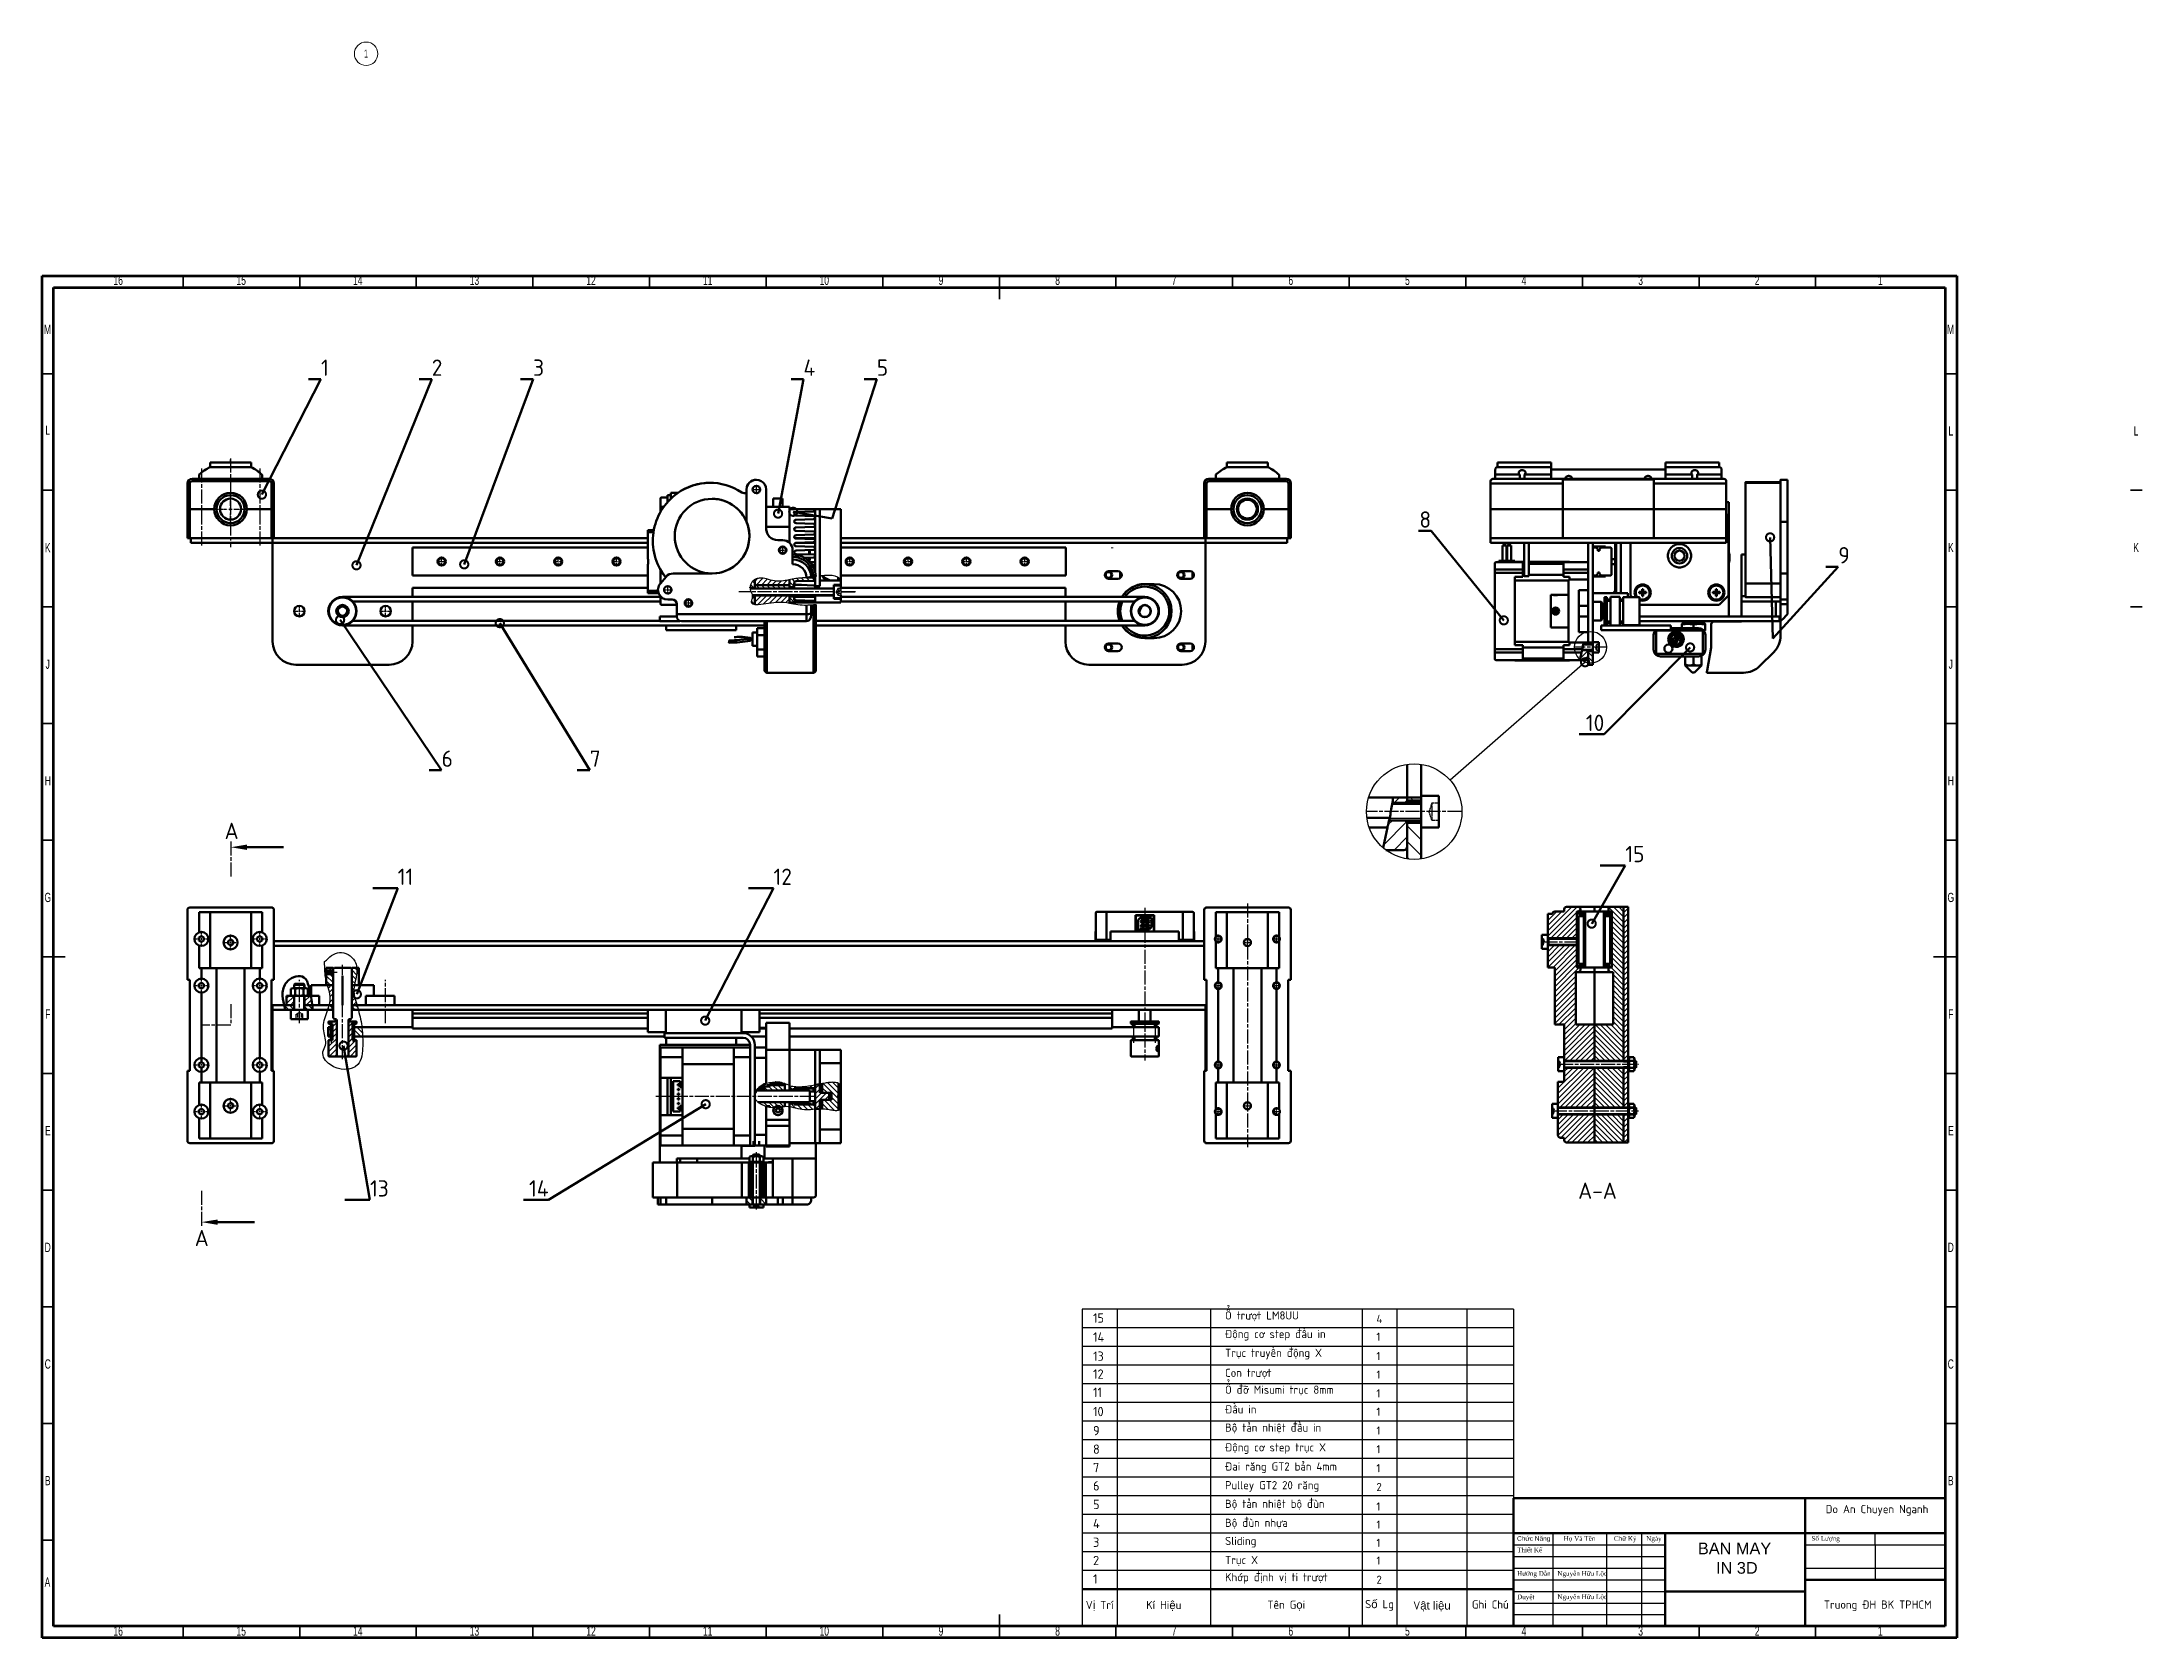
# Model space of a CAD drawing. Header units: millimetres. Extents: x -1615 to 4166, y 5 to 3174.
# Drawn here: x 2544 to 3445, y 1560 to 2244 of the extents above; entities that cross this region are included whole.
import ezdxf
from ezdxf import colors
from ezdxf.entities.mleader import LeaderData, LeaderLine
from ezdxf.math import Vec2, Vec3

# ---------------------------------------------------------------- set-up
doc = ezdxf.new("R2010")
doc.units = ezdxf.units.MM
doc.header["$LTSCALE"] = 0.25
for name, pattern in [('ACAD_ISO02W100', [15, 12, -3]), ('ACAD_ISO08W100', [36, 24, -3, 6, -3]), ('AM_ISO08W050', [18, 12, -1.5, 3, -1.5]), ('CENTER2', [1.125, 0.75, -0.125, 0.125, -0.125])]:
    doc.linetypes.add(name, pattern=pattern)
doc.layers.get('0').update_dxf_attribs({"lineweight": 50})
for name, color, linetype, lineweight in [('AM_0', 7, 'Continuous', 50), ('AM_0N', 7, 'Continuous', 50), ('AM_4', 3, 'Continuous', 25), ('AM_7', 4, 'AM_ISO08W050', 25), ('duong tam', 2, 'ACAD_ISO08W100', 25), ('Hatch', 5, 'Continuous', 25), ('Net dam', 7, 'Continuous', 50), ('net manh', 3, 'Continuous', 25), ('netdut', 6, 'ACAD_ISO02W100', 25)]:
    doc.layers.add(name, color=color, linetype=linetype, lineweight=lineweight)
doc.styles.add('Annotative', font='arial.ttf')
doc.styles.add('SLDTEXTSTYLE0', font='TXT', dxfattribs={"width": 0.686449})
doc.styles.get("Standard").update_dxf_attribs({"font": ''})
doc.styles.add('style1', font='txt.shx')
doc.styles.add('tieng viet', font='')
doc.styles.get('Standard').set_extended_font_data('TCVN 7284')
doc.styles.get('tieng viet').set_extended_font_data('TCVN 7284')
pattern_1 = [(45, (8.4182, 44.856), (-1.122532, 1.122532), [])]
pattern_2 = [(135, (8.4182, 44.856), (-1.122532, -1.122532), [])]
pattern_3 = [(135, (8.4848, 30.4852), (-1.122532, -1.122532), [])]
pattern_4 = [(45, (8.4848, 30.4852), (-1.122532, 1.122532), [])]
pattern_5 = [(135, (5e-13, 40.0215), (-1.122532, -1.122532), [])]
pattern_6 = [(45, (5e-13, 40.0215), (-1.122532, 1.122532), [])]
pattern_7 = [(45, (-6492.4133, -3920.0467), (-3.367596, 3.367596), [])]
pattern_8 = [(135, (-6492.4133, -3920.0467), (-3.367596, -3.367596), [])]

msp = doc.modelspace()

# ---------------------------------------------------------------- texts
at = {"color": 7, "linetype": 'Continuous', "lineweight": 0, "attachment_point": 2, "style": 'SLDTEXTSTYLE0'}
for s, insert, char_height in [('16', (2577.085, 2144.142), 3.9687), ('15', (2629.835, 2144.142), 3.9687), ('14', (2679.835, 2144.142), 3.9687), ('13', (2729.835, 2144.142), 3.9687), ('12', (2779.835, 2144.142), 3.9687), ('11', (2829.835, 2144.142), 3.9687), ('10', (2879.835, 2144.142), 3.9687), ('9', (2929.875, 2144.142), 3.969), ('8', (2979.875, 2144.142), 3.969), ('7', (3029.875, 2144.142), 3.969), ('6', (3079.875, 2144.142), 3.969), ('5', (3129.875, 2144.142), 3.969), ('4', (3179.875, 2144.142), 3.969), ('3', (3229.875, 2144.142), 3.969), ('2', (3279.875, 2144.142), 3.969), ('1', (3332.625, 2144.142), 3.969), ('M', (2546.777, 2123.084), 3.969), ('M', (3362.777, 2123.084), 3.969), ('L', (2546.88, 2079.886), 3.969), ('L', (3362.869, 2079.584), 3.969), ('L', (3442.321, 2079.584), 3.969), ('{\\W0.69;K}', (2546.88, 2029.517), 3.9687), ('K', (3362.903, 2029.584), 3.969), ('K', (3442.355, 2029.584), 3.969), ('J', (2546.88, 1979.584), 3.969), ('J', (3362.88, 1979.584), 3.969), ('H', (2546.905, 1929.584), 3.969), ('H', (3362.905, 1929.584), 3.969), ('G', (2546.902, 1879.584), 3.969), ('G', (3362.902, 1879.584), 3.969), ('F', (2546.873, 1829.584), 3.969), ('F', (3362.873, 1829.584), 3.969), ('E', (2546.923, 1779.584), 3.969), ('E', (3362.923, 1779.584), 3.969), ('D', (2546.868, 1729.584), 3.969), ('D', (3362.868, 1729.584), 3.969), ('C', (2546.874, 1679.584), 3.969), ('C', (3362.874, 1679.584), 3.969), ('B', (2546.886, 1629.584), 3.969), ('B', (3362.886, 1629.584), 3.969), ('A', (2546.755, 1586.084), 3.969), ('16', (2577.085, 1565.084), 3.9687), ('15', (2629.835, 1565.084), 3.9687), ('14', (2679.835, 1565.084), 3.9687), ('13', (2729.835, 1565.084), 3.9687), ('12', (2779.835, 1565.084), 3.9687), ('11', (2829.835, 1565.084), 3.9687), ('10', (2879.835, 1565.084), 3.9687), ('9', (2929.875, 1565.084), 3.969), ('8', (2979.875, 1565.084), 3.969), ('7', (3029.875, 1565.084), 3.969), ('6', (3079.875, 1565.084), 3.969), ('5', (3129.875, 1565.084), 3.969), ('4', (3179.875, 1565.084), 3.969), ('3', (3229.875, 1565.084), 3.969), ('2', (3279.875, 1565.084), 3.969), ('1', (3332.625, 1565.084), 3.969)]:
    msp.add_mtext(s, dxfattribs=dict(at, insert=insert, char_height=char_height))
at = {"layer": 'AM_0', "attachment_point": 1}
for s, insert, char_height, width in [('15', (2995.092, 1699.313), 4, 23.53715), ('14', (2995.092, 1691.125), 4, 23.53715), ('13', (2995.092, 1682.937), 4, 23.53715), ('12', (2995.092, 1675.262), 4, 23.53715), ('11', (2995.092, 1667.443), 4, 23.53715), ('10', (2995.092, 1659.213), 4, 23.53715), ('9', (2995.092, 1651.031), 4, 23.53715), ('8', (2995.092, 1643.069), 4, 23.53715), ('7', (2995.092, 1635.204), 4, 23.53715), ('6', (2995.092, 1627.347), 4, 23.53715), ('5', (2995.092, 1619.404), 4, 23.53715), ('{\\C2;Do An Chuyen Nganh}', (3309.237, 1617.126), 3.5, 60), ('4', (2995.104, 1611.202), 4, 16.17177), ('3', (2995.104, 1603.178), 4, 16.17177), ('{\\fTimes New Roman|b0|i0|c163|p18;Số Lượng}', (3303.112, 1603.799), 2, 18.23317), ('2', (2995.104, 1595.354), 4, 16.17177), ('1', (2995.104, 1587.43), 4, 16.17177), (' Truong ĐH BK TPHCM', (3306.356, 1576.212), 3.5, 52.12833)]:
    msp.add_mtext(s, dxfattribs=dict(at, insert=insert, char_height=char_height, width=width))
at = {"layer": 'AM_0', "insert": (3248.863, 1601.024), "char_height": 7, "width": 42.60285, "attachment_point": 1, "style": 'style1'}
msp.add_mtext('\\pxqc;{\\fArial|b0|i0|c0|p34;\\H0.7143x;\\C2;BAN MAY\\P IN 3D}', dxfattribs=at)
at = {"layer": 'AM_4', "insert": (3176.897, 1603.799), "char_height": 2, "width": 18.23317, "attachment_point": 1, "style": 'Annotative'}
msp.add_mtext('{\\fArial|b0|i0|c163|p34;Chức Năng}', dxfattribs=at)
at = {"layer": 'AM_4', "char_height": 2, "attachment_point": 1}
for s, insert, width in [('{\\fTimes New Roman|b0|i0|c163|p18;Họ Và Tên}', (3196.886, 1603.799), 18.23317), ('{\\fTimes New Roman|b0|i0|c163|p18;Chữ Ký}', (3218.426, 1603.799), 18.23317), ('{\\fTimes New Roman|b0|i0|c163|p18;Ngày}', (3232.28, 1603.799), 18.23317), ('{\\fTimes New Roman|b0|i0|c163|p18;Thiết Kế}', (3176.897, 1598.885), 18.23317), ('{\\fTimes New Roman|b0|i0|c163|p18;Hướng Dẫn}', (3176.897, 1588.785), 18.23317), ('{\\fTimes New Roman|b0|i0|c0|p18;Nguyễn Hữu Lộc}', (3194.172, 1588.785), 22.05117), ('{\\fTimes New Roman|b0|i0|c163|p18;Duyệt}', (3176.897, 1578.773), 18.23317), ('{\\fTimes New Roman|b0|i0|c0|p18;Nguyễn Hữu Lộc}', (3194.172, 1578.785), 22.05117)]:
    msp.add_mtext(s, dxfattribs=dict(at, insert=insert, width=width))
at = {"layer": 'AM_4', "char_height": 3.5, "attachment_point": 1}
for s, width, insert in [('\\pxqc;V{\\fArial|b0|i0|c0|p34;ị} Trí', 15, (2990.415, 1576.046)), ('\\pxqc;Kí Hi{\\fArial|b0|i0|c0|p34;ệ}u', 40, (3005.415, 1576.023)), ('\\pxqc;Tên G{\\fArial|b0|i0|c0|p34;ọ}i', 65, (3045.415, 1576.168)), ('\\pxqc;S{\\fArial|b0|i0|c0|p34;ố} Lg', 15, (3110.415, 1576.415)), ('\\pxqc;V{\\fArial|b0|i0|c0|p34;ật liệu}', 30, (3125.415, 1575.813)), ('\\pxqc;Ghi Chú', 20, (3155.415, 1576.25))]:
    msp.add_mtext_dynamic_manual_height_columns(s, width=width, gutter_width=17.5, heights=[0], dxfattribs=dict(at, insert=insert))
at = {"layer": 'Net dam', "char_height": 7, "attachment_point": 1, "style": 'tieng viet'}
for insert in [(2622.715, 1909.632), (2609.902, 1735.103)]:
    msp.add_mtext('A', dxfattribs=dict(at, insert=insert))
at = {"layer": 'Net dam', "attachment_point": 1, "style": 'tieng viet'}
for s, width, insert, char_height in [('A-A', 55.79946, (3203.117, 1755.395), 7), ('Khớp định vị ti trượt', 65, (3051.7, 1587.943), 3.5)]:
    msp.add_mtext_dynamic_manual_height_columns(s, width=width, gutter_width=17.5, heights=[0], dxfattribs=dict(at, insert=insert, char_height=char_height))
at = {"layer": 'Net dam', "char_height": 3.5, "attachment_point": 1}
for s, width, insert in [('Ổ trượt LM8UU', 65, (3051.7, 1700.15)), ('Động cơ step đầu in', 65, (3051.7, 1692.217)), ('4', 15, (3116.611, 1698.665)), ('Trục truyền động X', 65, (3051.7, 1684.121)), ('1', 15, (3116.611, 1691.033)), ('Con trượt', 65, (3051.7, 1675.554)), ('1', 15, (3116.611, 1682.749)), ('Ổ đỡ Misumi trục 8mm', 65, (3051.7, 1668.311)), ('1', 15, (3116.611, 1674.802)), ('1', 15, (3116.611, 1666.764)), ('Đầu in', 65, (3051.7, 1659.9)), ('1', 15, (3116.611, 1658.88)), ('Bộ tản nhiệt đầu in', 65, (3051.7, 1652.073)), ('1', 15, (3116.611, 1650.806)), ('Động cơ step trục X', 65, (3051.7, 1643.623)), ('1', 15, (3116.611, 1642.83)), ('Đai răng GT2 bản 4mm', 65, (3051.7, 1635.403)), ('1', 15, (3116.611, 1634.694)), ('Pulley GT2 20 răng ', 65, (3051.7, 1627.392)), ('2', 15, (3116.611, 1626.62)), ('Bộ tản nhiệt bộ đùn', 65, (3051.7, 1619.404)), ('Bộ đùn nhựa', 65, (3051.7, 1611.271)), ('1', 15, (3116.611, 1618.256)), ('Sliding', 65, (3051.7, 1603.491)), ('1', 15, (3116.611, 1610.498)), ('Trục X', 65, (3051.7, 1595.297)), ('1', 15, (3116.611, 1602.677)), ('1', 15, (3116.611, 1595.045)), ('2', 15, (3116.611, 1586.857))]:
    msp.add_mtext_dynamic_manual_height_columns(s, width=width, gutter_width=17.5, heights=[0], dxfattribs=dict(at, insert=insert))

# ---------------------------------------------------------------- blocks, each defined once
blk = doc.blocks.new('SW_NOTE_2')
at = {"color": 0, "linetype": 'Continuous', "lineweight": 0}
blk.add_circle((-0.13, -5.03), 5.03, dxfattribs=at)
at = {"color": 0, "linetype": 'Continuous', "lineweight": 0, "insert": (-0.17, -3.21), "char_height": 3.5, "attachment_point": 2, "style": 'SLDTEXTSTYLE0'}
blk.add_mtext('1', dxfattribs=at)
blk = doc.blocks.new('_DotSmall')
at = {"color": 0, "linetype": 'ByBlock', "const_width": 0.5}
blk.add_lwpolyline([(-0.0625, 0, 1), (0.0625, 0, 1)], format="xyb", close=True, dxfattribs=at)
blk = doc.blocks.new('*U1230')
at = {"layer": 'AM_7', "color": 0, "linetype": 'CENTER2', "transparency": 16777216}
for p, q in [((0, 0.6), (0, 3.12)), ((-3.12, 0), (-0.6, 0)), ((0, -3.12), (0, -0.6)), ((0.6, 0), (3.12, 0))]:
    blk.add_line(p, q, dxfattribs=at)
at = {"layer": 'AM_7', "color": 0, "linetype": 'Continuous', "transparency": 16777216}
for p, q in [((0, -0.3), (0, 0.3)), ((-0.3, 0), (0.3, 0))]:
    blk.add_line(p, q, dxfattribs=at)
blk = doc.blocks.new('*U1231')
at = {"layer": 'AM_7', "color": 0, "linetype": 'CENTER2', "transparency": 16777216}
for p, q in [((0, 0.6), (0, 3.12)), ((-3.12, 0), (-0.6, 0)), ((0, -3.12), (0, -0.6)), ((0.6, 0), (3.12, 0))]:
    blk.add_line(p, q, dxfattribs=at)
at = {"layer": 'AM_7', "color": 0, "linetype": 'Continuous', "transparency": 16777216}
for p, q in [((0, -0.3), (0, 0.3)), ((-0.3, 0), (0.3, 0))]:
    blk.add_line(p, q, dxfattribs=at)
blk = doc.blocks.new('*U1232')
at = {"layer": 'AM_7', "color": 0, "linetype": 'CENTER2', "transparency": 16777216}
for p, q in [((0, 0.6), (0, 3.12)), ((-3.12, 0), (-0.6, 0)), ((0, -3.12), (0, -0.6)), ((0.6, 0), (3.12, 0))]:
    blk.add_line(p, q, dxfattribs=at)
at = {"layer": 'AM_7', "color": 0, "linetype": 'Continuous', "transparency": 16777216}
for p, q in [((0, -0.3), (0, 0.3)), ((-0.3, 0), (0.3, 0))]:
    blk.add_line(p, q, dxfattribs=at)
blk = doc.blocks.new('*U1233')
at = {"layer": 'AM_7', "color": 0, "linetype": 'CENTER2', "transparency": 16777216}
for p, q in [((0, 0.6), (0, 3.12)), ((-3.12, 0), (-0.6, 0)), ((0, -3.12), (0, -0.6)), ((0.6, 0), (3.12, 0))]:
    blk.add_line(p, q, dxfattribs=at)
at = {"layer": 'AM_7', "color": 0, "linetype": 'Continuous', "transparency": 16777216}
for p, q in [((0, -0.3), (0, 0.3)), ((-0.3, 0), (0.3, 0))]:
    blk.add_line(p, q, dxfattribs=at)
blk = doc.blocks.new('*U1234')
at = {"layer": 'AM_7', "color": 0, "linetype": 'CENTER2', "transparency": 16777216}
for p, q in [((0, 0.6), (0, 3.12)), ((-3.12, 0), (-0.6, 0)), ((0, -3.12), (0, -0.6)), ((0.6, 0), (3.12, 0))]:
    blk.add_line(p, q, dxfattribs=at)
at = {"layer": 'AM_7', "color": 0, "linetype": 'Continuous', "transparency": 16777216}
for p, q in [((0, -0.3), (0, 0.3)), ((-0.3, 0), (0.3, 0))]:
    blk.add_line(p, q, dxfattribs=at)
blk = doc.blocks.new('*U1235')
at = {"layer": 'AM_7', "color": 0, "linetype": 'CENTER2', "transparency": 16777216}
for p, q in [((0, 0.6), (0, 3.12)), ((-3.12, 0), (-0.6, 0)), ((0, -3.12), (0, -0.6)), ((0.6, 0), (3.12, 0))]:
    blk.add_line(p, q, dxfattribs=at)
at = {"layer": 'AM_7', "color": 0, "linetype": 'Continuous', "transparency": 16777216}
for p, q in [((0, -0.3), (0, 0.3)), ((-0.3, 0), (0.3, 0))]:
    blk.add_line(p, q, dxfattribs=at)
blk = doc.blocks.new('*U1236')
at = {"layer": 'AM_7', "color": 0, "linetype": 'CENTER2', "transparency": 16777216}
for p, q in [((0, 0.6), (0, 3.12)), ((-3.12, 0), (-0.6, 0)), ((0, -3.12), (0, -0.6)), ((0.6, 0), (3.12, 0))]:
    blk.add_line(p, q, dxfattribs=at)
at = {"layer": 'AM_7', "color": 0, "linetype": 'Continuous', "transparency": 16777216}
for p, q in [((0, -0.3), (0, 0.3)), ((-0.3, 0), (0.3, 0))]:
    blk.add_line(p, q, dxfattribs=at)
blk = doc.blocks.new('*U1237')
at = {"layer": 'AM_7', "color": 0, "linetype": 'CENTER2', "transparency": 16777216}
for p, q in [((0, 0.6), (0, 3.12)), ((-3.12, 0), (-0.6, 0)), ((0, -3.12), (0, -0.6)), ((0.6, 0), (3.12, 0))]:
    blk.add_line(p, q, dxfattribs=at)
at = {"layer": 'AM_7', "color": 0, "linetype": 'Continuous', "transparency": 16777216}
for p, q in [((0, -0.3), (0, 0.3)), ((-0.3, 0), (0.3, 0))]:
    blk.add_line(p, q, dxfattribs=at)
blk = doc.blocks.new('*U1238')
at = {"layer": 'AM_7', "color": 0, "linetype": 'CENTER2', "transparency": 16777216}
for p, q in [((0, 0.6), (0, 3.12)), ((-3.12, 0), (-0.6, 0)), ((0, -3.12), (0, -0.6)), ((0.6, 0), (3.12, 0))]:
    blk.add_line(p, q, dxfattribs=at)
at = {"layer": 'AM_7', "color": 0, "linetype": 'Continuous', "transparency": 16777216}
for p, q in [((0, -0.3), (0, 0.3)), ((-0.3, 0), (0.3, 0))]:
    blk.add_line(p, q, dxfattribs=at)
blk = doc.blocks.new('*U1239')
at = {"layer": 'AM_7', "color": 0, "linetype": 'CENTER2', "transparency": 16777216}
for p, q in [((0, 0.6), (0, 3.12)), ((-3.12, 0), (-0.6, 0)), ((0, -3.12), (0, -0.6)), ((0.6, 0), (3.12, 0))]:
    blk.add_line(p, q, dxfattribs=at)
at = {"layer": 'AM_7', "color": 0, "linetype": 'Continuous', "transparency": 16777216}
for p, q in [((0, -0.3), (0, 0.3)), ((-0.3, 0), (0.3, 0))]:
    blk.add_line(p, q, dxfattribs=at)
blk = doc.blocks.new('*U1240')
at = {"layer": 'AM_7', "color": 0, "linetype": 'CENTER2', "transparency": 16777216}
for p, q in [((-1.57, 0), (-0.29, 0)), ((0, 0.29), (0, 1.57)), ((0.29, 0), (1.57, 0)), ((0, -1.57), (0, -0.29))]:
    blk.add_line(p, q, dxfattribs=at)
at = {"layer": 'AM_7', "color": 0, "linetype": 'Continuous', "transparency": 16777216}
for p, q in [((-0.145, 0), (0.145, 0)), ((0, -0.145), (0, 0.145))]:
    blk.add_line(p, q, dxfattribs=at)
blk = doc.blocks.new('*U1241')
at = {"layer": 'AM_7', "color": 0, "linetype": 'CENTER2', "transparency": 16777216}
for p, q in [((-1.37, 0), (-0.25, 0)), ((0, 0.25), (0, 1.37)), ((0.25, 0), (1.37, 0)), ((0, -1.37), (0, -0.25))]:
    blk.add_line(p, q, dxfattribs=at)
at = {"layer": 'AM_7', "color": 0, "linetype": 'Continuous', "transparency": 16777216}
for p, q in [((-0.125, 0), (0.125, 0)), ((0, -0.125), (0, 0.125))]:
    blk.add_line(p, q, dxfattribs=at)
blk = doc.blocks.new('*U1242')
at = {"layer": 'AM_7', "color": 0, "linetype": 'CENTER2', "transparency": 16777216}
for p, q in [((-1.57, 0), (-0.29, 0)), ((0, 0.29), (0, 1.57)), ((0.29, 0), (1.57, 0)), ((0, -1.57), (0, -0.29))]:
    blk.add_line(p, q, dxfattribs=at)
at = {"layer": 'AM_7', "color": 0, "linetype": 'Continuous', "transparency": 16777216}
for p, q in [((-0.145, 0), (0.145, 0)), ((0, -0.145), (0, 0.145))]:
    blk.add_line(p, q, dxfattribs=at)
blk = doc.blocks.new('*U1243')
at = {"layer": 'AM_7', "color": 0, "linetype": 'CENTER2', "transparency": 16777216}
for p, q in [((-1.57, 0), (-0.29, 0)), ((0, 0.29), (0, 1.57)), ((0.29, 0), (1.57, 0)), ((0, -1.57), (0, -0.29))]:
    blk.add_line(p, q, dxfattribs=at)
at = {"layer": 'AM_7', "color": 0, "linetype": 'Continuous', "transparency": 16777216}
for p, q in [((-0.145, 0), (0.145, 0)), ((0, -0.145), (0, 0.145))]:
    blk.add_line(p, q, dxfattribs=at)
blk = doc.blocks.new('*U1244')
at = {"layer": 'AM_7', "color": 0, "linetype": 'CENTER2', "transparency": 16777216}
for p, q in [((-1.57, 0), (-0.29, 0)), ((0, 0.29), (0, 1.57)), ((0.29, 0), (1.57, 0)), ((0, -1.57), (0, -0.29))]:
    blk.add_line(p, q, dxfattribs=at)
at = {"layer": 'AM_7', "color": 0, "linetype": 'Continuous', "transparency": 16777216}
for p, q in [((-0.145, 0), (0.145, 0)), ((0, -0.145), (0, 0.145))]:
    blk.add_line(p, q, dxfattribs=at)
blk = doc.blocks.new('*U1245')
at = {"layer": 'AM_7', "color": 0, "linetype": 'CENTER2', "transparency": 16777216}
for p, q in [((-1.57, 0), (-0.29, 0)), ((0, 0.29), (0, 1.57)), ((0.29, 0), (1.57, 0)), ((0, -1.57), (0, -0.29))]:
    blk.add_line(p, q, dxfattribs=at)
at = {"layer": 'AM_7', "color": 0, "linetype": 'Continuous', "transparency": 16777216}
for p, q in [((-0.145, 0), (0.145, 0)), ((0, -0.145), (0, 0.145))]:
    blk.add_line(p, q, dxfattribs=at)
blk = doc.blocks.new('*U1246')
at = {"layer": 'AM_7', "color": 0, "linetype": 'CENTER2', "transparency": 16777216}
for p, q in [((-1.57, 0), (-0.29, 0)), ((0, 0.29), (0, 1.57)), ((0.29, 0), (1.57, 0)), ((0, -1.57), (0, -0.29))]:
    blk.add_line(p, q, dxfattribs=at)
at = {"layer": 'AM_7', "color": 0, "linetype": 'Continuous', "transparency": 16777216}
for p, q in [((-0.145, 0), (0.145, 0)), ((0, -0.145), (0, 0.145))]:
    blk.add_line(p, q, dxfattribs=at)
blk = doc.blocks.new('*U1247')
at = {"layer": 'AM_7', "color": 0, "linetype": 'CENTER2', "transparency": 16777216}
for p, q in [((-1.57, 0), (-0.29, 0)), ((0, 0.29), (0, 1.57)), ((0.29, 0), (1.57, 0)), ((0, -1.57), (0, -0.29))]:
    blk.add_line(p, q, dxfattribs=at)
at = {"layer": 'AM_7', "color": 0, "linetype": 'Continuous', "transparency": 16777216}
for p, q in [((-0.145, 0), (0.145, 0)), ((0, -0.145), (0, 0.145))]:
    blk.add_line(p, q, dxfattribs=at)
blk = doc.blocks.new('*U1248')
at = {"layer": 'AM_7', "color": 0, "linetype": 'CENTER2', "transparency": 16777216}
for p, q in [((-1.645, 0), (-0.305, 0)), ((0, 0.305), (0, 1.645)), ((0.305, 0), (1.645, 0)), ((0, -1.645), (0, -0.305))]:
    blk.add_line(p, q, dxfattribs=at)
at = {"layer": 'AM_7', "color": 0, "linetype": 'Continuous', "transparency": 16777216}
for p, q in [((-0.1525, 0), (0.1525, 0)), ((0, -0.1525), (0, 0.1525))]:
    blk.add_line(p, q, dxfattribs=at)
blk = doc.blocks.new('*U1249')
at = {"layer": 'AM_7', "color": 0, "linetype": 'CENTER2', "transparency": 16777216}
for p, q in [((-1.57, 0), (-0.29, 0)), ((0, 0.29), (0, 1.57)), ((0.29, 0), (1.57, 0)), ((0, -1.57), (0, -0.29))]:
    blk.add_line(p, q, dxfattribs=at)
at = {"layer": 'AM_7', "color": 0, "linetype": 'Continuous', "transparency": 16777216}
for p, q in [((-0.145, 0), (0.145, 0)), ((0, -0.145), (0, 0.145))]:
    blk.add_line(p, q, dxfattribs=at)
blk = doc.blocks.new('*U1250')
at = {"layer": 'AM_7', "color": 0, "linetype": 'CENTER2', "transparency": 16777216}
for p, q in [((-1.87, 0), (-0.35, 0)), ((0, 0.35), (0, 1.87)), ((0.35, 0), (1.87, 0)), ((0, -1.87), (0, -0.35))]:
    blk.add_line(p, q, dxfattribs=at)
at = {"layer": 'AM_7', "color": 0, "linetype": 'Continuous', "transparency": 16777216}
for p, q in [((-0.175, 0), (0.175, 0)), ((0, -0.175), (0, 0.175))]:
    blk.add_line(p, q, dxfattribs=at)
blk = doc.blocks.new('*U1251')
at = {"layer": 'AM_7', "color": 0, "linetype": 'CENTER2', "transparency": 16777216}
for p, q in [((-1.87, 0), (-0.35, 0)), ((0, 0.35), (0, 1.87)), ((0.35, 0), (1.87, 0)), ((0, -1.87), (0, -0.35))]:
    blk.add_line(p, q, dxfattribs=at)
at = {"layer": 'AM_7', "color": 0, "linetype": 'Continuous', "transparency": 16777216}
for p, q in [((-0.175, 0), (0.175, 0)), ((0, -0.175), (0, 0.175))]:
    blk.add_line(p, q, dxfattribs=at)
blk = doc.blocks.new('*U1252')
at = {"layer": 'AM_7', "color": 0, "linetype": 'CENTER2', "transparency": 16777216}
for p, q in [((-1.87, 0), (-0.35, 0)), ((0, 0.35), (0, 1.87)), ((0.35, 0), (1.87, 0)), ((0, -1.87), (0, -0.35))]:
    blk.add_line(p, q, dxfattribs=at)
at = {"layer": 'AM_7', "color": 0, "linetype": 'Continuous', "transparency": 16777216}
for p, q in [((-0.175, 0), (0.175, 0)), ((0, -0.175), (0, 0.175))]:
    blk.add_line(p, q, dxfattribs=at)
blk = doc.blocks.new('*U1253')
at = {"layer": 'AM_7', "color": 0, "linetype": 'CENTER2', "transparency": 16777216}
for p, q in [((-1.87, 0), (-0.35, 0)), ((0, 0.35), (0, 1.87)), ((0.35, 0), (1.87, 0)), ((0, -1.87), (0, -0.35))]:
    blk.add_line(p, q, dxfattribs=at)
at = {"layer": 'AM_7', "color": 0, "linetype": 'Continuous', "transparency": 16777216}
for p, q in [((-0.175, 0), (0.175, 0)), ((0, -0.175), (0, 0.175))]:
    blk.add_line(p, q, dxfattribs=at)
blk = doc.blocks.new('*U1254')
at = {"layer": 'AM_7', "color": 0, "linetype": 'CENTER2', "transparency": 16777216}
for p, q in [((-1.87, 0), (-0.35, 0)), ((0, 0.35), (0, 1.87)), ((0.35, 0), (1.87, 0)), ((0, -1.87), (0, -0.35))]:
    blk.add_line(p, q, dxfattribs=at)
at = {"layer": 'AM_7', "color": 0, "linetype": 'Continuous', "transparency": 16777216}
for p, q in [((-0.175, 0), (0.175, 0)), ((0, -0.175), (0, 0.175))]:
    blk.add_line(p, q, dxfattribs=at)
blk = doc.blocks.new('*U1255')
at = {"layer": 'AM_7', "color": 0, "linetype": 'CENTER2', "transparency": 16777216}
for p, q in [((-1.87, 0), (-0.35, 0)), ((0, 0.35), (0, 1.87)), ((0.35, 0), (1.87, 0)), ((0, -1.87), (0, -0.35))]:
    blk.add_line(p, q, dxfattribs=at)
at = {"layer": 'AM_7', "color": 0, "linetype": 'Continuous', "transparency": 16777216}
for p, q in [((-0.175, 0), (0.175, 0)), ((0, -0.175), (0, 0.175))]:
    blk.add_line(p, q, dxfattribs=at)
blk = doc.blocks.new('*U1256')
at = {"layer": 'AM_7', "color": 0, "linetype": 'CENTER2', "transparency": 16777216}
for p, q in [((-1.87, 0), (-0.35, 0)), ((0, 0.35), (0, 1.87)), ((0.35, 0), (1.87, 0)), ((0, -1.87), (0, -0.35))]:
    blk.add_line(p, q, dxfattribs=at)
at = {"layer": 'AM_7', "color": 0, "linetype": 'Continuous', "transparency": 16777216}
for p, q in [((-0.175, 0), (0.175, 0)), ((0, -0.175), (0, 0.175))]:
    blk.add_line(p, q, dxfattribs=at)
blk = doc.blocks.new('*U1257')
at = {"layer": 'AM_7', "color": 0, "linetype": 'CENTER2', "transparency": 16777216}
for p, q in [((-1.87, 0), (-0.35, 0)), ((0, 0.35), (0, 1.87)), ((0.35, 0), (1.87, 0)), ((0, -1.87), (0, -0.35))]:
    blk.add_line(p, q, dxfattribs=at)
at = {"layer": 'AM_7', "color": 0, "linetype": 'Continuous', "transparency": 16777216}
for p, q in [((-0.175, 0), (0.175, 0)), ((0, -0.175), (0, 0.175))]:
    blk.add_line(p, q, dxfattribs=at)
blk = doc.blocks.new('*U1258')
at = {"layer": 'AM_7', "color": 0, "linetype": 'CENTER2', "transparency": 16777216}
for p, q in [((-2.37, 0), (-0.45, 0)), ((0, 0.45), (0, 2.37)), ((0.45, 0), (2.37, 0)), ((0, -2.37), (0, -0.45))]:
    blk.add_line(p, q, dxfattribs=at)
at = {"layer": 'AM_7', "color": 0, "linetype": 'Continuous', "transparency": 16777216}
for p, q in [((-0.225, 0), (0.225, 0)), ((0, -0.225), (0, 0.225))]:
    blk.add_line(p, q, dxfattribs=at)
blk = doc.blocks.new('*U1259')
at = {"layer": 'AM_7', "color": 0, "linetype": 'CENTER2', "transparency": 16777216}
for p, q in [((-2.37, 0), (-0.45, 0)), ((0, 0.45), (0, 2.37)), ((0.45, 0), (2.37, 0)), ((0, -2.37), (0, -0.45))]:
    blk.add_line(p, q, dxfattribs=at)
at = {"layer": 'AM_7', "color": 0, "linetype": 'Continuous', "transparency": 16777216}
for p, q in [((-0.225, 0), (0.225, 0)), ((0, -0.225), (0, 0.225))]:
    blk.add_line(p, q, dxfattribs=at)
blk = doc.blocks.new('*U1260')
at = {"layer": 'AM_7', "color": 0, "linetype": 'CENTER2', "transparency": 16777216}
for p, q in [((-1.72, 0), (-0.32, 0)), ((0, 0.32), (0, 1.72)), ((0.32, 0), (1.72, 0)), ((0, -1.72), (0, -0.32))]:
    blk.add_line(p, q, dxfattribs=at)
at = {"layer": 'AM_7', "color": 0, "linetype": 'Continuous', "transparency": 16777216}
for p, q in [((-0.16, 0), (0.16, 0)), ((0, -0.16), (0, 0.16))]:
    blk.add_line(p, q, dxfattribs=at)
blk = doc.blocks.new('*U1261')
at = {"layer": 'AM_7', "color": 0, "linetype": 'CENTER2', "transparency": 16777216}
for p, q in [((-1.72, 0), (-0.32, 0)), ((0, 0.32), (0, 1.72)), ((0.32, 0), (1.72, 0)), ((0, -1.72), (0, -0.32))]:
    blk.add_line(p, q, dxfattribs=at)
at = {"layer": 'AM_7', "color": 0, "linetype": 'Continuous', "transparency": 16777216}
for p, q in [((-0.16, 0), (0.16, 0)), ((0, -0.16), (0, 0.16))]:
    blk.add_line(p, q, dxfattribs=at)
blk = doc.blocks.new('*U1262')
at = {"layer": 'AM_7', "color": 0, "linetype": 'CENTER2', "transparency": 16777216}
for p, q in [((-1.72, 0), (-0.32, 0)), ((0, 0.32), (0, 1.72)), ((0.32, 0), (1.72, 0)), ((0, -1.72), (0, -0.32))]:
    blk.add_line(p, q, dxfattribs=at)
at = {"layer": 'AM_7', "color": 0, "linetype": 'Continuous', "transparency": 16777216}
for p, q in [((-0.16, 0), (0.16, 0)), ((0, -0.16), (0, 0.16))]:
    blk.add_line(p, q, dxfattribs=at)
blk = doc.blocks.new('*U1263')
at = {"layer": 'AM_7', "color": 0, "linetype": 'CENTER2', "transparency": 16777216}
for p, q in [((-1.72, 0), (-0.32, 0)), ((0, 0.32), (0, 1.72)), ((0.32, 0), (1.72, 0)), ((0, -1.72), (0, -0.32))]:
    blk.add_line(p, q, dxfattribs=at)
at = {"layer": 'AM_7', "color": 0, "linetype": 'Continuous', "transparency": 16777216}
for p, q in [((-0.16, 0), (0.16, 0)), ((0, -0.16), (0, 0.16))]:
    blk.add_line(p, q, dxfattribs=at)
blk = doc.blocks.new('*U1264')
at = {"layer": 'AM_7', "color": 0, "linetype": 'CENTER2', "transparency": 16777216}
for p, q in [((-7.12, 0), (-1.4, 0)), ((0, 1.4), (0, 7.12)), ((1.4, 0), (7.12, 0)), ((0, -7.12), (0, -1.4))]:
    blk.add_line(p, q, dxfattribs=at)
at = {"layer": 'AM_7', "color": 0, "linetype": 'Continuous', "transparency": 16777216}
for p, q in [((-0.7, 0), (0.7, 0)), ((0, -0.7), (0, 0.7))]:
    blk.add_line(p, q, dxfattribs=at)
blk = doc.blocks.new('*U1265')
at = {"layer": 'AM_7', "color": 0, "linetype": 'CENTER2', "transparency": 16777216}
for p, q in [((-1.62, 0), (-0.3, 0)), ((0, 0.3), (0, 1.62)), ((0.3, 0), (1.62, 0)), ((0, -1.62), (0, -0.3))]:
    blk.add_line(p, q, dxfattribs=at)
at = {"layer": 'AM_7', "color": 0, "linetype": 'Continuous', "transparency": 16777216}
for p, q in [((-0.15, 0), (0.15, 0)), ((0, -0.15), (0, 0.15))]:
    blk.add_line(p, q, dxfattribs=at)

# ---------------------------------------------------------------- hatches: boundary and pattern name
at = {"layer": 'Hatch'}
h = msp.add_hatch(dxfattribs=at)
h.set_pattern_fill('ANSI31', color=256, scale=0.5, angle=90)
h.set_pattern_definition(pattern_2)
edge = h.paths.add_edge_path()
edge.add_line((2849.998, 2011.52), (2849.998, 2013.841))
edge.add_spline(control_points=[(2849.998, 2013.841), (2849.83, 2013.743), (2849.289, 2013.374), (2848.547, 2012.513), (2848.061, 2011.388), (2847.988, 2010.631), (2847.998, 2010.348)], knot_values=[0.393797, 0.393797, 0.393797, 0.393797, 0.4039531, 0.4277722, 0.4520481, 0.4668315, 0.4668315, 0.4668315, 0.4668315], degree=3, periodic=0)
edge.add_line((2847.998, 2010.573), (2847.998, 2010.348))
edge.add_spline(control_points=[(2847.998, 2010.348), (2847.999, 2010.325), (2848, 2010.303), (2848.002, 2010.28)], knot_values=[0.4668315, 0.4668315, 0.4668315, 0.4668315, 0.4680071, 0.4680071, 0.4680071, 0.4680071], degree=3, periodic=0)
edge.add_line((2848.002, 2010.28), (2849.998, 2010.28))
edge.add_line((2849.998, 2010.28), (2849.998, 2011.52))
h = msp.add_hatch(dxfattribs=at)
h.set_pattern_fill('ANSI31', color=256, scale=0.5)
h.set_pattern_definition(pattern_1)
edge = h.paths.add_edge_path()
edge.add_spline(control_points=[(2864.998, 2013.766), (2864.866, 2013.738), (2863.715, 2013.495), (2861.549, 2013.115), (2858.253, 2013.118), (2855.307, 2014.158), (2852.679, 2014.615), (2850.967, 2014.316), (2850.225, 2013.973), (2849.998, 2013.841)], knot_values=[0.1279039, 0.1279039, 0.1279039, 0.1279039, 0.1349676, 0.1893007, 0.2427646, 0.3045299, 0.351569, 0.380168, 0.393797, 0.393797, 0.393797, 0.393797], degree=3, periodic=0)
edge.add_line((2849.998, 2013.841), (2849.998, 2011.53))
edge.add_line((2849.998, 2011.53), (2864.998, 2011.53))
edge.add_line((2864.998, 2011.53), (2864.998, 2013.766))
h = msp.add_hatch(dxfattribs=at)
h.set_pattern_fill('ANSI31', color=256, scale=0.5, angle=90)
h.set_pattern_definition(pattern_2)
h.paths.add_polyline_path([(2864.998, 2011.52), (2849.998, 2011.52), (2849.998, 2010.28), (2849.998, 2010.08), (2864.998, 2010.08)])
h = msp.add_hatch(dxfattribs=at)
h.set_pattern_fill('ANSI31', color=256, scale=0.5, angle=90)
h.set_pattern_definition(pattern_2)
edge = h.paths.add_edge_path()
edge.add_line((2867.751, 2013.12), (2875.197, 2013.38))
edge.add_arc((2875.197, 2014.182), 0.802, 270.000115, 352.65154)
edge.add_line((2875.992, 2014.079), (2875.992, 2014.079))
edge.add_arc((2875.315, 2013.985), 0.684, 7.957034, 98.973621)
edge.add_line((2875.208, 2014.66), (2872.919, 2014.74))
edge.add_spline(control_points=[(2872.919, 2014.74), (2872.855, 2014.732), (2872.645, 2014.708), (2872.428, 2014.685), (2872.279, 2014.669)], knot_values=[0.791246, 0.791246, 0.791246, 0.791246, 0.8565406, 1, 1, 1, 1], degree=3, periodic=0)
edge.add_spline(control_points=[(2872.279, 2014.669), (2871.509, 2014.621), (2869.969, 2014.526), (2867.523, 2014.329), (2865.886, 2013.956), (2864.998, 2013.766)], knot_values=[0, 0, 0, 0, 0.0403177, 0.080558, 0.1279039, 0.1279039, 0.1279039, 0.1279039], degree=3, periodic=0)
edge.add_line((2864.998, 2013.766), (2864.998, 2011.53))
edge.add_line((2864.998, 2011.53), (2864.998, 2010.58))
edge.add_line((2864.998, 2010.58), (2866.998, 2010.58))
edge.add_line((2866.998, 2010.58), (2866.998, 2012.08))
edge.add_line((2866.998, 2012.08), (2867.057, 2012.08))
edge.add_arc((2867.748, 2012.37), 0.75, 89.775474, 202.74794, ccw=False)
h = msp.add_hatch(dxfattribs=at)
h.set_pattern_fill('ANSI31', color=256, scale=0.5, angle=90)
h.set_pattern_definition(pattern_2)
edge = h.paths.add_edge_path()
edge.add_line((2849.998, 2006.88), (2848.966, 2006.88))
edge.add_spline(control_points=[(2848.966, 2006.88), (2848.971, 2006.833), (2849.012, 2006.316), (2848.845, 2005.56), (2848.597, 2004.762), (2848.531, 2004.303), (2848.589, 2003.978), (2848.753, 2003.714), (2849.085, 2003.46), (2849.524, 2003.313), (2849.859, 2003.247), (2849.998, 2003.227)], knot_values=[0.5296261, 0.5296261, 0.5296261, 0.5296261, 0.5320915, 0.5568726, 0.568865, 0.5759265, 0.5808367, 0.5857662, 0.5918039, 0.6022785, 0.6096194, 0.6096194, 0.6096194, 0.6096194], degree=3, periodic=0)
edge.add_line((2849.998, 2003.227), (2849.998, 2006.88))
h = msp.add_hatch(dxfattribs=at)
h.set_pattern_fill('ANSI31', color=256, scale=0.5)
h.set_pattern_definition(pattern_1)
edge = h.paths.add_edge_path()
edge.add_line((2864.998, 2007.08), (2849.998, 2007.08))
edge.add_line((2849.998, 2007.08), (2849.998, 2003.227))
edge.add_spline(control_points=[(2849.998, 2003.227), (2850.497, 2003.153), (2852.518, 2003.177), (2855.941, 2003.816), (2860.409, 2004.392), (2863.443, 2004.062), (2864.956, 2003.784), (2864.998, 2003.776)], knot_values=[0.6096194, 0.6096194, 0.6096194, 0.6096194, 0.6359027, 0.7138529, 0.7919525, 0.8698447, 0.8720862, 0.8720862, 0.8720862, 0.8720862], degree=3, periodic=0)
edge.add_line((2864.998, 2003.776), (2864.998, 2004.08))
edge.add_line((2864.998, 2004.08), (2864.998, 2007.08))
h = msp.add_hatch(dxfattribs=at)
h.set_pattern_fill('ANSI31', color=256, scale=0.5, angle=90)
h.set_pattern_definition(pattern_2)
h.paths.add_polyline_path([(2867.762, 2005.02, -0.1054207), (2867.455, 2005.08), (2866.998, 2005.08), (2866.998, 2006.58), (2864.998, 2006.58), (2864.998, 2004.08), (2875.757, 2004.08, 0.541962), (2875.94, 2004.361, 0.3401802), (2875.208, 2004.76)])
h = msp.add_hatch(dxfattribs=at)
h.set_pattern_fill('ANSI31', color=256, scale=0.5)
h.set_pattern_definition(pattern_6)
edge = h.paths.add_edge_path()
edge.add_line((3207.404, 1983.233), (3207.404, 1983.283))
edge.add_line((3207.404, 1983.283), (3207.104, 1983.583))
edge.add_line((3207.104, 1983.583), (3204.818, 1983.583))
edge.add_spline(control_points=[(3204.905, 1983.962), (3204.853, 1983.732), (3204.748, 1983.273), (3204.634, 1982.807), (3204.582, 1982.593), (3204.571, 1982.547)], knot_values=[0, 0, 0, 0, 0.4403551, 0.880828, 1, 1, 1, 1], degree=3, periodic=0)
edge.add_line((3204.571, 1982.547), (3204.015, 1979.919))
edge.add_spline(control_points=[(3204.015, 1979.919), (3203.994, 1979.777), (3203.951, 1979.494), (3203.934, 1979.347), (3203.933, 1979.336), (3203.932, 1979.333)], knot_values=[0, 0, 0, 0, 0.4259612, 0.8519558, 1, 1, 1, 1], degree=3, periodic=0)
edge.add_line((3203.932, 1979.333), (3206.904, 1979.333))
edge.add_arc((3206.904, 1979.833), 0.5, 270, 360)
edge.add_line((3207.404, 1979.833), (3207.404, 1983.233))
h = msp.add_hatch(dxfattribs=at)
h.set_pattern_fill('ANSI31', color=256, scale=0.5)
h.set_pattern_definition(pattern_6)
edge = h.paths.add_edge_path()
edge.add_line((3207.404, 1986.833), (3205.407, 1986.833))
edge.add_spline(control_points=[(3205.407, 1986.833), (3205.367, 1986.583), (3205.327, 1986.333), (3205.286, 1986.083)], knot_values=[0.7393798, 0.7393798, 0.7393798, 0.7393798, 1, 1, 1, 1], degree=3, periodic=0)
edge.add_line((3205.286, 1986.083), (3207.104, 1986.083))
edge.add_line((3207.104, 1986.083), (3207.404, 1986.383))
edge.add_line((3207.404, 1986.383), (3207.404, 1986.833))
h = msp.add_hatch(dxfattribs=at)
h.set_pattern_fill('ANSI31', color=256, scale=0.5, angle=90)
h.set_pattern_definition(pattern_5)
h.paths.add_polyline_path([(3209.404, 1986.833), (3207.404, 1986.833), (3207.404, 1986.433), (3209.404, 1986.433)])
h = msp.add_hatch(dxfattribs=at)
h.set_pattern_fill('ANSI31', color=256, scale=0.5, angle=90)
h.set_pattern_definition(pattern_5)
h.paths.add_polyline_path([(3209.404, 1983.233), (3207.404, 1983.233), (3207.404, 1977.333), (3209.404, 1977.333)])
h = msp.add_hatch(dxfattribs=at)
h.set_pattern_fill('ANSI31', color=256, scale=1.5)
h.set_pattern_definition(pattern_7)
edge = h.paths.add_edge_path()
edge.add_line((3129.797, 1920.388), (3123.808, 1920.388))
edge.add_spline(control_points=[(3123.808, 1920.388), (3123.688, 1919.638), (3123.568, 1918.888), (3123.444, 1918.138)], knot_values=[0.7393798, 0.7393798, 0.7393798, 0.7393798, 1, 1, 1, 1], degree=3, periodic=0)
edge.add_line((3123.444, 1918.138), (3128.897, 1918.138))
edge.add_line((3128.897, 1918.138), (3129.797, 1919.038))
edge.add_line((3129.797, 1919.038), (3129.797, 1920.388))
h = msp.add_hatch(dxfattribs=at)
h.set_pattern_fill('ANSI31', color=256, scale=1.5, angle=90)
h.set_pattern_definition(pattern_8)
h.paths.add_polyline_path([(3135.797, 1920.388), (3129.797, 1920.388), (3129.797, 1919.188), (3135.797, 1919.188)])
h = msp.add_hatch(dxfattribs=at)
h.set_pattern_fill('ANSI31', color=256, scale=1.5)
h.set_pattern_definition(pattern_7)
edge = h.paths.add_edge_path()
edge.add_line((3129.797, 1909.588), (3129.797, 1909.738))
edge.add_line((3129.797, 1909.738), (3128.897, 1910.638))
edge.add_line((3128.897, 1910.638), (3122.042, 1910.638))
edge.add_spline(control_points=[(3122.302, 1911.773), (3122.145, 1911.085), (3121.829, 1909.708), (3121.488, 1908.309), (3121.334, 1907.667), (3121.301, 1907.531)], knot_values=[0, 0, 0, 0, 0.4403551, 0.880828, 1, 1, 1, 1], degree=3, periodic=0)
edge.add_line((3121.301, 1907.531), (3119.633, 1899.646))
edge.add_spline(control_points=[(3119.633, 1899.646), (3119.568, 1899.22), (3119.44, 1898.37), (3119.389, 1897.93), (3119.384, 1897.897), (3119.383, 1897.888)], knot_values=[0, 0, 0, 0, 0.4259612, 0.8519558, 1, 1, 1, 1], degree=3, periodic=0)
edge.add_line((3119.384, 1897.888), (3128.297, 1897.888))
edge.add_arc((3128.297, 1899.388), 1.5, 270, 360)
edge.add_line((3129.797, 1899.388), (3129.797, 1909.588))
h = msp.add_hatch(dxfattribs=at)
h.set_pattern_fill('ANSI31', color=256, scale=1.5, angle=90)
h.set_pattern_definition(pattern_8)
edge = h.paths.add_edge_path()
edge.add_arc((3132.797, 1914.388), 20.477, 261.575572, 278.424427)
edge.add_line((3135.797, 1894.132), (3135.797, 1909.588))
edge.add_line((3135.797, 1909.588), (3129.797, 1909.588))
edge.add_line((3129.797, 1909.588), (3129.797, 1894.132))
h = msp.add_hatch(dxfattribs=at)
h.set_pattern_fill('ANSI31', color=256, scale=0.5)
edge = h.paths.add_edge_path()
edge.add_spline(control_points=[(3204.063, 1872.574), (3204.059, 1872.636), (3204.049, 1872.811), (3203.943, 1873.085), (3203.726, 1873.348), (3203.432, 1873.524), (3203.197, 1873.572), (3203.074, 1873.574), (3203.063, 1873.574)], knot_values=[0, 0, 0, 0, 0.1201728, 0.3348378, 0.5495027, 0.7641719, 0.9788468, 1, 1, 1, 1], degree=3, periodic=0)
edge.add_line((3203.063, 1873.574), (3198.111, 1873.574))
edge.add_arc((3198.111, 1872.574), 1, 90, 180)
edge.add_line((3197.111, 1872.574), (3197.111, 1871.574))
edge.add_line((3197.111, 1871.574), (3193.088, 1871.574))
edge.add_arc((3193.088, 1870.574), 1, 90, 180)
edge.add_line((3192.088, 1870.574), (3190.088, 1870.574))
edge.add_line((3190.088, 1870.574), (3190.088, 1860.098))
edge.add_line((3190.088, 1860.098), (3190.363, 1860.074))
edge.add_line((3190.363, 1860.074), (3202.563, 1860.074))
edge.add_line((3202.563, 1860.074), (3202.563, 1871.574))
edge.add_line((3202.563, 1871.574), (3204.063, 1871.574))
edge.add_line((3204.063, 1871.574), (3204.063, 1872.574))
h = msp.add_hatch(dxfattribs=at)
h.set_pattern_fill('ANSI31', color=256, scale=0.5, angle=90)
edge = h.paths.add_edge_path()
edge.add_spline(control_points=[(3217.062, 1873.574), (3216.957, 1873.564), (3216.78, 1873.548), (3216.517, 1873.426), (3216.286, 1873.235), (3216.112, 1872.941), (3216.064, 1872.706), (3216.062, 1872.584), (3216.062, 1872.574)], knot_values=[0, 0, 0, 0, 0.202016, 0.3363735, 0.5510229, 0.7656725, 0.9803176, 1, 1, 1, 1], degree=3, periodic=0)
edge.add_line((3216.062, 1872.574), (3216.062, 1871.574))
edge.add_line((3216.062, 1871.574), (3217.562, 1871.574))
edge.add_line((3217.562, 1871.574), (3217.562, 1847.574))
edge.add_line((3217.562, 1847.574), (3216.062, 1847.574))
edge.add_line((3216.062, 1847.574), (3216.062, 1846.574))
edge.add_spline(control_points=[(3216.062, 1846.574), (3216.071, 1846.471), (3216.087, 1846.297), (3216.206, 1846.035), (3216.395, 1845.803), (3216.687, 1845.626), (3216.924, 1845.576), (3217.049, 1845.574), (3217.062, 1845.574)], knot_values=[0, 0, 0, 0, 0.196613, 0.3309339, 0.5455692, 0.7602042, 0.9748433, 1, 1, 1, 1], degree=3, periodic=0)
edge.add_line((3217.062, 1845.574), (3218.062, 1845.574))
edge.add_line((3218.062, 1845.574), (3218.062, 1823.074))
edge.add_line((3218.062, 1823.074), (3210.063, 1823.074))
edge.add_line((3210.063, 1823.074), (3210.063, 1807.574))
edge.add_line((3210.063, 1807.574), (3222.563, 1807.574))
edge.add_line((3222.563, 1807.574), (3222.563, 1823.074))
edge.add_line((3222.563, 1823.074), (3222.563, 1873.574))
edge.add_line((3222.563, 1873.574), (3217.062, 1873.574))
h = msp.add_hatch(dxfattribs=at)
h.set_pattern_fill('ANSI31', color=256, scale=0.5)
edge = h.paths.add_edge_path()
edge.add_spline(control_points=[(3222.563, 1826.477), (3222.688, 1826.348), (3222.813, 1826.219), (3222.938, 1826.09)], knot_values=[0, 0, 0, 0, 1, 1, 1, 1], degree=3, periodic=0)
edge.add_line((3222.938, 1826.09), (3223.081, 1826.09))
edge.add_spline(control_points=[(3223.081, 1826.09), (3223.113, 1826.029), (3223.145, 1825.969), (3223.177, 1825.908)], knot_values=[0.0002446, 0.0002446, 0.0002446, 0.0002446, 0.0004504, 0.0004504, 0.0004504, 0.0004504], degree=3, periodic=0)
edge.add_spline(control_points=[(3223.177, 1825.908), (3223.196, 1825.872), (3223.215, 1825.836), (3223.234, 1825.8)], knot_values=[0.0001223, 0.0001223, 0.0001223, 0.0001223, 0.0002446, 0.0002446, 0.0002446, 0.0002446], degree=3, periodic=0)
edge.add_spline(control_points=[(3223.234, 1825.8), (3223.253, 1825.764), (3223.271, 1825.727), (3223.29, 1825.691)], knot_values=[0, 0, 0, 0, 0.0001223, 0.0001223, 0.0001223, 0.0001223], degree=3, periodic=0)
edge.add_line((3223.29, 1825.691), (3223.29, 1825.691))
edge.add_spline(control_points=[(3223.29, 1825.691), (3223.271, 1825.727), (3223.253, 1825.764), (3223.234, 1825.8)], knot_values=[0, 0, 0, 0, 0.0001223, 0.0001223, 0.0001223, 0.0001223], degree=3, periodic=0)
edge.add_spline(control_points=[(3223.234, 1825.8), (3223.215, 1825.836), (3223.196, 1825.872), (3223.177, 1825.908)], knot_values=[0.0001223, 0.0001223, 0.0001223, 0.0001223, 0.0002446, 0.0002446, 0.0002446, 0.0002446], degree=3, periodic=0)
edge.add_spline(control_points=[(3223.177, 1825.908), (3223.145, 1825.969), (3223.113, 1826.029), (3223.081, 1826.09)], knot_values=[0.0002446, 0.0002446, 0.0002446, 0.0002446, 0.0004504, 0.0004504, 0.0004504, 0.0004504], degree=3, periodic=0)
edge.add_spline(control_points=[(3223.081, 1826.09), (3223.075, 1826.065), (3223.069, 1826.034), (3223.058, 1825.96), (3223.052, 1825.918), (3223.036, 1825.773), (3223.024, 1825.648), (3222.998, 1825.359), (3222.985, 1825.194), (3222.96, 1824.851), (3222.948, 1824.673), (3222.938, 1824.503)], knot_values=[0, 0, 0, 0, 0.125, 0.125, 0.25, 0.25, 0.5, 0.5, 0.75, 0.75, 1, 1, 1, 1], degree=3, periodic=0)
edge.add_line((3222.938, 1824.503), (3222.938, 1826.09))
edge.add_spline(control_points=[(3222.938, 1826.09), (3222.813, 1826.219), (3222.688, 1826.348), (3222.563, 1826.477)], knot_values=[0, 0, 0, 0, 1, 1, 1, 1], degree=3, periodic=0)
edge.add_line((3222.563, 1826.477), (3222.563, 1807.574))
edge.add_line((3222.563, 1807.574), (3222.838, 1807.574))
edge.add_line((3222.838, 1807.574), (3224.563, 1807.574))
edge.add_line((3224.563, 1807.574), (3224.563, 1823.074))
edge.add_line((3224.563, 1823.074), (3224.723, 1823.074))
edge.add_spline(control_points=[(3224.723, 1823.074), (3224.7, 1823.118), (3224.677, 1823.162), (3224.654, 1823.206)], knot_values=[0.0001223, 0.0001223, 0.0001223, 0.0001223, 0.0002718, 0.0002718, 0.0002718, 0.0002718], degree=3, periodic=0)
edge.add_spline(control_points=[(3224.654, 1823.206), (3224.635, 1823.242), (3224.616, 1823.279), (3224.598, 1823.315)], knot_values=[0, 0, 0, 0, 0.0001223, 0.0001223, 0.0001223, 0.0001223], degree=3, periodic=0)
edge.add_line((3224.598, 1823.315), (3224.423, 1823.315))
edge.add_spline(control_points=[(3224.423, 1823.315), (3224.434, 1823.36), (3224.443, 1823.42), (3224.464, 1823.575), (3224.476, 1823.67), (3224.5, 1823.885), (3224.512, 1824.005), (3224.536, 1824.253), (3224.547, 1824.38), (3224.566, 1824.626), (3224.577, 1824.753), (3224.6, 1825.001), (3224.612, 1825.121), (3224.636, 1825.336), (3224.648, 1825.431), (3224.67, 1825.586), (3224.679, 1825.646), (3224.69, 1825.691)], knot_values=[0, 0, 0, 0, 0.125, 0.125, 0.25, 0.25, 0.375, 0.375, 0.5, 0.5, 0.625, 0.625, 0.75, 0.75, 0.875, 0.875, 1, 1, 1, 1], degree=3, periodic=0)
edge.add_spline(control_points=[(3224.69, 1825.691), (3224.671, 1825.727), (3224.653, 1825.764), (3224.634, 1825.8)], knot_values=[0, 0, 0, 0, 0.0001223, 0.0001223, 0.0001223, 0.0001223], degree=3, periodic=0)
edge.add_spline(control_points=[(3224.634, 1825.8), (3224.615, 1825.836), (3224.596, 1825.872), (3224.577, 1825.908)], knot_values=[0.0001223, 0.0001223, 0.0001223, 0.0001223, 0.0002446, 0.0002446, 0.0002446, 0.0002446], degree=3, periodic=0)
edge.add_spline(control_points=[(3224.481, 1826.09), (3224.513, 1826.029), (3224.545, 1825.969), (3224.577, 1825.908)], knot_values=[0.0002446, 0.0002446, 0.0002446, 0.0002446, 0.0004504, 0.0004504, 0.0004504, 0.0004504], degree=3, periodic=0)
edge.add_spline(control_points=[(3224.577, 1825.908), (3224.596, 1825.872), (3224.615, 1825.836), (3224.634, 1825.8)], knot_values=[0.0001223, 0.0001223, 0.0001223, 0.0001223, 0.0002446, 0.0002446, 0.0002446, 0.0002446], degree=3, periodic=0)
edge.add_spline(control_points=[(3224.634, 1825.8), (3224.653, 1825.764), (3224.671, 1825.727), (3224.69, 1825.691)], knot_values=[0, 0, 0, 0, 0.0001223, 0.0001223, 0.0001223, 0.0001223], degree=3, periodic=0)
edge.add_line((3224.69, 1825.691), (3224.865, 1825.691))
edge.add_spline(control_points=[(3224.865, 1825.691), (3224.9, 1825.753), (3224.936, 1825.815), (3224.971, 1825.878)], knot_values=[0.0002446, 0.0002446, 0.0002446, 0.0002446, 0.0004596, 0.0004596, 0.0004596, 0.0004596], degree=3, periodic=0)
edge.add_spline(control_points=[(3224.971, 1825.878), (3224.992, 1825.913), (3225.012, 1825.948), (3225.032, 1825.984)], knot_values=[0.0001223, 0.0001223, 0.0001223, 0.0001223, 0.0002446, 0.0002446, 0.0002446, 0.0002446], degree=3, periodic=0)
edge.add_spline(control_points=[(3225.032, 1825.984), (3225.053, 1826.019), (3225.073, 1826.054), (3225.093, 1826.09)], knot_values=[0, 0, 0, 0, 0.0001223, 0.0001223, 0.0001223, 0.0001223], degree=3, periodic=0)
edge.add_line((3225.093, 1826.09), (3224.563, 1826.09))
edge.add_line((3224.563, 1826.09), (3224.563, 1873.574))
edge.add_line((3224.563, 1873.574), (3222.563, 1873.574))
edge.add_line((3222.563, 1873.574), (3222.563, 1826.477))
edge = h.paths.add_edge_path(flags=16)
edge.add_spline(control_points=[(3224.165, 1825.691), (3224.154, 1825.646), (3224.145, 1825.586), (3224.123, 1825.431), (3224.111, 1825.336), (3224.087, 1825.121), (3224.075, 1825.001), (3224.052, 1824.753), (3224.041, 1824.626), (3224.022, 1824.38), (3224.011, 1824.253), (3223.987, 1824.005), (3223.975, 1823.885), (3223.951, 1823.67), (3223.939, 1823.575), (3223.918, 1823.42), (3223.909, 1823.36), (3223.898, 1823.315)], knot_values=[0, 0, 0, 0, 0.125, 0.125, 0.25, 0.25, 0.375, 0.375, 0.5, 0.5, 0.625, 0.625, 0.75, 0.75, 0.875, 0.875, 1, 1, 1, 1], degree=3, periodic=0)
edge.add_spline(control_points=[(3223.898, 1823.315), (3223.907, 1823.297), (3223.916, 1823.279), (3223.926, 1823.261)], knot_values=[0, 0, 0, 0, 0.0000611, 0.0000611, 0.0000611, 0.0000611], degree=3, periodic=0)
edge.add_spline(control_points=[(3223.926, 1823.261), (3223.935, 1823.242), (3223.944, 1823.224), (3223.954, 1823.206)], knot_values=[0.0000611, 0.0000611, 0.0000611, 0.0000611, 0.0001223, 0.0001223, 0.0001223, 0.0001223], degree=3, periodic=0)
edge.add_spline(control_points=[(3223.954, 1823.206), (3223.965, 1823.184), (3223.977, 1823.162), (3223.988, 1823.14)], knot_values=[0.0001223, 0.0001223, 0.0001223, 0.0001223, 0.000197, 0.000197, 0.000197, 0.000197], degree=3, periodic=0)
edge.add_spline(control_points=[(3224.023, 1823.074), (3224.011, 1823.096), (3224, 1823.118), (3223.988, 1823.14)], knot_values=[0.000197, 0.000197, 0.000197, 0.000197, 0.0002718, 0.0002718, 0.0002718, 0.0002718], degree=3, periodic=0)
edge.add_spline(control_points=[(3223.988, 1823.14), (3223.977, 1823.162), (3223.965, 1823.184), (3223.954, 1823.206)], knot_values=[0.0001223, 0.0001223, 0.0001223, 0.0001223, 0.000197, 0.000197, 0.000197, 0.000197], degree=3, periodic=0)
edge.add_spline(control_points=[(3223.926, 1823.261), (3223.916, 1823.279), (3223.907, 1823.297), (3223.898, 1823.315)], knot_values=[0, 0, 0, 0, 0.0000611, 0.0000611, 0.0000611, 0.0000611], degree=3, periodic=0)
edge.add_line((3223.898, 1823.315), (3223.723, 1823.315))
edge.add_spline(control_points=[(3223.723, 1823.315), (3223.734, 1823.36), (3223.743, 1823.42), (3223.764, 1823.575), (3223.776, 1823.67), (3223.8, 1823.885), (3223.812, 1824.005), (3223.836, 1824.253), (3223.847, 1824.38), (3223.866, 1824.626), (3223.877, 1824.753), (3223.9, 1825.001), (3223.912, 1825.121), (3223.936, 1825.336), (3223.948, 1825.431), (3223.97, 1825.586), (3223.979, 1825.646), (3223.99, 1825.691)], knot_values=[0, 0, 0, 0, 0.125, 0.125, 0.25, 0.25, 0.375, 0.375, 0.5, 0.5, 0.625, 0.625, 0.75, 0.75, 0.875, 0.875, 1, 1, 1, 1], degree=3, periodic=0)
edge.add_spline(control_points=[(3223.99, 1825.691), (3223.981, 1825.709), (3223.971, 1825.727), (3223.962, 1825.745)], knot_values=[0, 0, 0, 0, 0.0000611, 0.0000611, 0.0000611, 0.0000611], degree=3, periodic=0)
edge.add_spline(control_points=[(3223.962, 1825.745), (3223.953, 1825.764), (3223.943, 1825.782), (3223.934, 1825.8)], knot_values=[0.0000611, 0.0000611, 0.0000611, 0.0000611, 0.0001223, 0.0001223, 0.0001223, 0.0001223], degree=3, periodic=0)
edge.add_spline(control_points=[(3223.934, 1825.8), (3223.925, 1825.818), (3223.915, 1825.836), (3223.906, 1825.854)], knot_values=[0.0001223, 0.0001223, 0.0001223, 0.0001223, 0.0001834, 0.0001834, 0.0001834, 0.0001834], degree=3, periodic=0)
edge.add_spline(control_points=[(3223.906, 1825.854), (3223.896, 1825.872), (3223.887, 1825.89), (3223.877, 1825.908)], knot_values=[0.0001834, 0.0001834, 0.0001834, 0.0001834, 0.0002446, 0.0002446, 0.0002446, 0.0002446], degree=3, periodic=0)
edge.add_spline(control_points=[(3223.877, 1825.908), (3223.861, 1825.938), (3223.845, 1825.969), (3223.829, 1825.999)], knot_values=[0.0002446, 0.0002446, 0.0002446, 0.0002446, 0.0003475, 0.0003475, 0.0003475, 0.0003475], degree=3, periodic=0)
edge.add_spline(control_points=[(3223.781, 1826.09), (3223.797, 1826.06), (3223.813, 1826.029), (3223.829, 1825.999)], knot_values=[0.0003475, 0.0003475, 0.0003475, 0.0003475, 0.0004504, 0.0004504, 0.0004504, 0.0004504], degree=3, periodic=0)
edge.add_spline(control_points=[(3223.829, 1825.999), (3223.845, 1825.969), (3223.861, 1825.938), (3223.877, 1825.908)], knot_values=[0.0002446, 0.0002446, 0.0002446, 0.0002446, 0.0003475, 0.0003475, 0.0003475, 0.0003475], degree=3, periodic=0)
edge.add_spline(control_points=[(3223.877, 1825.908), (3223.887, 1825.89), (3223.896, 1825.872), (3223.906, 1825.854)], knot_values=[0.0001834, 0.0001834, 0.0001834, 0.0001834, 0.0002446, 0.0002446, 0.0002446, 0.0002446], degree=3, periodic=0)
edge.add_spline(control_points=[(3223.906, 1825.854), (3223.915, 1825.836), (3223.925, 1825.818), (3223.934, 1825.8)], knot_values=[0.0001223, 0.0001223, 0.0001223, 0.0001223, 0.0001834, 0.0001834, 0.0001834, 0.0001834], degree=3, periodic=0)
edge.add_spline(control_points=[(3223.934, 1825.8), (3223.943, 1825.782), (3223.953, 1825.764), (3223.962, 1825.745)], knot_values=[0.0000611, 0.0000611, 0.0000611, 0.0000611, 0.0001223, 0.0001223, 0.0001223, 0.0001223], degree=3, periodic=0)
edge.add_spline(control_points=[(3223.962, 1825.745), (3223.971, 1825.727), (3223.981, 1825.709), (3223.99, 1825.691)], knot_values=[0, 0, 0, 0, 0.0000611, 0.0000611, 0.0000611, 0.0000611], degree=3, periodic=0)
edge.add_line((3223.99, 1825.691), (3224.165, 1825.691))
h = msp.add_hatch(dxfattribs=at)
h.set_pattern_fill('ANSI31', color=256, scale=0.5, angle=90)
h.paths.add_polyline_path([(3206.063, 1871.574), (3205.563, 1871.574), (3205.563, 1870.574), (3203.313, 1870.574), (3203.313, 1871.574), (3202.813, 1871.574), (3202.563, 1871.324), (3202.563, 1868.324), (3203.063, 1868.324), (3203.063, 1867.224), (3202.563, 1867.224), (3202.563, 1859.823), (3202.563, 1851.924), (3203.063, 1851.924), (3203.063, 1850.824), (3202.563, 1850.824), (3202.563, 1847.824), (3202.813, 1847.574), (3203.313, 1847.574), (3203.313, 1848.074), (3205.563, 1848.074), (3205.563, 1847.574), (3206.063, 1847.574)])
h.paths.add_polyline_path([(3203.313, 1869.574), (3205.563, 1869.574), (3205.563, 1849.074), (3203.313, 1849.074)], flags=16)
h = msp.add_hatch(dxfattribs=at)
h.set_pattern_fill('ANSI31', color=256, scale=0.5)
h.paths.add_polyline_path([(3217.562, 1871.324), (3217.312, 1871.574), (3216.812, 1871.574), (3216.812, 1870.574), (3214.562, 1870.574), (3214.562, 1871.574), (3214.062, 1871.574), (3214.062, 1847.574), (3214.562, 1847.574), (3214.562, 1848.074), (3216.812, 1848.074), (3216.812, 1847.574), (3217.312, 1847.574), (3217.562, 1847.824), (3217.562, 1850.824), (3217.062, 1850.824), (3217.062, 1851.924), (3217.562, 1851.924), (3217.562, 1867.224), (3217.062, 1867.224), (3217.062, 1868.324), (3217.562, 1868.324)])
h.paths.add_polyline_path([(3216.812, 1869.574), (3216.812, 1849.074), (3214.562, 1849.074), (3214.562, 1869.574)], flags=16)
h = msp.add_hatch(dxfattribs=at)
h.set_pattern_fill('ANSI31', color=256, scale=0.5)
edge = h.paths.add_edge_path()
edge.add_spline(control_points=[(3203.063, 1845.574), (3203.116, 1845.576), (3203.281, 1845.584), (3203.549, 1845.679), (3203.818, 1845.889), (3203.978, 1846.142), (3204.052, 1846.378), (3204.059, 1846.511), (3204.063, 1846.574)], knot_values=[0, 0, 0, 0, 0.1020369, 0.3165715, 0.531106, 0.7456367, 0.879907, 1, 1, 1, 1], degree=3, periodic=0)
edge.add_line((3204.063, 1846.574), (3204.063, 1847.574))
edge.add_line((3204.063, 1847.574), (3202.563, 1847.574))
edge.add_line((3202.563, 1847.574), (3202.563, 1857.074))
edge.add_line((3202.563, 1857.074), (3190.363, 1857.074))
edge.add_line((3190.363, 1857.074), (3190.088, 1857.05))
edge.add_line((3190.088, 1857.05), (3190.088, 1847.574))
edge.add_line((3190.088, 1847.574), (3193.09, 1847.574))
edge.add_line((3193.09, 1847.574), (3193.09, 1823.074))
edge.add_line((3193.09, 1823.074), (3197.111, 1823.074))
edge.add_line((3197.111, 1823.074), (3197.111, 1807.574))
edge.add_line((3197.111, 1807.574), (3210.063, 1807.574))
edge.add_line((3210.063, 1807.574), (3210.063, 1823.074))
edge.add_line((3210.063, 1823.074), (3202.063, 1823.074))
edge.add_line((3202.063, 1823.074), (3202.063, 1845.574))
edge.add_line((3202.063, 1845.574), (3203.063, 1845.574))
h = msp.add_hatch(dxfattribs=at)
h.set_pattern_fill('ANSI31', color=256, scale=0.5, angle=90)
edge = h.paths.add_edge_path()
edge.add_line((2669.271, 1847.455), (2666.271, 1847.455))
edge.add_line((2666.271, 1847.455), (2666.271, 1846.955))
edge.add_spline(control_points=[(2666.271, 1846.952), (2666.272, 1846.948), (2666.274, 1846.939), (2666.289, 1846.848), (2666.312, 1846.704), (2666.342, 1846.494), (2666.362, 1846.314), (2666.371, 1846.205)], knot_values=[0, 0, 0, 0, 0.0765343, 0.1608665, 0.2451501, 0.3293149, 0.4395664, 0.4395664, 0.4395664, 0.4395664], degree=3, periodic=0)
edge.add_line((2666.371, 1846.205), (2669.271, 1846.205))
edge.add_line((2669.271, 1846.205), (2669.271, 1846.955))
edge.add_line((2669.271, 1846.955), (2669.271, 1847.455))
h = msp.add_hatch(dxfattribs=at)
h.set_pattern_fill('ANSI31', color=256, scale=0.5, angle=90)
edge = h.paths.add_edge_path()
edge.add_spline(control_points=[(2678.366, 1839.955), (2678.635, 1841.379), (2679.329, 1843.758), (2679.581, 1846.463), (2679.513, 1847.455)], knot_values=[90.7222992, 90.7222992, 90.7222992, 90.7222992, 95.1604093, 98.0114075, 98.0114075, 98.0114075, 98.0114075], degree=3, periodic=0)
edge.add_line((2679.513, 1847.455), (2677.271, 1847.455))
edge.add_line((2677.271, 1847.455), (2677.271, 1846.955))
edge.add_line((2677.271, 1846.955), (2677.271, 1839.955))
edge.add_line((2677.271, 1839.955), (2678.366, 1839.955))
h = msp.add_hatch(dxfattribs=at)
h.set_pattern_fill('ANSI31', color=256, scale=0.5, angle=90)
edge = h.paths.add_edge_path()
edge.add_line((2669.271, 1844.705), (2666.371, 1844.705))
edge.add_spline(control_points=[(2666.371, 1844.705), (2666.362, 1844.614), (2666.353, 1844.526), (2666.343, 1844.438)], knot_values=[0.9058145, 0.9058145, 0.9058145, 0.9058145, 1, 1, 1, 1], degree=3, periodic=0)
edge.add_spline(control_points=[(2666.343, 1844.438), (2666.334, 1844.37), (2666.317, 1844.233), (2666.293, 1844.081), (2666.278, 1843.995), (2666.272, 1843.959), (2666.271, 1843.955)], knot_values=[0, 0, 0, 0, 0.2450919, 0.4905497, 0.7341592, 0.9108214, 0.9108214, 0.9108214, 0.9108214], degree=3, periodic=0)
edge.add_line((2666.271, 1843.955), (2666.271, 1841.956))
edge.add_spline(control_points=[(2666.271, 1841.956), (2666.426, 1841.287), (2666.621, 1840.62), (2666.824, 1839.955)], knot_values=[6.4610362, 6.4610362, 6.4610362, 6.4610362, 8.495152, 8.495152, 8.495152, 8.495152], degree=3, periodic=0)
edge.add_line((2666.824, 1839.955), (2669.271, 1839.955))
edge.add_line((2669.271, 1839.955), (2669.271, 1844.705))
h = msp.add_hatch(dxfattribs=at)
h.set_pattern_fill('ANSI31', color=256, scale=0.5)
edge = h.paths.add_edge_path()
edge.add_line((2669.271, 1839.955), (2666.824, 1839.955))
edge.add_spline(control_points=[(2666.824, 1839.955), (2667.417, 1838.014), (2668.4, 1835.174), (2667.842, 1832.364), (2667.582, 1831.455)], knot_values=[8.495152, 8.495152, 8.495152, 8.495152, 14.4316193, 17.2687389, 17.2687389, 17.2687389, 17.2687389], degree=3, periodic=0)
edge.add_line((2667.582, 1831.455), (2669.271, 1831.455))
edge.add_line((2669.271, 1831.455), (2669.271, 1839.955))
h = msp.add_hatch(dxfattribs=at)
h.set_pattern_fill('ANSI31', color=256, scale=0.5)
edge = h.paths.add_edge_path()
edge.add_spline(control_points=[(2679.433, 1831.455), (2679.358, 1831.706), (2678.77, 1833.67), (2677.889, 1836.565), (2678.204, 1839.094), (2678.366, 1839.955)], knot_values=[81.9823996, 81.9823996, 81.9823996, 81.9823996, 82.75792, 88.0401995, 90.7222992, 90.7222992, 90.7222992, 90.7222992], degree=3, periodic=0)
edge.add_line((2678.366, 1839.955), (2677.271, 1839.955))
edge.add_line((2677.271, 1839.955), (2677.271, 1831.455))
edge.add_line((2677.271, 1831.455), (2679.433, 1831.455))
h = msp.add_hatch(dxfattribs=at)
h.set_pattern_fill('ANSI31', color=256, scale=0.5, angle=90)
h.set_pattern_definition(pattern_3)
edge = h.paths.add_edge_path()
edge.add_line((2652.521, 1831.455), (2650.961, 1831.455))
edge.add_line((2650.961, 1831.455), (2649.384, 1831.455))
edge.add_line((2649.384, 1831.455), (2649.271, 1831.455))
edge.add_line((2649.271, 1831.455), (2648.285, 1831.455))
edge.add_spline(control_points=[(2648.285, 1831.455), (2648.309, 1831.323), (2648.334, 1831.194), (2648.385, 1830.938), (2648.412, 1830.812), (2648.489, 1830.454), (2648.541, 1830.232), (2648.609, 1829.955), (2648.63, 1829.87), (2648.667, 1829.723), (2648.683, 1829.661), (2648.71, 1829.559), (2648.72, 1829.52), (2648.734, 1829.468), (2648.737, 1829.455), (2648.737, 1829.455)], knot_values=[0, 0, 0, 0, 0.125, 0.125, 0.25, 0.25, 0.5, 0.5, 0.625, 0.625, 0.75, 0.75, 0.875, 0.875, 1, 1, 1, 1], degree=3, periodic=0)
edge.add_line((2648.737, 1829.455), (2652.521, 1829.455))
edge.add_line((2652.521, 1829.455), (2652.521, 1831.455))
h = msp.add_hatch(dxfattribs=at)
h.set_pattern_fill('ANSI31', color=256, scale=0.5)
h.paths.add_polyline_path([(2652.521, 1835.455), (2650.961, 1835.455), (2649.384, 1835.455), (2649.271, 1835.455), (2649.271, 1831.455), (2649.384, 1831.455), (2650.961, 1831.455), (2652.521, 1831.455)])
h = msp.add_hatch(dxfattribs=at)
h.set_pattern_fill('ANSI31', color=256, scale=0.5)
edge = h.paths.add_edge_path()
edge.add_spline(control_points=[(2660.322, 1831.455), (2660.206, 1832.273), (2659.993, 1833.61), (2659.696, 1834.94), (2659.582, 1835.455)], knot_values=[26.4223809, 26.4223809, 26.4223809, 26.4223809, 28.9029691, 30.4824052, 30.4824052, 30.4824052, 30.4824052], degree=3, periodic=0)
edge.add_line((2659.582, 1835.455), (2657.021, 1835.455))
edge.add_line((2657.021, 1835.455), (2657.021, 1831.455))
edge.add_line((2657.021, 1831.455), (2660.322, 1831.455))
h = msp.add_hatch(dxfattribs=at)
h.set_pattern_fill('ANSI31', color=256, scale=0.5, angle=90)
edge = h.paths.add_edge_path()
edge.add_spline(control_points=[(2660.586, 1829.455), (2660.501, 1830.122), (2660.416, 1830.789), (2660.322, 1831.455)], knot_values=[30.4824052, 30.4824052, 30.4824052, 30.4824052, 32.5015968, 32.5015968, 32.5015968, 32.5015968], degree=3, periodic=0)
edge.add_line((2660.322, 1831.455), (2657.021, 1831.455))
edge.add_line((2657.021, 1831.455), (2657.021, 1829.455))
edge.add_line((2657.021, 1829.455), (2660.586, 1829.455))
h = msp.add_hatch(dxfattribs=at)
h.set_pattern_fill('ANSI31', color=256, scale=0.5, angle=90)
edge = h.paths.add_edge_path()
edge.add_line((2669.021, 1831.455), (2667.582, 1831.455))
edge.add_spline(control_points=[(2667.582, 1831.455), (2667.393, 1830.789), (2667.16, 1830.123), (2666.918, 1829.455)], knot_values=[17.2687389, 17.2687389, 17.2687389, 17.2687389, 19.3455687, 19.3455687, 19.3455687, 19.3455687], degree=3, periodic=0)
edge.add_line((2666.918, 1829.455), (2669.021, 1829.455))
edge.add_line((2669.021, 1829.455), (2669.021, 1831.455))
h = msp.add_hatch(dxfattribs=at)
h.set_pattern_fill('ANSI31', color=256, scale=0.5, angle=90)
edge = h.paths.add_edge_path()
edge.add_spline(control_points=[(2680.016, 1829.455), (2679.828, 1830.119), (2679.633, 1830.785), (2679.433, 1831.455)], knot_values=[79.91296, 79.91296, 79.91296, 79.91296, 81.9823996, 81.9823996, 81.9823996, 81.9823996], degree=3, periodic=0)
edge.add_line((2679.433, 1831.455), (2677.521, 1831.455))
edge.add_line((2677.521, 1831.455), (2677.521, 1829.455))
edge.add_line((2677.521, 1829.455), (2680.016, 1829.455))
h = msp.add_hatch(dxfattribs=at)
h.set_pattern_fill('ANSI31', color=256, scale=0.5, angle=90)
h.set_pattern_definition(pattern_3)
h.paths.add_polyline_path([(2668.239, 1821.955), (2667.179, 1821.955), (2667.179, 1817.955), (2668.239, 1817.955)])
h = msp.add_hatch(dxfattribs=at)
h.set_pattern_fill('ANSI31', color=256, scale=0.5)
h.set_pattern_definition(pattern_4)
h.paths.add_polyline_path([(2670.771, 1824.455), (2667.421, 1824.455, 0.414761), (2667.271, 1824.304), (2667.271, 1823.604, 0.4131695), (2667.421, 1823.455), (2668.926, 1823.455), (2668.926, 1816.455), (2667.421, 1816.455, 0.4152584), (2667.271, 1816.304), (2667.271, 1809.604, 0.4135386), (2667.421, 1809.455), (2670.621, 1809.455, 0.4138443), (2670.771, 1809.605), (2670.771, 1809.955)])
h = msp.add_hatch(dxfattribs=at)
h.set_pattern_fill('ANSI31', color=256, scale=0.5)
h.set_pattern_definition(pattern_4)
h.paths.add_polyline_path([(2679.271, 1816.306, 0.4119391), (2679.121, 1816.455), (2677.616, 1816.455), (2677.616, 1823.455), (2679.121, 1823.455, 0.4164917), (2679.271, 1823.606), (2679.271, 1824.306, 0.4124355), (2679.121, 1824.455), (2675.771, 1824.455), (2675.771, 1809.605, 0.4145829), (2675.921, 1809.455), (2679.121, 1809.455, 0.4161219), (2679.271, 1809.606)])
h = msp.add_hatch(dxfattribs=at)
h.set_pattern_fill('ANSI31', color=256, scale=0.5, angle=90)
edge = h.paths.add_edge_path()
edge.add_spline(control_points=[(2681.888, 1817.955), (2681.833, 1819.283), (2681.735, 1820.624), (2681.578, 1821.955)], knot_values=[69.9069756, 69.9069756, 69.9069756, 69.9069756, 73.9100441, 73.9100441, 73.9100441, 73.9100441], degree=3, periodic=0)
edge.add_line((2681.578, 1821.955), (2678.32, 1821.955))
edge.add_line((2678.32, 1821.955), (2678.32, 1817.955))
edge.add_line((2678.32, 1817.955), (2681.888, 1817.955))
h = msp.add_hatch(dxfattribs=at)
h.set_pattern_fill('ANSI31', color=256, scale=0.5)
h.paths.add_polyline_path([(3210.063, 1804.574), (3197.111, 1804.574), (3197.111, 1798.574), (3194.45, 1798.574), (3194.45, 1787.524), (3210.063, 1787.524)])
h = msp.add_hatch(dxfattribs=at)
h.set_pattern_fill('ANSI31', color=256, scale=0.5, angle=90)
h.paths.add_polyline_path([(3222.563, 1804.574), (3210.063, 1804.574), (3210.063, 1787.524), (3222.563, 1787.524)])
h = msp.add_hatch(dxfattribs=at)
h.set_pattern_fill('ANSI31', color=256, scale=0.5)
h.paths.add_polyline_path([(3224.563, 1804.574), (3222.838, 1804.574), (3222.563, 1804.574), (3222.563, 1787.599), (3222.838, 1787.324), (3224.563, 1787.324)])
h = msp.add_hatch(dxfattribs=at)
h.set_pattern_fill('ANSI31', color=256, scale=0.5, angle=90)
h.set_pattern_definition(pattern_3)
edge = h.paths.add_edge_path()
edge.add_spline(control_points=[(2851.998, 1796.151), (2851.553, 1795.748), (2851.15, 1795.302), (2850.809, 1794.805)], knot_values=[0.2844095, 0.2844095, 0.2844095, 0.2844095, 0.5287132, 0.5287132, 0.5287132, 0.5287132], degree=3, periodic=0)
edge.add_line((2850.809, 1794.805), (2851.998, 1794.805))
edge.add_line((2851.998, 1794.805), (2851.998, 1796.151))
h = msp.add_hatch(dxfattribs=at)
h.set_pattern_fill('ANSI31', color=256, scale=0.5, angle=90)
h.set_pattern_definition(pattern_3)
h.paths.add_polyline_path([(2862.998, 1797.127), (2856.498, 1797.127), (2856.498, 1796.555), (2853.998, 1796.555), (2853.998, 1794.805), (2854.998, 1794.805), (2862.998, 1794.801)])
h = msp.add_hatch(dxfattribs=at)
h.set_pattern_fill('ANSI31', color=256, scale=0.5, angle=90)
h.set_pattern_definition(pattern_3)
edge = h.paths.add_edge_path()
edge.add_spline(control_points=[(2875.998, 1797.228), (2875.996, 1797.228), (2875.992, 1797.227), (2875.959, 1797.221), (2875.909, 1797.212), (2875.853, 1797.202), (2875.814, 1797.195), (2875.798, 1797.192)], knot_values=[0, 0, 0, 0, 0.2100237, 0.4199856, 0.6314518, 0.8461478, 1, 1, 1, 1], degree=3, periodic=0)
edge.add_spline(control_points=[(2875.798, 1797.192), (2873.983, 1796.89), (2871.301, 1796.443), (2867.662, 1796.422), (2865.896, 1796.707), (2864.998, 1796.852)], knot_values=[0, 0, 0, 0, 0.5070392, 0.7493801, 1, 1, 1, 1], degree=3, periodic=0)
edge.add_line((2864.998, 1796.852), (2864.998, 1795.305))
edge.add_line((2864.998, 1795.305), (2866.998, 1795.305))
edge.add_line((2866.998, 1795.305), (2866.998, 1795.805))
edge.add_line((2866.998, 1795.805), (2875.97, 1795.805))
edge.add_line((2875.97, 1795.805), (2875.97, 1797.223))
h = msp.add_hatch(dxfattribs=at)
h.set_pattern_fill('ANSI31', color=256, scale=0.5)
h.set_pattern_definition(pattern_4)
h.paths.add_polyline_path([(2881.992, 1793.805), (2877.992, 1793.805), (2877.992, 1797.598), (2875.992, 1797.227), (2875.992, 1786.815), (2877.992, 1786.976), (2877.992, 1790.805), (2881.992, 1790.805)])
h = msp.add_hatch(dxfattribs=at)
h.set_pattern_fill('ANSI31', color=256, scale=0.5, angle=90)
h.set_pattern_definition(pattern_3)
edge = h.paths.add_edge_path()
edge.add_spline(control_points=[(2885.992, 1797.857), (2885.962, 1797.872), (2885.443, 1798.128), (2884.155, 1798.38), (2882.217, 1798.331), (2880.457, 1798.047), (2879.383, 1797.854), (2878.992, 1797.783)], knot_values=[0.1301017, 0.1301017, 0.1301017, 0.1301017, 0.1410395, 0.3187931, 0.5402686, 0.7630691, 0.8909652, 0.8909652, 0.8909652, 0.8909652], degree=3, periodic=0)
edge.add_line((2878.992, 1797.783), (2878.992, 1793.805))
edge.add_line((2878.992, 1793.805), (2881.992, 1793.805))
edge.add_line((2881.992, 1793.805), (2882.992, 1793.805))
edge.add_line((2882.992, 1793.805), (2882.992, 1790.805))
edge.add_line((2882.992, 1790.805), (2878.992, 1790.805))
edge.add_line((2878.992, 1790.805), (2878.992, 1786.969))
edge.add_spline(control_points=[(2877.992, 1786.976), (2878.748, 1786.975), (2880.263, 1786.973), (2882.452, 1786.606), (2884.33, 1786.272), (2885.533, 1786.237), (2885.987, 1786.34), (2885.992, 1786.341)], knot_values=[0, 0, 0, 0, 0.248417, 0.4973716, 0.7273998, 0.8807492, 0.8824121, 0.8824121, 0.8824121, 0.8824121], degree=3, periodic=0)
edge.add_line((2885.992, 1786.341), (2885.992, 1791.713))
edge.add_line((2885.992, 1791.713), (2885.892, 1791.813))
edge.add_line((2885.892, 1791.813), (2885.792, 1791.913))
edge.add_line((2885.792, 1791.913), (2885.792, 1792.696))
edge.add_line((2885.792, 1792.696), (2885.892, 1792.796))
edge.add_line((2885.892, 1792.796), (2885.992, 1792.896))
edge.add_line((2885.992, 1792.896), (2885.992, 1797.857))
h = msp.add_hatch(dxfattribs=at)
h.set_pattern_fill('ANSI31', color=256, scale=0.5, angle=90)
h.set_pattern_definition(pattern_3)
edge = h.paths.add_edge_path()
edge.add_line((2862.998, 1789.805), (2851.428, 1789.805))
edge.add_spline(control_points=[(2851.428, 1789.805), (2851.504, 1789.739), (2851.981, 1789.342), (2853.049, 1788.66), (2854.138, 1788.264), (2854.743, 1788.055)], knot_values=[0.0397293, 0.0397293, 0.0397293, 0.0397293, 0.0842436, 0.3131026, 0.5952451, 0.5952451, 0.5952451, 0.5952451], degree=3, periodic=0)
edge.add_line((2854.743, 1788.055), (2854.998, 1788.055))
edge.add_line((2854.998, 1788.055), (2856.498, 1788.055))
edge.add_line((2856.498, 1788.055), (2856.498, 1787.735))
edge.add_spline(control_points=[(2856.498, 1787.735), (2857.143, 1787.646), (2857.787, 1787.574), (2858.429, 1787.545)], knot_values=[1.4985494, 1.4985494, 1.4985494, 1.4985494, 3.430884, 3.430884, 3.430884, 3.430884], degree=3, periodic=0)
edge.add_arc((2859.998, 1786.305), 2, 47.197864, 141.690599, ccw=False)
edge.add_spline(control_points=[(2861.357, 1787.772), (2861.904, 1787.877), (2862.451, 1787.991), (2862.998, 1788.041)], knot_values=[6.3790386, 6.3790386, 6.3790386, 6.3790386, 8.0378511, 8.0378511, 8.0378511, 8.0378511], degree=3, periodic=0)
edge.add_line((2862.998, 1788.041), (2862.998, 1789.805))
h = msp.add_hatch(dxfattribs=at)
h.set_pattern_fill('ANSI31', color=256, scale=0.5, angle=90)
h.set_pattern_definition(pattern_3)
edge = h.paths.add_edge_path()
edge.add_line((2875.97, 1788.805), (2866.998, 1788.805))
edge.add_line((2866.998, 1788.805), (2866.998, 1789.305))
edge.add_line((2866.998, 1789.305), (2864.998, 1789.305))
edge.add_line((2864.998, 1789.305), (2864.998, 1787.92))
edge.add_spline(control_points=[(2864.998, 1787.92), (2866.199, 1787.609), (2868.569, 1786.993), (2872.199, 1786.34), (2874.602, 1786.643), (2875.798, 1786.794)], knot_values=[0, 0, 0, 0, 0.3403778, 0.6716526, 1, 1, 1, 1], degree=3, periodic=0)
edge.add_spline(control_points=[(2875.798, 1786.794), (2875.821, 1786.797), (2875.866, 1786.801), (2875.926, 1786.808), (2875.97, 1786.812), (2875.987, 1786.814), (2875.992, 1786.815)], knot_values=[0, 0, 0, 0, 0.2157916, 0.4316101, 0.6468665, 0.8330296, 0.8330296, 0.8330296, 0.8330296], degree=3, periodic=0)
edge.add_line((2875.97, 1786.812), (2875.97, 1788.805))
h = msp.add_hatch(dxfattribs=at)
h.set_pattern_fill('ANSI31', color=256, scale=0.5)
edge = h.paths.add_edge_path()
edge.add_line((3210.063, 1784.624), (3194.45, 1784.624))
edge.add_line((3194.45, 1784.624), (3194.45, 1775.574))
edge.add_spline(control_points=[(3194.45, 1775.574), (3194.458, 1775.489), (3194.475, 1775.316), (3194.608, 1775.071), (3194.842, 1774.831), (3195.228, 1774.628), (3195.563, 1774.574), (3195.75, 1774.574), (3195.753, 1774.574)], knot_values=[0, 0, 0, 0, 0.1393803, 0.2862435, 0.4493524, 0.6909352, 0.9935417, 1, 1, 1, 1], degree=3, periodic=0)
edge.add_line((3195.753, 1774.574), (3197.111, 1774.574))
edge.add_line((3197.111, 1774.574), (3197.111, 1773.574))
edge.add_arc((3198.111, 1773.574), 1, 180, 270)
edge.add_line((3198.111, 1772.574), (3210.063, 1772.574))
edge.add_line((3210.063, 1772.574), (3210.063, 1784.624))
h = msp.add_hatch(dxfattribs=at)
h.set_pattern_fill('ANSI31', color=256, scale=0.5, angle=90)
h.paths.add_polyline_path([(3222.563, 1784.624), (3210.063, 1784.624), (3210.063, 1772.574), (3222.563, 1772.574)])
h = msp.add_hatch(dxfattribs=at)
h.set_pattern_fill('ANSI31', color=256, scale=0.5)
h.paths.add_polyline_path([(3224.563, 1784.824), (3222.838, 1784.824), (3222.563, 1784.549), (3222.563, 1772.574), (3224.563, 1772.574)])
h = msp.add_hatch(dxfattribs=at)
h.set_pattern_fill('ANSI31', color=256, scale=0.5)
h.set_pattern_definition(pattern_4)
h.paths.add_polyline_path([(2848.48, 1763.96), (2847.503, 1763.96), (2847.504, 1748.96), (2848.481, 1748.96)])
h = msp.add_hatch(dxfattribs=at)
h.set_pattern_fill('ANSI31', color=256, scale=0.5)
h.set_pattern_definition(pattern_4)
h.paths.add_polyline_path([(2853.93, 1763.96), (2852.98, 1763.96), (2852.981, 1748.96), (2853.931, 1748.96)])
h = msp.add_hatch(dxfattribs=at)
h.set_pattern_fill('ANSI31', color=256, scale=0.5, angle=90)
h.set_pattern_definition(pattern_3)
h.paths.add_polyline_path([(2849.131, 1748.96), (2848.481, 1748.96), (2848.481, 1748.96), (2847.504, 1748.96), (2846.531, 1748.96), (2846.531, 1745.96), (2849.131, 1745.96)])
h = msp.add_hatch(dxfattribs=at)
h.set_pattern_fill('ANSI31', color=256, scale=0.5, angle=90)
h.set_pattern_definition(pattern_3)
h.paths.add_polyline_path([(2854.93, 1748.96), (2853.931, 1748.96), (2853.931, 1748.96), (2852.981, 1748.96), (2852.331, 1748.96), (2852.331, 1745.96), (2854.93, 1745.96)])

# ---------------------------------------------------------------- linework, layer by layer
at = {"color": 7, "linetype": 'Continuous', "lineweight": 70}
for p, q in [((2544.415, 1560.131), (2544.415, 2144.131)), ((2544.415, 2144.131), (3365.415, 2144.131)), ((3365.415, 2144.131), (3365.415, 1560.131)), ((2549.415, 1565.131), (2549.415, 2139.131)), ((2549.415, 2139.131), (3360.415, 2139.131)), ((3360.415, 2139.131), (3360.415, 1565.131)), ((3365.415, 1560.131), (2544.415, 1560.131)), ((3360.415, 1565.131), (2549.415, 1565.131))]:
    msp.add_line(p, q, dxfattribs=at)
at = {"color": 7, "linetype": 'Continuous', "lineweight": 35}
for p, q in [((2604.915, 2139.131), (2604.915, 2144.131)), ((2654.915, 2139.131), (2654.915, 2144.131)), ((2704.915, 2139.131), (2704.915, 2144.131)), ((2754.915, 2139.131), (2754.915, 2144.131)), ((2804.915, 2139.131), (2804.915, 2144.131)), ((2854.915, 2139.131), (2854.915, 2144.131)), ((2904.915, 2139.131), (2904.915, 2144.131)), ((2954.915, 2144.131), (2954.915, 2134.131)), ((2954.915, 2139.131), (2954.915, 2144.131)), ((3004.915, 2139.131), (3004.915, 2144.131)), ((3054.915, 2139.131), (3054.915, 2144.131)), ((3104.915, 2139.131), (3104.915, 2144.131)), ((3154.915, 2139.131), (3154.915, 2144.131)), ((3204.915, 2139.131), (3204.915, 2144.131)), ((3254.915, 2139.131), (3254.915, 2144.131)), ((3304.915, 2139.131), (3304.915, 2144.131)), ((2549.415, 2102.131), (2544.415, 2102.131)), ((3360.415, 2102.131), (3365.415, 2102.131)), ((2549.415, 2052.131), (2544.415, 2052.131)), ((3360.415, 2052.131), (3365.415, 2052.131)), ((3444.867, 2052.131), (3439.867, 2052.131)), ((2549.415, 2002.131), (2544.415, 2002.131)), ((3360.415, 2002.131), (3365.415, 2002.131)), ((3444.867, 2002.131), (3439.867, 2002.131)), ((2549.415, 1952.131), (2544.415, 1952.131)), ((3360.415, 1952.131), (3365.415, 1952.131)), ((2549.415, 1902.131), (2544.415, 1902.131)), ((3360.415, 1902.131), (3365.415, 1902.131)), ((2544.415, 1852.131), (2554.415, 1852.131)), ((2549.415, 1852.131), (2544.415, 1852.131)), ((3365.415, 1852.131), (3355.415, 1852.131)), ((3360.415, 1852.131), (3365.415, 1852.131)), ((2549.415, 1802.131), (2544.415, 1802.131)), ((3360.415, 1802.131), (3365.415, 1802.131)), ((2549.415, 1752.131), (2544.415, 1752.131)), ((3360.415, 1752.131), (3365.415, 1752.131)), ((2549.415, 1702.131), (2544.415, 1702.131)), ((3360.415, 1702.131), (3365.415, 1702.131)), ((2549.415, 1652.131), (2544.415, 1652.131)), ((3360.415, 1652.131), (3365.415, 1652.131)), ((2549.415, 1602.131), (2544.415, 1602.131)), ((2954.915, 1560.131), (2954.915, 1570.131)), ((2604.915, 1565.131), (2604.915, 1560.131)), ((2654.915, 1565.131), (2654.915, 1560.131)), ((2704.915, 1565.131), (2704.915, 1560.131)), ((2754.915, 1565.131), (2754.915, 1560.131)), ((2804.915, 1565.131), (2804.915, 1560.131)), ((2854.915, 1565.131), (2854.915, 1560.131)), ((2904.915, 1565.131), (2904.915, 1560.131)), ((2954.915, 1565.131), (2954.915, 1560.131)), ((3004.915, 1565.131), (3004.915, 1560.131)), ((3054.915, 1565.131), (3054.915, 1560.131)), ((3104.915, 1565.131), (3104.915, 1560.131)), ((3154.915, 1565.131), (3154.915, 1560.131)), ((3204.915, 1565.131), (3204.915, 1560.131)), ((3254.915, 1565.131), (3254.915, 1560.131)), ((3304.915, 1565.131), (3304.915, 1560.131))]:
    msp.add_line(p, q, dxfattribs=at)
at = {"layer": 'AM_0'}
for p, q in [((3175.415, 1620.131), (3360.415, 1620.131)), ((3175.415, 1605.131), (3360.415, 1605.131)), ((3175.415, 1605.131), (3360.415, 1605.131)), ((3300.415, 1585.131), (3360.415, 1585.131)), ((3240.415, 1580.131), (3300.415, 1580.131))]:
    msp.add_line(p, q, dxfattribs=at)
at = {"layer": 'AM_0', "color": 0, "ltscale": 0.5}
for p, q in [((3300.415, 1565.131), (3300.415, 1620.131)), ((3240.415, 1565.131), (3240.415, 1605.131))]:
    msp.add_line(p, q, dxfattribs=at)
at = {"layer": 'AM_0', "ltscale": 0.5}
msp.add_line((3175.415, 1581.131), (2990.415, 1581.131), dxfattribs=at)
at = {"layer": 'AM_0N'}
for p, q in [((2612.771, 1861.009), (2611.707, 1860.395)), ((2611.707, 1860.395), (2611.707, 1859.167)), ((2611.707, 1859.167), (2612.771, 1858.553)), ((2613.835, 1860.395), (2612.771, 1861.009)), ((2612.771, 1858.553), (2613.835, 1859.167)), ((2613.835, 1859.167), (2613.835, 1860.395)), ((2625.271, 1859.509), (2624.207, 1858.895)), ((2624.207, 1858.895), (2624.207, 1857.667)), ((2624.207, 1857.667), (2625.271, 1857.053)), ((2626.335, 1858.895), (2625.271, 1859.509)), ((2625.271, 1857.053), (2626.335, 1857.667)), ((2626.335, 1857.667), (2626.335, 1858.895)), ((2637.771, 1861.009), (2636.707, 1860.395)), ((2636.707, 1860.395), (2636.707, 1859.167)), ((2636.707, 1859.167), (2637.771, 1858.553)), ((2638.835, 1860.395), (2637.771, 1861.009)), ((2637.771, 1858.553), (2638.835, 1859.167)), ((2638.835, 1859.167), (2638.835, 1860.395)), ((2612.771, 1841.009), (2611.707, 1840.395)), ((2611.707, 1840.395), (2611.707, 1839.167)), ((2611.707, 1839.167), (2612.771, 1838.553)), ((2613.835, 1840.395), (2612.771, 1841.009)), ((2612.771, 1838.553), (2613.835, 1839.167)), ((2613.835, 1839.167), (2613.835, 1840.395)), ((2637.771, 1841.009), (2636.707, 1840.395)), ((2636.707, 1840.395), (2636.707, 1839.167)), ((2636.707, 1839.167), (2637.771, 1838.553)), ((2638.835, 1840.395), (2637.771, 1841.009)), ((2637.771, 1838.553), (2638.835, 1839.167)), ((2638.835, 1839.167), (2638.835, 1840.395)), ((2612.771, 1807.009), (2611.707, 1806.395)), ((2611.707, 1806.395), (2611.707, 1805.167)), ((2611.707, 1805.167), (2612.771, 1804.553)), ((2613.835, 1806.395), (2612.771, 1807.009)), ((2612.771, 1804.553), (2613.835, 1805.167)), ((2613.835, 1805.167), (2613.835, 1806.395)), ((2637.771, 1807.009), (2636.707, 1806.395)), ((2636.707, 1806.395), (2636.707, 1805.167)), ((2636.707, 1805.167), (2637.771, 1804.553)), ((2638.835, 1806.395), (2637.771, 1807.009)), ((2637.771, 1804.553), (2638.835, 1805.167)), ((2638.835, 1805.167), (2638.835, 1806.395)), ((2612.771, 1787.009), (2611.707, 1786.395)), ((2611.707, 1786.395), (2611.707, 1785.167)), ((2611.707, 1785.167), (2612.771, 1784.553)), ((2613.835, 1786.395), (2612.771, 1787.009)), ((2612.771, 1784.553), (2613.835, 1785.167)), ((2613.835, 1785.167), (2613.835, 1786.395)), ((2625.271, 1789.509), (2624.207, 1788.895)), ((2624.207, 1788.895), (2624.207, 1787.667)), ((2624.207, 1787.667), (2625.271, 1787.053)), ((2626.335, 1788.895), (2625.271, 1789.509)), ((2625.271, 1787.053), (2626.335, 1787.667)), ((2626.335, 1787.667), (2626.335, 1788.895)), ((2637.771, 1787.009), (2636.707, 1786.395)), ((2636.707, 1786.395), (2636.707, 1785.167)), ((2636.707, 1785.167), (2637.771, 1784.553)), ((2638.835, 1786.395), (2637.771, 1787.009)), ((2637.771, 1784.553), (2638.835, 1785.167)), ((2638.835, 1785.167), (2638.835, 1786.395))]:
    msp.add_line(p, q, dxfattribs=at)
at = {"layer": 'AM_4'}
for p, q in [((2874.19, 2003.098), (2875.282, 2003.175)), ((3330.415, 1600.131), (3330.415, 1605.131)), ((3175.415, 1600.131), (3240.415, 1600.131)), ((3175.415, 1595.131), (3240.415, 1595.131)), ((3300.415, 1600.131), (3360.415, 1600.131)), ((3330.415, 1600.131), (3330.415, 1585.131)), ((3175.415, 1590.131), (3240.415, 1590.131)), ((3175.415, 1585.131), (3240.415, 1585.131)), ((3300.415, 1590.131), (3360.415, 1590.131)), ((3175.415, 1580.131), (3240.415, 1580.131)), ((3175.415, 1575.131), (3240.415, 1575.131)), ((3175.415, 1570.131), (3240.415, 1570.131))]:
    msp.add_line(p, q, dxfattribs=at)
at = {"layer": 'AM_4', "ltscale": 0.5}
for p, q in [((3175.415, 1701.131), (2990.415, 1701.131)), ((3175.415, 1693.131), (2990.415, 1693.131)), ((3175.415, 1685.131), (2990.415, 1685.131)), ((3175.415, 1677.131), (2990.415, 1677.131)), ((3175.415, 1677.131), (2990.415, 1677.131)), ((3175.415, 1669.131), (2990.415, 1669.131)), ((3175.415, 1661.131), (2990.415, 1661.131)), ((3175.415, 1653.131), (2990.415, 1653.131)), ((3175.415, 1645.131), (2990.415, 1645.131)), ((3175.415, 1637.131), (2990.415, 1637.131)), ((3175.415, 1637.131), (2990.415, 1637.131)), ((3175.415, 1629.131), (2990.415, 1629.131)), ((3175.415, 1621.131), (2990.415, 1621.131)), ((3175.415, 1613.131), (2990.415, 1613.131)), ((3175.415, 1605.131), (2990.415, 1605.131)), ((3175.415, 1597.131), (2990.415, 1597.131)), ((3175.415, 1589.131), (2990.415, 1589.131))]:
    msp.add_line(p, q, dxfattribs=at)
at = {"layer": 'AM_4', "color": 0, "ltscale": 0.5}
for p, q in [((3192.415, 1565.131), (3192.415, 1605.131)), ((3215.415, 1565.131), (3215.415, 1605.131)), ((3230.415, 1565.131), (3230.415, 1605.131))]:
    msp.add_line(p, q, dxfattribs=at)
at = {"layer": 'AM_4'}
for points, knots in [([(2872.279, 2014.669), (2871.509, 2014.621), (2869.969, 2014.526), (2867.388, 2014.319), (2864.608, 2013.651), (2861.549, 2013.115), (2858.253, 2013.118), (2855.307, 2014.158), (2852.679, 2014.615), (2850.772, 2014.282), (2849.463, 2013.576), (2848.547, 2012.513), (2848.026, 2011.307), (2847.951, 2010.058), (2848.304, 2008.951), (2848.745, 2007.883), (2849.087, 2006.655), (2848.845, 2005.56), (2848.597, 2004.762), (2848.531, 2004.303), (2848.589, 2003.978), (2848.753, 2003.714), (2849.085, 2003.46), (2850.008, 2003.151), (2852.38, 2003.152), (2855.941, 2003.816), (2860.409, 2004.392), (2864.651, 2003.931), (2868.534, 2002.982), (2871.035, 2002.949), (2872.282, 2002.932)], [0, 0, 0, 0, 0.04031771, 0.08055803, 0.13496762, 0.18930066, 0.24276457, 0.30452992, 0.35156904, 0.38016798, 0.40395311, 0.42777216, 0.4520481, 0.47135923, 0.49166735, 0.51198933, 0.53209153, 0.55687257, 0.56886501, 0.57592652, 0.58083675, 0.58576618, 0.59180388, 0.60227847, 0.6359027, 0.71385294, 0.79195248, 0.86984469, 0.93511042, 1, 1, 1, 1]), ([(2886.992, 2013.661), (2886.648, 2014.011), (2885.961, 2014.71), (2884.149, 2015.469), (2881.434, 2015.781), (2879.265, 2015.557), (2877.992, 2015.426)], [0, 0, 0, 0, 0.1630756, 0.3258177, 0.6044244, 1, 1, 1, 1]), ([(2872.282, 2002.932), (2872.507, 2002.947), (2872.958, 2002.977), (2873.558, 2003.03), (2874.01, 2003.07), (2874.248, 2003.091), (2874.272, 2003.094), (2874.282, 2003.094)], [0, 0, 0, 0, 0.2152917, 0.4305672, 0.6460299, 0.8607323, 1, 1, 1, 1]), ([(2875.282, 2003.175), (2875.394, 2003.183), (2875.619, 2003.198), (2875.919, 2003.214), (2876.145, 2003.224), (2876.265, 2003.228), (2876.277, 2003.228), (2876.282, 2003.229)], [0, 0, 0, 0, 0.2150758, 0.4301686, 0.6448789, 0.8593167, 1, 1, 1, 1]), ([(2854.998, 1787.967), (2854.308, 1788.204), (2853.125, 1788.611), (2851.663, 1789.546), (2850.743, 1790.435), (2850.189, 1791.304), (2850.061, 1791.833), (2849.998, 1792.091)], [0, 0, 0, 0, 0.32187177, 0.55073076, 0.76086967, 0.88331748, 1, 1, 1, 1]), ([(2864.998, 1796.852), (2865.896, 1796.707), (2867.662, 1796.422), (2871.301, 1796.443), (2873.983, 1796.89), (2875.798, 1797.192)], [0, 0, 0, 0, 0.2506199, 0.4929608, 1, 1, 1, 1]), ([(2886.992, 1797.188), (2886.642, 1797.452), (2885.852, 1798.048), (2884.155, 1798.38), (2882.217, 1798.331), (2880.121, 1797.992), (2878.716, 1797.732), (2877.992, 1797.598)], [0, 0, 0, 0, 0.1410395, 0.3187931, 0.5402686, 0.7630691, 1, 1, 1, 1]), ([(2875.798, 1786.794), (2874.602, 1786.643), (2872.199, 1786.34), (2868.569, 1786.993), (2866.199, 1787.609), (2864.998, 1787.92)], [0, 0, 0, 0, 0.3283474, 0.6596222, 1, 1, 1, 1]), ([(2877.992, 1786.976), (2878.748, 1786.975), (2880.263, 1786.973), (2882.452, 1786.606), (2884.33, 1786.272), (2885.9, 1786.226), (2886.659, 1786.565), (2886.992, 1786.713)], [0, 0, 0, 0, 0.248417, 0.4973716, 0.7273998, 0.8807492, 1, 1, 1, 1])]:
    msp.add_open_spline(points, degree=3, knots=knots, dxfattribs=at)
for points in [[(2665.596, 1850.071), (2666.271, 1841.956), (2668.042, 1834.185), (2666.192, 1827.438), (2665.211, 1820.401), (2665.918, 1814.253), (2664.884, 1811.424), (2667.933, 1805.913), (2679.801, 1805.913), (2681.924, 1813.966), (2681.924, 1816.812), (2681.222, 1824.374), (2679.207, 1832.209), (2678.119, 1837.378), (2679.316, 1844.397), (2678.554, 1850.336), (2671.939, 1854.004), (2665.596, 1850.071)], [(2855.095, 1797.949), (2860.087, 1798.561), (2865.095, 1796.96)], [(2854.998, 1787.967), (2860.45, 1787.618), (2863.592, 1788.067), (2864.998, 1787.92)]]:
    msp.add_spline(points, degree=3, dxfattribs=at)
at = {"layer": 'duong tam'}
for p, q in [((2625.271, 2065.805), (2625.271, 2027.805)), ((2625.271, 2064.055), (2625.271, 2065.305)), ((2612.771, 2061.443), (2612.771, 2027.943)), ((2637.771, 2061.443), (2637.771, 2027.943)), ((2893.242, 2008.58), (2843.242, 2008.58)), ((2886.992, 2008.58), (2893.242, 2008.58)), ((3215.154, 1984.833), (3201.654, 1984.833)), ((3153.047, 1914.388), (3112.547, 1914.388)), ((2625.319, 1901.564), (2625.319, 1886.196)), ((3017.271, 1873.205), (3017.271, 1807.705)), ((3061.319, 1875.031), (3061.319, 1770.531)), ((3188.198, 1858.574), (3203.198, 1858.574)), ((2673.271, 1808.205), (2673.271, 1848.705)), ((2654.771, 1823.705), (2654.771, 1842.205)), ((2671.021, 1845.455), (2665.521, 1845.454)), ((2691.771, 1823.705), (2691.771, 1842.205)), ((2625.319, 1831.898), (2625.319, 1822.781)), ((2625.319, 1822.781), (2612.771, 1822.781)), ((2612.771, 1822.781), (2612.771, 1814.138)), ((3012.826, 1816.455), (3012.219, 1816.455)), ((3194.946, 1806.074), (3228.985, 1806.074)), ((2875.348, 1792.305), (2807.598, 1792.305)), ((2855.248, 1797.455), (2864.248, 1797.455)), ((3192.285, 1786.074), (3228.985, 1786.074)), ((2850.731, 1763.96), (2850.731, 1768.383)), ((2850.731, 1743.795), (2850.731, 1763.96)), ((2612.771, 1751.824), (2612.771, 1736.456))]:
    msp.add_line(p, q, dxfattribs=at)
at = {"layer": 'duong tam', "ltscale": 0.25}
for p, q in [((2668.583, 1815.205), (2668.583, 1824.705)), ((2677.959, 1815.205), (2677.959, 1824.705)), ((3012.522, 1815.205), (3012.522, 1824.705)), ((3021.899, 1815.205), (3021.899, 1824.705))]:
    msp.add_line(p, q, dxfattribs=at)
at = {"layer": 'Net dam'}
for p, q in [((2616.502, 2064.055), (2616.502, 2062.055)), ((2616.502, 2064.055), (2634.04, 2064.055)), ((2616.502, 2062.055), (2634.04, 2062.055)), ((2634.04, 2064.055), (2634.04, 2062.055)), ((3052.502, 2064.055), (3070.04, 2064.055)), ((3052.502, 2064.055), (3052.502, 2062.055)), ((3052.502, 2062.055), (3070.04, 2062.055)), ((3070.04, 2064.055), (3070.04, 2062.055)), ((3168.577, 2064.055), (3168.577, 2062.055)), ((3168.577, 2064.055), (3191.577, 2064.055)), ((3168.577, 2062.055), (3191.577, 2062.055)), ((3191.577, 2064.055), (3191.577, 2062.055)), ((3191.577, 2062.055), (3191.577, 2058.836)), ((3240.577, 2064.055), (3263.577, 2064.055)), ((3240.577, 2064.055), (3240.577, 2062.055)), ((3240.577, 2062.055), (3240.577, 2058.836)), ((3263.577, 2062.055), (3240.577, 2062.055)), ((3263.577, 2064.055), (3263.577, 2062.055)), ((2606.771, 2044.08), (2606.771, 2055.032)), ((2607.771, 2055.032), (2607.771, 2044.08)), ((2608.771, 2057.032), (2641.867, 2057.032)), ((2641.867, 2056.032), (2608.771, 2056.032)), ((2611.771, 2057.45), (2611.771, 2057.032)), ((2638.867, 2057.032), (2638.867, 2057.352)), ((2642.867, 2044.08), (2642.867, 2055.032)), ((2643.867, 2055.032), (2643.867, 2044.08)), ((2830.907, 2055.351), (2830.906, 2055.351)), ((2850.731, 2056.68), (2850.731, 2056.68)), ((3042.771, 2044.08), (3042.771, 2055.032)), ((3043.771, 2055.032), (3043.771, 2044.08)), ((3044.771, 2057.032), (3077.867, 2057.032)), ((3077.867, 2056.032), (3044.771, 2056.032)), ((3047.771, 2057.45), (3047.771, 2057.032)), ((3074.867, 2057.032), (3074.867, 2057.352)), ((3078.867, 2044.08), (3078.867, 2055.032)), ((3079.867, 2055.032), (3079.867, 2044.08)), ((3165.577, 2055.032), (3165.577, 2056.032)), ((3196.577, 2055.032), (3165.577, 2055.032)), ((3165.577, 2044.08), (3165.577, 2055.032)), ((3166.577, 2057.032), (3265.577, 2057.032)), ((3167.577, 2057.45), (3167.577, 2061.055)), ((3167.577, 2058.836), (3178.027, 2058.836)), ((3167.577, 2057.45), (3167.577, 2057.032)), ((3178.027, 2058.836), (3178.027, 2057.032)), ((3180.127, 2057.032), (3180.127, 2058.836)), ((3180.127, 2058.836), (3191.577, 2058.836)), ((3191.577, 2061.052), (3240.577, 2061.052)), ((3191.577, 2058.836), (3191.577, 2057.032)), ((3235.577, 2056.764), (3196.577, 2056.764)), ((3196.577, 2056.764), (3196.577, 2055.032)), ((3196.577, 2044.08), (3196.577, 2055.032)), ((3235.577, 2055.032), (3235.577, 2056.764)), ((3265.577, 2055.032), (3235.577, 2055.032)), ((3235.577, 2044.08), (3235.577, 2055.032)), ((3252.027, 2058.836), (3240.577, 2058.836)), ((3240.577, 2058.836), (3240.577, 2057.032)), ((3252.027, 2057.032), (3252.027, 2058.836)), ((3254.127, 2058.836), (3254.127, 2057.032)), ((3264.577, 2058.836), (3254.127, 2058.836)), ((3264.577, 2061.055), (3264.577, 2057.45)), ((3264.577, 2057.45), (3264.577, 2057.032)), ((3265.577, 2055.032), (3266.577, 2055.032)), ((3266.577, 2056.032), (3266.577, 2055.032)), ((3266.577, 2055.032), (3266.577, 2044.08)), ((3289.898, 2055.68), (3274.898, 2055.68)), ((3289.899, 2055.351), (3274.899, 2055.351)), ((3292.898, 2056.68), (3289.898, 2056.68)), ((2606.771, 2044.08), (2607.771, 2044.08)), ((2606.771, 2031.58), (2606.771, 2044.08)), ((2607.771, 2044.08), (2618.271, 2044.08)), ((2607.771, 2044.08), (2607.771, 2031.58)), ((2618.271, 2044.08), (2619.271, 2044.08)), ((2631.271, 2044.08), (2632.271, 2044.08)), ((2632.271, 2044.08), (2642.867, 2044.08)), ((2642.867, 2044.08), (2643.867, 2044.08)), ((2642.867, 2031.58), (2642.867, 2044.08)), ((2643.867, 2044.08), (2643.867, 2031.58)), ((2809.598, 2044.58), (2809.598, 2048.58)), ((2811.035, 2045.08), (2809.598, 2045.08)), ((2809.598, 2042.839), (2809.598, 2044.58)), ((2810.098, 2049.08), (2812.598, 2049.08)), ((2812.598, 2050.08), (2812.598, 2047.039)), ((2814.098, 2050.08), (2812.598, 2050.08)), ((2812.598, 2048.58), (2812.598, 2047.039)), ((2814.098, 2051.08), (2814.098, 2050.08)), ((2817.159, 2051.08), (2814.098, 2051.08)), ((2814.098, 2048.596), (2814.098, 2050.08)), ((2816.763, 2050.801), (2816.762, 2050.801)), ((2846.531, 2038.559), (2846.531, 2052.481)), ((2846.531, 2052.481), (2846.531, 2038.559)), ((2846.531, 2052.481), (2846.531, 2052.481)), ((2854.93, 2052.481), (2854.93, 2035.755)), ((2854.998, 2044.78), (2854.93, 2044.78)), ((2864.998, 2045.08), (2854.998, 2045.08)), ((2854.998, 2045.08), (2854.998, 2044.61)), ((2854.998, 2044.61), (2854.998, 2040.28)), ((2857.998, 2048.58), (2857.998, 2045.08)), ((2861.998, 2048.58), (2857.998, 2048.58)), ((2861.998, 2045.08), (2861.998, 2048.58)), ((2864.998, 2044.08), (2864.998, 2045.08)), ((2875.798, 2044.08), (2864.998, 2044.08)), ((2864.998, 2042.742), (2864.998, 2044.08)), ((2877.992, 2044.08), (2875.992, 2044.08)), ((2875.992, 2043.931), (2875.992, 2044.08)), ((2886.992, 2044.08), (2877.992, 2044.08)), ((2877.992, 2040.08), (2877.992, 2044.08)), ((2886.992, 2038.308), (2886.992, 2044.08)), ((3042.771, 2044.08), (3043.771, 2044.08)), ((3042.771, 2031.58), (3042.771, 2044.08)), ((3043.771, 2044.08), (3054.271, 2044.08)), ((3043.771, 2044.08), (3043.771, 2031.58)), ((3054.271, 2044.08), (3055.271, 2044.08)), ((3067.271, 2044.08), (3068.271, 2044.08)), ((3068.271, 2044.08), (3078.867, 2044.08)), ((3078.867, 2044.08), (3079.867, 2044.08)), ((3078.867, 2031.58), (3078.867, 2044.08)), ((3079.867, 2044.08), (3079.867, 2031.58)), ((3165.577, 2044.08), (3166.577, 2044.08)), ((3165.577, 2031.58), (3165.577, 2044.08)), ((3196.577, 2044.08), (3166.577, 2044.08)), ((3235.577, 2044.08), (3196.577, 2044.08)), ((3196.577, 2031.58), (3196.577, 2044.08)), ((3235.577, 2044.08), (3265.577, 2044.08)), ((3235.577, 2031.58), (3235.577, 2044.08)), ((3265.577, 2044.08), (3266.577, 2044.08)), ((3266.577, 2047.08), (3267.704, 2047.08)), ((3266.577, 2044.08), (3266.577, 2031.58)), ((3267.704, 2047.08), (3267.704, 2001.08)), ((3274.898, 2052.734), (3274.899, 2052.734)), ((3292.898, 2038.559), (3292.898, 2052.481)), ((2804.14, 2035.08), (2806.758, 2035.08)), ((2804.14, 2035.08), (2804.14, 2034.149)), ((2846.531, 2038.559), (2846.531, 2038.559)), ((2854.998, 2040.28), (2854.93, 2040.28)), ((2854.998, 2040.28), (2854.998, 2034.932)), ((2854.998, 2036.436), (2864.998, 2036.436)), ((2864.998, 2036.436), (2864.998, 2042.742)), ((2864.998, 2029.634), (2864.998, 2036.418)), ((2867.751, 2042.82), (2875.197, 2043.08)), ((2867.751, 2039.52), (2875.197, 2039.78)), ((2867.751, 2036.22), (2875.197, 2036.48)), ((2875.208, 2041.06), (2867.762, 2041.32)), ((2875.208, 2037.76), (2867.762, 2038.02)), ((2875.992, 2040.08), (2875.992, 2043.779)), ((2875.992, 2016.969), (2875.992, 2040.08)), ((2877.992, 2039.58), (2877.992, 2040.08)), ((2877.992, 2016.09), (2877.992, 2039.58)), ((2886.992, 2035.774), (2886.992, 2038.308)), ((2886.992, 2035.774), (2886.992, 2034.499)), ((3267.407, 2041.226), (3266.577, 2042.056)), ((3267.554, 2007.287), (3267.554, 2040.873)), ((3289.901, 2038.559), (3292.898, 2038.559)), ((2607.771, 2031.58), (2606.771, 2031.58)), ((2607.771, 2031.58), (2642.867, 2031.58)), ((2608.271, 2029.58), (2608.271, 2031.58)), ((2643.271, 2031.58), (2608.271, 2031.58)), ((2643.271, 2029.58), (2608.271, 2029.58)), ((2643.271, 2029.58), (2643.271, 2031.58)), ((2643.867, 2031.58), (2643.271, 2031.58)), ((2643.271, 1987.333), (2643.271, 2029.58)), ((2643.271, 2029.58), (2803.63, 2029.58)), ((2643.867, 2031.58), (2804.14, 2031.58)), ((2703.271, 2027.28), (2703.271, 2027.58)), ((2703.271, 2027.58), (2804.14, 2027.58)), ((2703.271, 2015.88), (2703.271, 2027.28)), ((2806.602, 2034.149), (2804.14, 2034.149)), ((2804.14, 2034.149), (2804.14, 2022.674)), ((2859.93, 2030.755), (2862.006, 2030.755)), ((2866.282, 2026.526), (2866.282, 2026.58)), ((2866.282, 2020.48), (2866.282, 2026.48)), ((2867.285, 2031.58), (2875.992, 2031.58)), ((2867.507, 2029.58), (2875.992, 2029.58)), ((2867.751, 2032.92), (2875.197, 2033.18)), ((2867.751, 2029.62), (2875.197, 2029.88)), ((2867.751, 2026.32), (2875.197, 2026.58)), ((2875.208, 2034.46), (2867.762, 2034.72)), ((2875.208, 2031.16), (2867.762, 2031.42)), ((2875.208, 2027.86), (2867.762, 2028.12)), ((2873.298, 2024.627), (2873.298, 2026.514)), ((2873.598, 2026.28), (2873.362, 2026.516)), ((2873.598, 2024.616), (2873.598, 2026.28)), ((2875.873, 2027.58), (2875.992, 2027.58)), ((2875.992, 2027.28), (2875.992, 2027.28)), ((2886.992, 2013.661), (2886.992, 2034.499)), ((2886.992, 2031.58), (3042.771, 2031.58)), ((2886.992, 2029.58), (3043.271, 2029.58)), ((2886.992, 2027.58), (2983.351, 2027.58)), ((2983.351, 2015.58), (2983.351, 2027.58)), ((3003.271, 2027.58), (3003.271, 2027.28)), ((3043.271, 2031.58), (3042.771, 2031.58)), ((3043.271, 2031.58), (3078.271, 2031.58)), ((3043.271, 2029.58), (3043.271, 2031.58)), ((3043.271, 2029.58), (3078.271, 2029.58)), ((3043.271, 1987.333), (3043.271, 2029.58)), ((3043.771, 2031.58), (3078.867, 2031.58)), ((3078.271, 2029.58), (3078.271, 2031.58)), ((3079.867, 2031.58), (3078.867, 2031.58)), ((3165.577, 2029.58), (3165.577, 2031.58)), ((3166.577, 2031.58), (3165.577, 2031.58)), ((3266.577, 2029.58), (3165.577, 2029.58)), ((3166.577, 2031.58), (3196.577, 2031.58)), ((3170.706, 2028.533), (3170.706, 2021.833)), ((3170.706, 2028.533), (3171.514, 2028.533)), ((3171.234, 2029.58), (3171.234, 2028.533)), ((3171.514, 2028.533), (3172.321, 2028.533)), ((3171.793, 2028.533), (3171.793, 2029.58)), ((3172.321, 2021.833), (3172.321, 2028.533)), ((3172.706, 2028.533), (3172.706, 2021.833)), ((3172.706, 2028.533), (3173.514, 2028.533)), ((3173.234, 2029.58), (3173.234, 2028.533)), ((3173.514, 2028.533), (3174.321, 2028.533)), ((3173.793, 2028.533), (3173.793, 2029.58)), ((3174.321, 2021.833), (3174.321, 2028.533)), ((3180.007, 2029.58), (3180.007, 2015.365)), ((3182.007, 2029.58), (3182.007, 2015.365)), ((3196.577, 2031.58), (3235.577, 2031.58)), ((3207.404, 1989.434), (3207.404, 2029.58)), ((3209.404, 1986.433), (3209.404, 2029.58)), ((3209.404, 2027.98), (3214.76, 2027.98)), ((3209.704, 2027.58), (3209.404, 2027.58)), ((3209.704, 2027.58), (3209.404, 2027.28)), ((3210.953, 2027.58), (3209.704, 2027.58)), ((3211.605, 2026.224), (3211.605, 2026.935)), ((3212.202, 2026.224), (3211.605, 2026.224)), ((3212.202, 2026.935), (3212.202, 2026.224)), ((3217.104, 2027.58), (3212.855, 2027.58)), ((3214.76, 2027.98), (3214.76, 2027.58)), ((3217.404, 2027.28), (3217.104, 2027.58)), ((3217.404, 2015.88), (3217.404, 2027.28)), ((3219.004, 2029.58), (3219.004, 2022.674)), ((3219.004, 2026.48), (3219.404, 2026.48)), ((3219.404, 2008.08), (3219.404, 2029.58)), ((3221.404, 2008.08), (3221.404, 2029.58)), ((3225.554, 2029.58), (3225.554, 2007.287)), ((3265.577, 2031.58), (3235.577, 2031.58)), ((3266.577, 2031.58), (3265.577, 2031.58)), ((3266.577, 2029.58), (3266.577, 2031.58)), ((3274.898, 2030.48), (3274.898, 2025.48)), ((2804.34, 2022.674), (2804.14, 2022.674)), ((2804.14, 2020.487), (2804.14, 2009.011)), ((2804.14, 2020.487), (2804.34, 2020.487)), ((2804.34, 2020.487), (2804.34, 2022.674)), ((2809.598, 2012.282), (2809.598, 2018.121)), ((2875.208, 2024.56), (2867.762, 2024.82)), ((2871.437, 2023.149), (2875.197, 2023.28)), ((2872.896, 2022.08), (2873.298, 2022.08)), ((2873.298, 2022.08), (2873.298, 2023.214)), ((2873.298, 2022.08), (2873.498, 2022.08)), ((2873.598, 2022.18), (2873.598, 2023.224)), ((2875.208, 2021.26), (2873.675, 2021.314)), ((2874.709, 2019.963), (2875.197, 2019.98)), ((3005.771, 2017.433), (3001.771, 2017.433)), ((3036.771, 2017.433), (3032.771, 2017.433)), ((3167.404, 2020.394), (3167.404, 2020.833)), ((3167.404, 2017.765), (3167.404, 2020.394)), ((3167.404, 2018.119), (3179.404, 2018.119)), ((3167.404, 2016.705), (3167.404, 2017.765)), ((3167.904, 2021.333), (3179.404, 2021.333)), ((3169.032, 2021.333), (3169.032, 2021.833)), ((3169.032, 2021.833), (3175.904, 2021.833)), ((3175.904, 2021.483), (3175.904, 2021.833)), ((3175.904, 2021.483), (3180.007, 2021.483)), ((3175.904, 2021.333), (3175.904, 2021.483)), ((3179.404, 2021.333), (3179.404, 2020.747)), ((3179.404, 2020.747), (3179.404, 2018.119)), ((3180.007, 2020.659), (3179.404, 2020.659)), ((3179.404, 2018.119), (3179.404, 2016.705)), ((3182.007, 2021.483), (3199.404, 2021.483)), ((3196.804, 2020.659), (3182.007, 2020.659)), ((3196.804, 2021.333), (3206.904, 2021.333)), ((3196.804, 2020.747), (3196.804, 2021.333)), ((3196.804, 2020.747), (3196.804, 2018.119)), ((3196.804, 2018.119), (3207.404, 2018.119)), ((3196.804, 2016.705), (3196.804, 2018.119)), ((3199.404, 2021.483), (3199.404, 2021.333)), ((3217.404, 2022.674), (3219.004, 2022.674)), ((3217.404, 2020.487), (3219.004, 2020.487)), ((3219.004, 2020.487), (3219.004, 2022.674)), ((3219.004, 2020.487), (3219.004, 2009.011)), ((3273.198, 2024.58), (3273.197, 2024.58)), ((3273.198, 2004.58), (3273.198, 2024.58)), ((3274.898, 2024.58), (3273.198, 2024.58)), ((3274.898, 2025.48), (3274.898, 2024.58)), ((3274.898, 2025.48), (3274.898, 2025.48)), ((2703.271, 2015.58), (2703.271, 2015.88)), ((2804.14, 2015.58), (2703.271, 2015.58)), ((2703.271, 2010.333), (2804.14, 2010.333)), ((2703.271, 2006.425), (2703.271, 2010.333)), ((2804.14, 2009.011), (2808.557, 2009.011)), ((2804.14, 2009.011), (2804.14, 2008.08)), ((2808.772, 2008.08), (2804.14, 2008.08)), ((2809.55, 2012.226), (2812.021, 2015.092)), ((2812.021, 2015.092), (2809.55, 2012.226)), ((2809.55, 2012.226), (2809.55, 2012.226)), ((2811.588, 2015.141), (2811.589, 2015.141)), ((2811.79, 2014.823), (2811.588, 2015.141)), ((2811.589, 2015.141), (2811.79, 2014.824)), ((2812.021, 2015.092), (2812.021, 2015.092)), ((2815.051, 2016.48), (2831.731, 2016.48)), ((2815.051, 2016.48), (2815.051, 2016.48)), ((2847.998, 2010.634), (2847.998, 2010.308)), ((2848, 2010.28), (2849.998, 2010.28)), ((2861.992, 2010.08), (2848.024, 2010.08)), ((2849.998, 2011.53), (2849.998, 2013.843)), ((2849.998, 2013.843), (2849.998, 2010.28)), ((2849.998, 2011.53), (2864.998, 2011.53)), ((2864.998, 2011.52), (2849.998, 2011.52)), ((2849.998, 2011.52), (2849.998, 2010.08)), ((2857.073, 2011.53), (2857.088, 2011.52)), ((2859.998, 2011.52), (2859.998, 2011.53)), ((2883.892, 2010.08), (2861.992, 2010.08)), ((2862.797, 2011.52), (2862.782, 2011.53)), ((2864.998, 2011.53), (2864.998, 2013.766)), ((2864.998, 2013.665), (2864.998, 2010.58)), ((2864.998, 2011.52), (2864.998, 2010.08)), ((2866.998, 2010.58), (2864.998, 2010.58)), ((2867.057, 2012.08), (2866.998, 2012.08)), ((2866.998, 2010.58), (2866.998, 2012.08)), ((2866.998, 2010.58), (2866.998, 2010.08)), ((2875.197, 2013.38), (2867.751, 2013.12)), ((2875.208, 2014.66), (2872.918, 2014.74)), ((2875.269, 2015.056), (2874.262, 2014.963)), ((2875.769, 2010.333), (2875.992, 2010.333)), ((2875.992, 2012.715), (2875.992, 2015.159)), ((2875.992, 2012.619), (2875.992, 2012.715)), ((2875.992, 2012.619), (2875.992, 2011.935)), ((2875.992, 2011.053), (2875.992, 2011.935)), ((2875.992, 2011.053), (2877.992, 2011.053)), ((2875.992, 2011.053), (2875.992, 2010.08)), ((2883.992, 2010.08), (2875.992, 2010.08)), ((2877.992, 2016.22), (2877.992, 2015.426)), ((2877.992, 2015.426), (2877.992, 2013.53)), ((2877.992, 2013.53), (2886.992, 2013.53)), ((2877.992, 2011.053), (2877.992, 2013.53)), ((2881.426, 2013.53), (2880.855, 2013.825)), ((2882.369, 2013.53), (2880.924, 2014.21)), ((2883.992, 2011.616), (2886.992, 2011.616)), ((2883.992, 2010.08), (2883.992, 2011.616)), ((2883.992, 2010.18), (2883.992, 2011.33)), ((2886.892, 2011.33), (2883.992, 2011.33)), ((2883.992, 2010.08), (2883.992, 2007.08)), ((2885.835, 2014.662), (2885.855, 2013.53)), ((2885.992, 2014.546), (2885.992, 2013.513)), ((2983.351, 2015.58), (2886.992, 2015.58)), ((2886.992, 2013.53), (2886.992, 2011.616)), ((2886.992, 2011.23), (2886.992, 2011.616)), ((2886.992, 2010.017), (2886.992, 2011.23)), ((2886.992, 2010.333), (2983.271, 2010.333)), ((2983.271, 2006.425), (2983.271, 2010.333)), ((3001.771, 2014.233), (3005.771, 2014.233)), ((3005.771, 2014.233), (3001.771, 2014.233)), ((3006.771, 2014.584), (3006.771, 2016.705)), ((3006.771, 2016.705), (3007.113, 2016.705)), ((3007.271, 2016.39), (3007.271, 2015.276)), ((3021.271, 2011.933), (3017.271, 2011.933)), ((3036.771, 2014.233), (3032.771, 2014.233)), ((3037.771, 2014.584), (3037.771, 2016.705)), ((3037.771, 2016.705), (3038.113, 2016.705)), ((3038.271, 2016.39), (3038.271, 2015.276)), ((3167.404, 2016.705), (3167.904, 2016.705)), ((3167.404, 1983.962), (3167.404, 2016.705)), ((3179.404, 2016.705), (3167.904, 2016.705)), ((3179.404, 2014.974), (3175.904, 2014.974)), ((3175.904, 2014.974), (3175.904, 2014.55)), ((3175.904, 2013.465), (3175.904, 2014.55)), ((3175.904, 2013.465), (3175.904, 1987.202)), ((3198.904, 2013.465), (3175.904, 2013.465)), ((3179.404, 2016.705), (3179.404, 2014.974)), ((3179.404, 2015.896), (3180.007, 2015.896)), ((3182.007, 2015.365), (3180.007, 2015.365)), ((3182.007, 2015.896), (3196.804, 2015.896)), ((3196.804, 2016.705), (3196.804, 2014.974)), ((3206.904, 2016.705), (3196.804, 2016.705)), ((3196.804, 2014.974), (3199.404, 2014.974)), ((3198.904, 2013.833), (3198.904, 1986.833)), ((3207.404, 2013.833), (3198.904, 2013.833)), ((3199.404, 2014.974), (3199.404, 2014.55)), ((3199.404, 2014.55), (3199.404, 2013.833)), ((3203.404, 2009.333), (3203.404, 2004.39)), ((3203.404, 2009.333), (3207.404, 2009.333)), ((3206.904, 2016.705), (3207.404, 2016.705)), ((3209.404, 2015.88), (3209.704, 2015.58)), ((3209.404, 2015.58), (3209.704, 2015.58)), ((3214.76, 2015.18), (3209.404, 2015.18)), ((3209.404, 2008.48), (3209.804, 2008.08)), ((3209.404, 2008.28), (3209.604, 2008.08)), ((3209.804, 2008.08), (3209.604, 2008.08)), ((3210.953, 2015.58), (3209.704, 2015.58)), ((3218.073, 2008.08), (3209.804, 2008.08)), ((3211.605, 2016.937), (3212.202, 2016.937)), ((3211.605, 2016.225), (3211.605, 2016.937)), ((3212.202, 2016.937), (3212.202, 2016.225)), ((3217.104, 2015.58), (3212.855, 2015.58)), ((3214.76, 2015.18), (3214.76, 2015.58)), ((3217.104, 2015.58), (3217.404, 2015.88)), ((3219.004, 2009.011), (3218.073, 2008.08)), ((3219.204, 2008.08), (3218.073, 2008.08)), ((3219.004, 2016.68), (3219.404, 2016.68)), ((3219.204, 2008.08), (3219.304, 2008.18)), ((3219.304, 2008.18), (3219.404, 2008.28)), ((3221.404, 2008.08), (3219.404, 2008.08)), ((3224.404, 2008.08), (3221.404, 2008.08)), ((3224.404, 2006.333), (3224.404, 2008.08)), ((3230.479, 2008.555), (3229.236, 2008.555)), ((3229.236, 2008.555), (3229.236, 2008.005)), ((3230.479, 2009.798), (3230.479, 2008.555)), ((3231.029, 2009.798), (3230.479, 2009.798)), ((3230.479, 2008.005), (3230.479, 2008.555)), ((3230.479, 2008.555), (3231.029, 2008.555)), ((3231.029, 2009.798), (3231.029, 2008.783)), ((3231.029, 2008.783), (3231.029, 2008.555)), ((3232.271, 2008.555), (3231.029, 2008.555)), ((3231.029, 2008.555), (3231.029, 2008.005)), ((3232.271, 2008.005), (3232.271, 2008.555)), ((3262.079, 2008.555), (3260.836, 2008.555)), ((3260.836, 2008.555), (3260.836, 2008.005)), ((3261.943, 2008.555), (3262.079, 2008.69)), ((3262.079, 2009.798), (3262.079, 2008.555)), ((3262.629, 2009.798), (3262.079, 2009.798)), ((3262.079, 2008.005), (3262.079, 2008.555)), ((3262.079, 2008.555), (3262.629, 2008.555)), ((3262.629, 2009.798), (3262.629, 2008.783)), ((3262.629, 2008.783), (3262.629, 2008.555)), ((3263.871, 2008.555), (3262.629, 2008.555)), ((3262.629, 2008.555), (3262.629, 2008.005)), ((3263.871, 2008.005), (3263.871, 2008.555)), ((3273.197, 2014.58), (3273.197, 1998.08)), ((3274.9, 2009.028), (3274.9, 2009.028)), ((3289.901, 2012.21), (3274.901, 2012.21)), ((3289.901, 2016.48), (3292.9, 2016.48)), ((3289.901, 2014.824), (3289.901, 2012.226)), ((3292.901, 2012.226), (3292.901, 2015.092)), ((2673.271, 2006.425), (2809.598, 2006.425)), ((2673.271, 2006.425), (2673.271, 2006.333)), ((2677.659, 2004.425), (2809.598, 2004.425)), ((2703.271, 1996.241), (2703.271, 2004.425)), ((2809.598, 2003.58), (2809.598, 2006.685)), ((2810.098, 2003.08), (2816.583, 2003.08)), ((2814.583, 2005.283), (2812.731, 2005.283)), ((2812.731, 2005.283), (2812.731, 2005.283)), ((2816.582, 2002.58), (2816.583, 2002.645)), ((2816.582, 2002.58), (2816.583, 2002.58)), ((2816.582, 1998.08), (2816.582, 2002.58)), ((2816.583, 1998.98), (2816.583, 2003.283)), ((2816.583, 2003.283), (2816.583, 2003.283)), ((2816.583, 2003.283), (2816.583, 1997.98)), ((2816.583, 1998.08), (2816.583, 2002.58)), ((2848.929, 2007.08), (2861.992, 2007.08)), ((2849.998, 2006.88), (2848.964, 2006.88)), ((2849.998, 2007.08), (2849.998, 2003.232)), ((2849.998, 2006.88), (2849.998, 2003.227)), ((2861.992, 2007.08), (2883.892, 2007.08)), ((2864.998, 2007.08), (2864.998, 2004.08)), ((2864.998, 2006.58), (2866.998, 2006.58)), ((2864.998, 2006.58), (2864.998, 2004.08)), ((2875.757, 2004.08), (2864.998, 2004.08)), ((2864.998, 2004.08), (2864.998, 2003.776)), ((2866.998, 2007.08), (2866.998, 2006.58)), ((2866.998, 2005.08), (2866.998, 2006.58)), ((2866.998, 2005.08), (2867.455, 2005.08)), ((2867.384, 2006.425), (2875.992, 2006.425)), ((2875.208, 2004.76), (2867.762, 2005.02)), ((2872.282, 1998.98), (2872.282, 2002.932)), ((2874.282, 2003.094), (2874.282, 1999.808)), ((2874.282, 1999.808), (2874.282, 1998.808)), ((2875.282, 1989.862), (2875.282, 2003.175)), ((2875.908, 2004.425), (2875.992, 2004.425)), ((2875.992, 2007.08), (2883.992, 2007.08)), ((2875.992, 2007.08), (2875.992, 2004.08)), ((2877.992, 2004.08), (2875.992, 2004.08)), ((2876.282, 2003.229), (2876.282, 1989.862)), ((2877.992, 2004.08), (2886.992, 2004.08)), ((2883.992, 2005.544), (2883.992, 2007.08)), ((2883.992, 2005.83), (2883.992, 2006.98)), ((2883.992, 2005.83), (2886.892, 2005.83)), ((2886.992, 2005.544), (2883.992, 2005.544)), ((2886.992, 2005.93), (2886.992, 2007.144)), ((2886.992, 2006.425), (3017.271, 2006.425)), ((2886.992, 2005.544), (2886.992, 2005.93)), ((2886.992, 2005.544), (2886.992, 2004.08)), ((2886.992, 2004.425), (3012.883, 2004.425)), ((2983.271, 1996.241), (2983.271, 2004.425)), ((3017.271, 2006.425), (3017.271, 2006.333)), ((3022.224, 2003.719), (3022.224, 2003.719)), ((3191.404, 2007.333), (3191.404, 1993.333)), ((3191.904, 2007.333), (3191.404, 2007.333)), ((3192.21, 2007.333), (3194.597, 2007.333)), ((3192.415, 1999.359), (3192.387, 1999.331)), ((3194.392, 2001.307), (3194.421, 2001.335)), ((3198.904, 2007.333), (3194.904, 2007.333)), ((3203.404, 2002.659), (3203.404, 2004.39)), ((3203.404, 2002.659), (3203.404, 1998.007)), ((3203.404, 2002.659), (3207.404, 2002.659)), ((3212.904, 2004.333), (3209.404, 2004.333)), ((3213.404, 2003.833), (3212.904, 2004.333)), ((3212.904, 2000.333), (3212.904, 2004.333)), ((3212.904, 1996.333), (3212.904, 2000.333)), ((3213.404, 2003.833), (3213.404, 2000.333)), ((3213.404, 2000.333), (3213.404, 1996.833)), ((3214.404, 2002.833), (3213.904, 2002.833)), ((3214.404, 1994.483), (3214.404, 2006.183)), ((3215.254, 2006.333), (3214.554, 2006.333)), ((3215.404, 2006.183), (3215.404, 1994.483)), ((3216.904, 2005.387), (3215.404, 2005.387)), ((3216.904, 2005.382), (3215.404, 2005.382)), ((3216.904, 2005.365), (3215.404, 2005.365)), ((3215.404, 2005.363), (3216.904, 2005.363)), ((3215.404, 2005.253), (3216.904, 2005.253)), ((3216.904, 2004.699), (3215.404, 2004.699)), ((3215.404, 2004.677), (3216.904, 2004.677)), ((3216.904, 2006.425), (3220.904, 2006.425)), ((3216.904, 1994.241), (3216.904, 2006.425)), ((3220.904, 1994.241), (3220.904, 2006.425)), ((3222.404, 2005.387), (3220.904, 2005.387)), ((3222.404, 2005.382), (3220.904, 2005.382)), ((3222.404, 2005.365), (3220.904, 2005.365)), ((3220.904, 2005.363), (3222.404, 2005.363)), ((3220.904, 2005.253), (3222.404, 2005.253)), ((3222.404, 2004.699), (3220.904, 2004.699)), ((3220.904, 2004.677), (3222.404, 2004.677)), ((3222.404, 1998.03), (3222.404, 2006.183)), ((3229.254, 2006.333), (3222.554, 2006.333)), ((3225.7, 2006.934), (3226.3, 2006.333)), ((3230.479, 2008.005), (3229.236, 2008.005)), ((3229.404, 2006.183), (3229.404, 1998.03)), ((3229.404, 2003.23), (3229.407, 2003.226)), ((3229.761, 2003.08), (3263.346, 2003.08)), ((3230.479, 2008.005), (3230.479, 2007.777)), ((3231.029, 2008.005), (3230.479, 2008.005)), ((3230.479, 2006.762), (3230.479, 2007.777)), ((3230.479, 2006.762), (3231.029, 2006.762)), ((3231.029, 2008.005), (3231.029, 2006.762)), ((3232.271, 2008.005), (3231.029, 2008.005)), ((3262.079, 2008.005), (3260.836, 2008.005)), ((3262.079, 2008.005), (3262.079, 2007.777)), ((3262.629, 2008.005), (3262.079, 2008.005)), ((3262.079, 2006.762), (3262.079, 2007.777)), ((3262.079, 2006.762), (3262.629, 2006.762)), ((3262.629, 2008.005), (3262.629, 2006.762)), ((3263.871, 2008.005), (3262.629, 2008.005)), ((3263.7, 2003.226), (3267.407, 2006.934)), ((3267.704, 2001.08), (3267.704, 1998.08)), ((3273.2, 2004.58), (3273.198, 2004.58)), ((3274.9, 2006.818), (3273.2, 2006.818)), ((3273.2, 2004.514), (3289.9, 2004.513)), ((3273.2, 1998.08), (3273.2, 2002.58)), ((3274.798, 2006.818), (3274.798, 2007.18)), ((3274.798, 2007.18), (3274.898, 2007.18)), ((3274.898, 2007.18), (3274.898, 2006.818)), ((3274.9, 2006.283), (3289.901, 2006.283)), ((3287.9, 1998.08), (3287.9, 2004.514)), ((3289.9, 2005.329), (3289.9, 1998.08)), ((3289.901, 2005.283), (3289.9, 2005.283)), ((3289.9, 2003.283), (3289.9, 1997.98)), ((3292.9, 2003.283), (3289.9, 2003.283)), ((3292.901, 2005.283), (3289.901, 2005.283)), ((3292.9, 1998.98), (3292.9, 2003.283)), ((2673.271, 1994.241), (2673.271, 1994.333)), ((2812.066, 1994.241), (2673.271, 1994.241)), ((2676.62, 1995.355), (2676.62, 1995.355)), ((2809.282, 1996.241), (2677.659, 1996.241)), ((2703.271, 1987.333), (2703.271, 1994.241)), ((2809.282, 1998.08), (2809.282, 1996.08)), ((2816.583, 1998.08), (2809.282, 1998.08)), ((2817.958, 1996.08), (2809.282, 1996.08)), ((2812.066, 1992.241), (2812.066, 1994.241)), ((2812.066, 1994.241), (2814.066, 1994.241)), ((2814.066, 1992.241), (2812.066, 1992.241)), ((2840.066, 1994.241), (2814.066, 1994.241)), ((2840.066, 1992.241), (2814.066, 1992.241)), ((2872.282, 1998.98), (2816.583, 1998.98)), ((2816.583, 1998.98), (2816.583, 1997.98)), ((2816.583, 1997.98), (2816.583, 1997.98)), ((2818.583, 1995.98), (2872.282, 1995.98)), ((2840.066, 1994.241), (2842.066, 1994.241)), ((2842.066, 1992.241), (2840.066, 1992.241)), ((2842.066, 1994.241), (2842.066, 1992.241)), ((2854.225, 1994.241), (2842.066, 1994.241)), ((2850.998, 1991.13), (2848.998, 1991.13)), ((2848.998, 1991.13), (2848.998, 1985.43)), ((2854.282, 1993.08), (2850.998, 1993.08)), ((2850.998, 1993.08), (2850.998, 1990.08)), ((2850.998, 1990.08), (2850.998, 1983.88)), ((2850.998, 1990.08), (2854.282, 1990.08)), ((2854.282, 1994.655), (2854.225, 1994.636)), ((2854.225, 1993.08), (2854.225, 1994.636)), ((2854.282, 1989.862), (2854.282, 1995.98)), ((2855.282, 1995.98), (2855.282, 1976.879)), ((2872.282, 1995.98), (2872.282, 1998.98)), ((3012.883, 1996.241), (2876.282, 1996.241)), ((3017.271, 1994.241), (2876.282, 1994.241)), ((2983.271, 1987.333), (2983.271, 1994.241)), ((3017.271, 1994.241), (3017.271, 1994.333)), ((3198.904, 1993.333), (3191.404, 1993.333)), ((3203.404, 1996.276), (3203.404, 1998.007)), ((3203.404, 1998.007), (3207.404, 1998.007)), ((3203.404, 1996.276), (3203.404, 1991.333)), ((3203.404, 1991.333), (3207.404, 1991.333)), ((3209.404, 1996.333), (3212.904, 1996.333)), ((3212.904, 1996.333), (3213.404, 1996.833)), ((3212.904, 1992.241), (3212.904, 1994.241)), ((3212.904, 1994.241), (3214.904, 1994.241)), ((3214.904, 1992.241), (3212.904, 1992.241)), ((3213.904, 1997.833), (3214.404, 1997.833)), ((3214.554, 1994.333), (3215.254, 1994.333)), ((3216.904, 1994.241), (3214.904, 1994.241)), ((3240.904, 1992.241), (3214.904, 1992.241)), ((3215.404, 1995.906), (3216.904, 1995.906)), ((3215.404, 1995.383), (3216.904, 1995.383)), ((3215.404, 1995.286), (3216.904, 1995.286)), ((3215.404, 1995.284), (3216.904, 1995.284)), ((3215.404, 1995.281), (3216.904, 1995.281)), ((3215.404, 1995.28), (3216.904, 1995.28)), ((3216.904, 1994.241), (3220.904, 1994.241)), ((3220.904, 1995.906), (3222.404, 1995.906)), ((3220.904, 1995.383), (3222.404, 1995.383)), ((3220.904, 1995.286), (3222.404, 1995.286)), ((3220.904, 1995.284), (3222.404, 1995.284)), ((3220.904, 1995.281), (3222.404, 1995.281)), ((3220.904, 1995.28), (3222.404, 1995.28)), ((3240.904, 1994.241), (3220.904, 1994.241)), ((3222.404, 1994.483), (3222.404, 1998.03)), ((3222.554, 1994.333), (3229.254, 1994.333)), ((3229.404, 1998.08), (3289.404, 1998.08)), ((3229.404, 1998.03), (3229.404, 1994.483)), ((3229.404, 1996.08), (3289.404, 1996.08)), ((3235.454, 1983.88), (3235.454, 1990.08)), ((3236.554, 1991.98), (3236.554, 1981.98)), ((3256.554, 1991.98), (3236.554, 1991.98)), ((3236.554, 1982.18), (3236.554, 1991.78)), ((3236.754, 1991.98), (3256.354, 1991.98)), ((3240.904, 1994.241), (3242.904, 1994.241)), ((3242.904, 1992.241), (3240.904, 1992.241)), ((3242.904, 1994.241), (3242.904, 1992.241)), ((3254.654, 1993.08), (3242.904, 1993.08)), ((3247.831, 1994.98), (3247.554, 1994.889)), ((3247.554, 1994.636), (3247.554, 1993.08)), ((3247.831, 1994.98), (3252.554, 1994.98)), ((3249.954, 1996.08), (3249.954, 1994.98)), ((3252.554, 1994.98), (3257.276, 1994.98)), ((3252.554, 1993.08), (3252.554, 1994.636)), ((3255.154, 1996.08), (3255.154, 1994.98)), ((3256.554, 1991.98), (3256.554, 1981.98)), ((3256.554, 1991.78), (3256.554, 1982.18)), ((3257.554, 1992.324), (3256.707, 1992.237)), ((3256.975, 1991.98), (3257.276, 1991.98)), ((3257.554, 1994.889), (3257.276, 1994.98)), ((3257.276, 1991.98), (3257.554, 1992.071)), ((3257.554, 1992.324), (3257.554, 1994.636)), ((3257.654, 1990.08), (3257.654, 1983.88)), ((3260.198, 1994.721), (3260.197, 1994.721)), ((3260.197, 1994.721), (3260.197, 1984.773)), ((3260.198, 1984.773), (3260.198, 1994.721)), ((3261.307, 1995.831), (3261.308, 1995.831)), ((3261.308, 1995.831), (3273.198, 1995.831)), ((3273.197, 1996.08), (3273.197, 1995.831)), ((3273.198, 1995.831), (3273.198, 1996.08)), ((3289.404, 1998.08), (3289.404, 1996.08)), ((3289.9, 1998.08), (3289.404, 1998.08)), ((3289.898, 1998.08), (3289.898, 1989.862)), ((3289.9, 1995.98), (3289.898, 1995.98)), ((3292.9, 1998.98), (3291.9, 1997.98)), ((2848.998, 1988.473), (2848.098, 1988.473)), ((2848.098, 1988.087), (2848.998, 1988.087)), ((2848.998, 1985.43), (2850.998, 1985.43)), ((2850.998, 1983.88), (2850.998, 1980.88)), ((2854.282, 1983.88), (2850.998, 1983.88)), ((2854.282, 1983.498), (2854.282, 1989.862)), ((2854.282, 1989.862), (2855.282, 1989.862)), ((2854.282, 1974.95), (2854.282, 1984.773)), ((2854.282, 1977.586), (2854.282, 1983.498)), ((2875.281, 1976.879), (2875.281, 1982.791)), ((2876.281, 1983.498), (2876.281, 1977.586)), ((3001.771, 1986.433), (3005.771, 1986.433)), ((3001.771, 1983.233), (3005.771, 1983.233)), ((3021.271, 1988.733), (3017.271, 1988.733)), ((3036.771, 1986.433), (3032.771, 1986.433)), ((3036.771, 1983.233), (3032.771, 1983.233)), ((3037.771, 1983.962), (3037.771, 1986.082)), ((3037.771, 1983.962), (3038.113, 1983.962)), ((3038.271, 1985.39), (3038.271, 1984.276)), ((3167.404, 1983.962), (3167.904, 1983.962)), ((3167.404, 1982.901), (3167.404, 1983.962)), ((3167.404, 1980.272), (3167.404, 1982.901)), ((3179.404, 1982.547), (3167.404, 1982.547)), ((3167.904, 1983.962), (3179.404, 1983.962)), ((3175.904, 1986.116), (3175.904, 1987.202)), ((3175.904, 1987.202), (3198.904, 1987.202)), ((3175.904, 1986.116), (3175.904, 1985.692)), ((3179.404, 1985.692), (3175.904, 1985.692)), ((3179.404, 1985.692), (3179.404, 1983.962)), ((3196.804, 1984.77), (3179.404, 1984.77)), ((3179.404, 1983.962), (3179.404, 1982.547)), ((3179.404, 1979.919), (3179.404, 1982.547)), ((3196.804, 1985.692), (3196.804, 1983.962)), ((3196.804, 1985.692), (3199.404, 1985.692)), ((3196.804, 1983.962), (3204.905, 1983.962)), ((3196.804, 1982.547), (3196.804, 1983.962)), ((3204.571, 1982.547), (3196.804, 1982.547)), ((3196.804, 1979.919), (3196.804, 1982.547)), ((3207.404, 1986.833), (3198.904, 1986.833)), ((3199.404, 1986.833), (3199.404, 1986.116)), ((3199.404, 1986.116), (3199.404, 1985.692)), ((3204.571, 1982.547), (3204.015, 1979.919)), ((3204.819, 1983.583), (3207.104, 1983.583)), ((3207.104, 1986.083), (3205.277, 1986.083)), ((3207.404, 1986.383), (3207.104, 1986.083)), ((3207.104, 1986.083), (3209.404, 1986.083)), ((3207.104, 1983.583), (3207.404, 1983.283)), ((3207.104, 1983.583), (3209.404, 1983.583)), ((3207.404, 1989.434), (3207.404, 1986.833)), ((3207.404, 1986.833), (3207.404, 1986.383)), ((3207.404, 1986.833), (3207.404, 1986.433)), ((3207.404, 1986.833), (3209.404, 1986.833)), ((3207.404, 1986.433), (3209.404, 1986.433)), ((3207.404, 1986.383), (3207.404, 1986.083)), ((3207.404, 1983.583), (3207.404, 1983.283)), ((3207.404, 1983.283), (3207.404, 1979.833)), ((3207.404, 1983.233), (3209.404, 1983.233)), ((3207.404, 1983.233), (3207.404, 1977.333)), ((3209.404, 1984.833), (3209.404, 1987.333)), ((3209.404, 1987.083), (3211.904, 1987.083)), ((3209.404, 1983.233), (3209.404, 1986.433)), ((3209.404, 1982.333), (3209.404, 1984.833)), ((3209.404, 1983.233), (3209.404, 1977.333)), ((3211.904, 1982.583), (3209.404, 1982.583)), ((3211.904, 1987.083), (3211.904, 1982.583)), ((3236.554, 1981.98), (3256.554, 1981.98)), ((3236.754, 1981.98), (3256.354, 1981.98)), ((3241.754, 1988.28), (3242.054, 1988.28)), ((3243.292, 1985.489), (3242.71, 1985.956)), ((3245.044, 1987.774), (3244.555, 1988.201)), ((3248.054, 1988.28), (3248.354, 1988.28)), ((3256.054, 1977.521), (3256.054, 1981.227)), ((3258.465, 1974.95), (3260.197, 1984.773)), ((3258.466, 1974.95), (3260.198, 1984.773)), ((3260.198, 1984.773), (3260.197, 1984.773)), ((3286.969, 1982.791), (3281.057, 1976.879)), ((2653.271, 1977.333), (2693.271, 1977.333)), ((2850.998, 1980.88), (2854.282, 1980.88)), ((2854.282, 1974.95), (2854.282, 1977.586)), ((2854.282, 1974.95), (2854.282, 1974.95)), ((2875.281, 1973.95), (2855.282, 1973.95)), ((2855.282, 1973.95), (2855.282, 1973.95)), ((3033.271, 1977.333), (2993.271, 1977.333)), ((3167.404, 1979.833), (3167.404, 1980.272)), ((3179.404, 1979.333), (3167.904, 1979.333)), ((3175.904, 1979.183), (3175.904, 1979.333)), ((3199.404, 1979.183), (3175.904, 1979.183)), ((3179.404, 1980.007), (3196.804, 1980.007)), ((3179.404, 1979.919), (3179.404, 1979.333)), ((3196.804, 1979.333), (3196.804, 1979.919)), ((3203.932, 1979.333), (3196.804, 1979.333)), ((3199.404, 1979.333), (3199.404, 1979.183)), ((3206.904, 1979.333), (3203.932, 1979.333)), ((3209.404, 1977.333), (3207.404, 1977.333)), ((3254.654, 1980.88), (3238.454, 1980.88)), ((3249.054, 1977.521), (3249.054, 1980.88)), ((3249.054, 1977.521), (3249.054, 1977.468)), ((3249.054, 1976.98), (3252.054, 1973.98)), ((3249.054, 1976.98), (3249.482, 1976.98)), ((3249.482, 1976.98), (3250.804, 1976.98)), ((3250.804, 1976.98), (3254.304, 1976.98)), ((3252.054, 1973.98), (3252.554, 1973.98)), ((3252.554, 1977.521), (3252.554, 1980.88)), ((3252.554, 1973.98), (3253.054, 1973.98)), ((3253.054, 1973.98), (3256.054, 1976.98)), ((3254.304, 1976.98), (3256.054, 1976.98)), ((3258.29, 1973.95), (3258.288, 1973.95)), ((3258.29, 1973.95), (3260.198, 1973.95)), ((3273.986, 1973.95), (3260.198, 1973.95)), ((3129.797, 1934.644), (3129.797, 1920.388)), ((3135.797, 1914.388), (3135.797, 1934.644)), ((3129.797, 1920.388), (3113.219, 1920.388)), ((3128.897, 1918.138), (3123.418, 1918.138)), ((3129.797, 1919.038), (3128.897, 1918.138)), ((3128.897, 1918.138), (3135.797, 1918.138)), ((3129.797, 1920.388), (3129.797, 1919.038)), ((3129.797, 1920.388), (3129.797, 1919.188)), ((3129.797, 1920.388), (3135.797, 1920.388)), ((3129.797, 1919.188), (3135.797, 1919.188)), ((3129.797, 1919.038), (3129.797, 1918.138)), ((3135.797, 1921.138), (3143.297, 1921.138)), ((3135.797, 1909.588), (3135.797, 1919.188)), ((3143.297, 1921.138), (3143.297, 1907.638)), ((3112.488, 1911.773), (3122.302, 1911.773)), ((3122.044, 1910.638), (3128.897, 1910.638)), ((3128.897, 1910.638), (3129.797, 1909.738)), ((3128.897, 1910.638), (3135.797, 1910.638)), ((3129.797, 1910.638), (3129.797, 1909.738)), ((3129.797, 1909.738), (3129.797, 1899.388)), ((3129.797, 1909.588), (3135.797, 1909.588)), ((3129.797, 1909.588), (3129.797, 1894.132)), ((3135.797, 1906.888), (3135.797, 1914.388)), ((3135.797, 1909.588), (3135.797, 1894.132)), ((3121.301, 1907.531), (3113.502, 1907.531)), ((3121.301, 1907.531), (3119.633, 1899.646)), ((3143.297, 1907.638), (3135.797, 1907.638)), ((3128.297, 1897.888), (3120.67, 1897.888)), ((2607.771, 1873.281), (2608.771, 1873.281)), ((2608.771, 1873.281), (2641.867, 1873.281)), ((2641.867, 1873.281), (2642.867, 1873.281)), ((2642.867, 1873.281), (2643.271, 1873.281)), ((2643.271, 1873.281), (2643.271, 1873.196)), ((3043.271, 1873.281), (3043.271, 1873.147)), ((3043.771, 1873.281), (3043.271, 1873.281)), ((3043.771, 1873.281), (3044.771, 1873.281)), ((3044.771, 1873.281), (3077.867, 1873.281)), ((3077.867, 1873.281), (3078.867, 1873.281)), ((3203.063, 1873.574), (3198.111, 1873.574)), ((3203.063, 1873.574), (3210.063, 1873.574)), ((3210.063, 1872.574), (3210.063, 1873.574)), ((3210.063, 1873.574), (3217.062, 1873.574)), ((3222.563, 1873.574), (3217.062, 1873.574)), ((3222.563, 1873.574), (3222.563, 1807.574)), ((3222.563, 1873.574), (3224.563, 1873.574)), ((3222.563, 1873.574), (3222.563, 1826.477)), ((3224.563, 1873.574), (3224.563, 1807.574)), ((2606.771, 1842.281), (2606.771, 1872.281)), ((2611.771, 1871.281), (2616.736, 1871.281)), ((2611.771, 1870.281), (2611.771, 1862.609)), ((2616.502, 1871.281), (2616.502, 1847.281)), ((2616.736, 1871.281), (2633.806, 1871.281)), ((2633.806, 1871.281), (2638.867, 1871.281)), ((2634.04, 1847.281), (2634.04, 1871.281)), ((2638.867, 1870.281), (2638.867, 1862.574)), ((2643.867, 1872.281), (2643.867, 1842.281)), ((2996.271, 1859.455), (2996.271, 1870.955)), ((2996.771, 1871.455), (2997.21, 1871.455)), ((2997.21, 1871.455), (2999.839, 1871.455)), ((2999.839, 1871.455), (3000.899, 1871.455)), ((3000.899, 1871.455), (3033.643, 1871.455)), ((3000.899, 1871.455), (3000.899, 1870.955)), ((3000.899, 1870.955), (3000.899, 1859.455)), ((3013.271, 1869.955), (3013.271, 1862.955)), ((3021.271, 1869.955), (3013.271, 1869.955)), ((3013.376, 1869.826), (3013.376, 1862.955)), ((3021.16, 1869.826), (3013.376, 1869.826)), ((3014.376, 1867.958), (3015.244, 1868.826)), ((3014.376, 1867.958), (3014.376, 1862.955)), ((3015.176, 1863.955), (3015.176, 1862.955)), ((3015.176, 1863.955), (3019.292, 1863.955)), ((3015.244, 1868.826), (3020.16, 1868.826)), ((3020.16, 1864.822), (3019.292, 1863.955)), ((3020.16, 1868.826), (3020.16, 1864.822)), ((3021.16, 1869.826), (3021.16, 1862.955)), ((3021.271, 1862.955), (3021.271, 1869.955)), ((3033.643, 1871.455), (3034.703, 1871.455)), ((3033.643, 1871.455), (3033.643, 1870.955)), ((3033.643, 1859.455), (3033.643, 1870.955)), ((3034.703, 1871.455), (3037.332, 1871.455)), ((3037.332, 1871.455), (3037.771, 1871.455)), ((3038.271, 1870.955), (3038.271, 1859.455)), ((3042.771, 1842.281), (3042.771, 1872.281)), ((3047.771, 1871.281), (3052.736, 1871.281)), ((3047.771, 1870.281), (3047.771, 1860.831)), ((3052.502, 1871.281), (3052.502, 1847.281)), ((3052.736, 1871.281), (3069.806, 1871.281)), ((3069.806, 1871.281), (3074.867, 1871.281)), ((3070.04, 1847.281), (3070.04, 1871.281)), ((3074.867, 1870.281), (3074.867, 1860.73)), ((3079.867, 1872.281), (3079.867, 1842.281)), ((3190.088, 1870.574), (3190.088, 1860.098)), ((3190.088, 1870.574), (3192.088, 1870.574)), ((3197.111, 1871.574), (3193.088, 1871.574)), ((3197.111, 1872.574), (3197.111, 1871.574)), ((3202.813, 1871.574), (3202.563, 1871.324)), ((3202.563, 1871.574), (3202.563, 1859.823)), ((3204.063, 1871.574), (3202.563, 1871.574)), ((3202.563, 1871.324), (3202.563, 1868.324)), ((3202.563, 1868.324), (3203.063, 1868.324)), ((3202.563, 1867.224), (3202.563, 1851.924)), ((3203.063, 1867.224), (3202.563, 1867.224)), ((3203.313, 1871.574), (3202.813, 1871.574)), ((3203.063, 1868.324), (3203.063, 1867.224)), ((3203.313, 1870.574), (3203.313, 1871.574)), ((3205.563, 1870.574), (3203.313, 1870.574)), ((3203.313, 1869.574), (3203.313, 1849.074)), ((3205.563, 1869.574), (3203.313, 1869.574)), ((3204.063, 1872.574), (3204.063, 1871.574)), ((3204.063, 1871.574), (3205.563, 1871.574)), ((3205.563, 1871.574), (3205.563, 1870.574)), ((3206.063, 1871.574), (3205.563, 1871.574)), ((3205.563, 1849.074), (3205.563, 1869.574)), ((3206.063, 1847.574), (3206.063, 1871.574)), ((3206.063, 1871.574), (3214.062, 1871.574)), ((3210.063, 1872.574), (3210.063, 1871.574)), ((3214.062, 1871.574), (3214.062, 1847.574)), ((3214.562, 1871.574), (3214.062, 1871.574)), ((3214.562, 1870.574), (3214.562, 1871.574)), ((3214.562, 1871.574), (3216.062, 1871.574)), ((3216.812, 1870.574), (3214.562, 1870.574)), ((3214.562, 1869.574), (3214.562, 1849.074)), ((3216.812, 1869.574), (3214.562, 1869.574)), ((3216.062, 1871.574), (3216.062, 1872.574)), ((3217.562, 1871.574), (3216.062, 1871.574)), ((3216.812, 1871.574), (3216.812, 1870.574)), ((3217.312, 1871.574), (3216.812, 1871.574)), ((3216.812, 1849.074), (3216.812, 1869.574)), ((3217.062, 1867.224), (3217.062, 1868.324)), ((3217.062, 1868.324), (3217.562, 1868.324)), ((3217.562, 1867.224), (3217.062, 1867.224)), ((3217.562, 1871.324), (3217.312, 1871.574)), ((3217.562, 1847.574), (3217.562, 1871.574)), ((3217.562, 1868.324), (3217.562, 1871.324)), ((3217.562, 1851.924), (3217.562, 1867.224)), ((2611.771, 1856.952), (2611.771, 1847.281)), ((2638.867, 1856.988), (2638.867, 1847.281)), ((2643.867, 1858.852), (3042.771, 1858.852)), ((2643.867, 1856.852), (3042.771, 1856.852)), ((2996.121, 1858.852), (2996.121, 1862.955)), ((2996.121, 1862.955), (2996.271, 1862.955)), ((2996.857, 1859.455), (2996.271, 1859.455)), ((2999.485, 1859.455), (2996.857, 1859.455)), ((2996.945, 1859.455), (2996.945, 1858.852)), ((3000.899, 1859.455), (2999.485, 1859.455)), ((3002.63, 1859.455), (3000.899, 1859.455)), ((3001.708, 1858.852), (3001.708, 1859.455)), ((3003.054, 1862.955), (3002.63, 1862.955)), ((3002.63, 1859.455), (3002.63, 1862.955)), ((3003.054, 1862.955), (3004.139, 1862.955)), ((3013.376, 1862.955), (3004.139, 1862.955)), ((3014.376, 1862.955), (3013.376, 1862.955)), ((3015.176, 1862.955), (3014.376, 1862.955)), ((3021.16, 1862.955), (3015.176, 1862.955)), ((3030.403, 1862.955), (3021.16, 1862.955)), ((3030.403, 1862.955), (3031.488, 1862.955)), ((3031.912, 1862.955), (3031.488, 1862.955)), ((3031.912, 1859.455), (3031.912, 1862.955)), ((3033.643, 1859.455), (3031.912, 1859.455)), ((3032.834, 1859.455), (3032.834, 1858.852)), ((3035.057, 1859.455), (3033.643, 1859.455)), ((3037.685, 1859.455), (3035.057, 1859.455)), ((3037.597, 1858.852), (3037.597, 1859.455)), ((3038.271, 1859.455), (3037.685, 1859.455)), ((3038.271, 1862.955), (3038.421, 1862.955)), ((3038.421, 1862.955), (3038.421, 1858.852)), ((3047.771, 1858.731), (3047.771, 1847.281)), ((3074.867, 1858.831), (3074.867, 1847.281)), ((3187.538, 1855.574), (3187.538, 1861.574)), ((3190.088, 1861.574), (3187.538, 1861.574)), ((3190.088, 1855.574), (3187.538, 1855.574)), ((3190.088, 1861.574), (3190.088, 1855.574)), ((3190.088, 1860.074), (3202.563, 1860.074)), ((3202.563, 1857.074), (3190.088, 1857.074)), ((3190.088, 1857.05), (3190.088, 1847.574)), ((3190.363, 1859.823), (3190.363, 1860.074)), ((3190.363, 1859.824), (3190.363, 1857.324)), ((3202.563, 1859.823), (3190.363, 1859.823)), ((3190.363, 1859.823), (3190.363, 1857.325)), ((3190.363, 1857.325), (3202.563, 1857.325)), ((3190.363, 1857.324), (3190.363, 1857.074)), ((3202.313, 1860.074), (3202.563, 1859.824)), ((3202.313, 1857.074), (3202.563, 1857.324)), ((3202.563, 1857.324), (3202.563, 1859.824)), ((3202.563, 1859.823), (3202.563, 1857.325)), ((3202.563, 1857.325), (3202.563, 1847.574)), ((2616.502, 1847.281), (2611.771, 1847.281)), ((2612.771, 1847.281), (2612.771, 1842.781)), ((2616.502, 1847.281), (2634.04, 1847.281)), ((2619.276, 1847.281), (2619.276, 1798.281)), ((2631.266, 1847.281), (2631.266, 1798.281)), ((2638.867, 1847.281), (2634.04, 1847.281)), ((2637.771, 1847.281), (2637.771, 1842.781)), ((2666.271, 1846.955), (2666.27, 1846.956)), ((2666.271, 1847.455), (2666.271, 1846.952)), ((2669.271, 1847.455), (2666.271, 1847.455)), ((2666.271, 1846.205), (2666.338, 1846.205)), ((2666.271, 1846.205), (2666.271, 1845.455)), ((2666.338, 1846.205), (2669.271, 1846.205)), ((2669.271, 1846.955), (2669.771, 1847.455)), ((2669.271, 1847.455), (2669.271, 1846.955)), ((2669.271, 1846.955), (2669.271, 1825.955)), ((2669.771, 1847.455), (2676.771, 1847.455)), ((2673.271, 1846.955), (2673.271, 1847.455)), ((2677.271, 1846.955), (2676.771, 1847.455)), ((2680.271, 1847.455), (2677.271, 1847.455)), ((2677.271, 1847.455), (2677.271, 1846.955)), ((2677.271, 1825.955), (2677.271, 1846.955)), ((2680.271, 1839.955), (2680.271, 1847.455)), ((3052.502, 1847.281), (3047.771, 1847.281)), ((3048.771, 1847.281), (3048.771, 1841.231)), ((3052.502, 1847.281), (3070.04, 1847.281)), ((3055.276, 1847.281), (3055.276, 1798.281)), ((3067.266, 1847.281), (3067.266, 1798.281)), ((3074.867, 1847.281), (3070.04, 1847.281)), ((3073.771, 1847.281), (3073.771, 1841.231)), ((3193.09, 1847.574), (3190.088, 1847.574)), ((3193.09, 1847.574), (3193.09, 1823.074)), ((3202.563, 1851.924), (3203.063, 1851.924)), ((3202.563, 1850.824), (3202.563, 1847.824)), ((3203.063, 1850.824), (3202.563, 1850.824)), ((3202.563, 1847.824), (3202.813, 1847.574)), ((3202.563, 1847.574), (3204.063, 1847.574)), ((3202.813, 1847.574), (3203.313, 1847.574)), ((3203.063, 1851.924), (3203.063, 1850.824)), ((3203.313, 1849.074), (3205.563, 1849.074)), ((3203.313, 1847.574), (3203.313, 1848.074)), ((3203.313, 1848.074), (3205.563, 1848.074)), ((3204.063, 1847.574), (3204.063, 1846.574)), ((3205.563, 1847.574), (3204.063, 1847.574)), ((3205.563, 1848.074), (3205.563, 1847.574)), ((3205.563, 1847.574), (3206.063, 1847.574)), ((3206.063, 1847.574), (3214.062, 1847.574)), ((3210.063, 1847.574), (3210.063, 1846.574)), ((3210.063, 1845.574), (3210.063, 1846.574)), ((3214.062, 1847.574), (3214.562, 1847.574)), ((3214.562, 1849.074), (3216.812, 1849.074)), ((3214.562, 1847.574), (3214.562, 1848.074)), ((3214.562, 1848.074), (3216.812, 1848.074)), ((3216.062, 1847.574), (3214.562, 1847.574)), ((3216.062, 1846.574), (3216.062, 1847.574)), ((3216.062, 1847.574), (3217.562, 1847.574)), ((3216.812, 1848.074), (3216.812, 1847.574)), ((3216.812, 1847.574), (3217.312, 1847.574)), ((3217.062, 1850.824), (3217.062, 1851.924)), ((3217.062, 1851.924), (3217.562, 1851.924)), ((3217.562, 1850.824), (3217.062, 1850.824)), ((3217.312, 1847.574), (3217.562, 1847.824)), ((3217.562, 1847.824), (3217.562, 1850.824)), ((2607.771, 1842.281), (2606.771, 1842.281)), ((2607.771, 1803.281), (2607.771, 1842.281)), ((2643.867, 1842.281), (2642.771, 1842.281)), ((2642.771, 1842.281), (2642.771, 1803.281)), ((2651.161, 1838.393), (2651.161, 1835.717)), ((2657.495, 1838.655), (2652.047, 1838.655)), ((2652.047, 1838.655), (2652.932, 1838.655)), ((2652.521, 1840.155), (2652.871, 1840.505)), ((2652.521, 1838.655), (2652.521, 1840.155)), ((2652.521, 1840.155), (2657.021, 1840.155)), ((2652.871, 1840.505), (2656.671, 1840.505)), ((2652.959, 1838.375), (2652.959, 1835.735)), ((2656.583, 1838.375), (2656.583, 1835.455)), ((2657.021, 1840.155), (2656.671, 1840.505)), ((2657.021, 1838.655), (2657.021, 1840.155)), ((2658.381, 1835.717), (2658.381, 1838.393)), ((2659.771, 1839.955), (2659.771, 1835.455)), ((2669.271, 1839.955), (2659.771, 1839.955)), ((2666.27, 1843.953), (2666.271, 1843.955)), ((2666.271, 1845.455), (2666.271, 1844.705)), ((2666.271, 1844.705), (2666.338, 1844.705)), ((2666.271, 1843.957), (2666.271, 1839.955)), ((2666.338, 1844.705), (2669.271, 1844.705)), ((2673.271, 1839.955), (2673.271, 1843.955)), ((2673.271, 1831.455), (2673.271, 1839.955)), ((2686.771, 1839.955), (2677.271, 1839.955)), ((2686.771, 1835.455), (2686.771, 1839.955)), ((3043.771, 1842.281), (3042.771, 1842.281)), ((3043.771, 1803.281), (3043.771, 1842.281)), ((3048.771, 1838.331), (3048.771, 1807.231)), ((3073.771, 1838.331), (3073.771, 1807.231)), ((3079.867, 1842.281), (3078.771, 1842.281)), ((3078.771, 1842.281), (3078.771, 1803.281)), ((3202.063, 1845.574), (3202.063, 1823.074)), ((3202.063, 1845.574), (3203.063, 1845.574)), ((3210.063, 1845.574), (3203.063, 1845.574)), ((3210.063, 1845.574), (3210.063, 1823.074)), ((3217.062, 1845.574), (3210.063, 1845.574)), ((3217.062, 1845.574), (3218.062, 1845.574)), ((3218.062, 1823.074), (3218.062, 1845.574)), ((2612.771, 1836.781), (2612.771, 1807.231)), ((2637.771, 1836.781), (2637.771, 1808.781)), ((2643.271, 1831.455), (2648.285, 1831.455)), ((2643.271, 1831.455), (2643.271, 1803.281)), ((2643.271, 1829.455), (2648.737, 1829.455)), ((2649.271, 1831.455), (2648.285, 1831.455)), ((2652.521, 1829.455), (2648.737, 1829.455)), ((2649.271, 1835.455), (2649.271, 1831.455)), ((2649.384, 1835.455), (2649.271, 1835.455)), ((2649.384, 1831.455), (2649.271, 1831.455)), ((2649.384, 1835.455), (2650.961, 1835.455)), ((2650.961, 1831.455), (2649.384, 1831.455)), ((2663.209, 1835.455), (2650.961, 1835.455)), ((2650.961, 1831.455), (2652.521, 1831.455)), ((2651.161, 1835.455), (2658.381, 1835.455)), ((2651.161, 1825.455), (2651.161, 1829.455)), ((2651.161, 1829.455), (2654.771, 1829.455)), ((2652.521, 1831.455), (2652.521, 1835.455)), ((2652.521, 1829.455), (2652.521, 1831.455)), ((2652.521, 1829.455), (2657.021, 1829.455)), ((2654.771, 1829.455), (2658.381, 1829.455)), ((2657.021, 1831.455), (2657.021, 1835.455)), ((2657.021, 1831.455), (2657.021, 1829.455)), ((2657.021, 1831.455), (2663.209, 1831.455)), ((2669.021, 1829.455), (2657.021, 1829.455)), ((2658.381, 1829.455), (2658.381, 1825.455)), ((2663.209, 1835.455), (2663.209, 1831.455)), ((2669.271, 1831.455), (2663.209, 1831.455)), ((2669.021, 1829.455), (2669.021, 1831.455)), ((2669.021, 1829.455), (2669.271, 1829.455)), ((2683.333, 1831.455), (2677.271, 1831.455)), ((2677.271, 1829.455), (2677.521, 1829.455)), ((2677.521, 1831.455), (2677.521, 1829.455)), ((2696.463, 1829.455), (2677.521, 1829.455)), ((2683.333, 1835.455), (2683.333, 1831.455)), ((2695.581, 1835.455), (2683.333, 1835.455)), ((2683.333, 1831.455), (2689.521, 1831.455)), ((2689.521, 1831.455), (3043.271, 1831.455)), ((2695.581, 1835.455), (2695.581, 1831.455)), ((2696.463, 1829.455), (2804.14, 1829.455)), ((2703.271, 1829.155), (2703.271, 1829.455)), ((2703.271, 1827.906), (2703.271, 1829.155)), ((2804.14, 1829.455), (2811.94, 1829.455)), ((2804.14, 1829.055), (2804.14, 1829.455)), ((2804.14, 1829.055), (2804.14, 1820.785)), ((2811.94, 1829.455), (2812.14, 1829.455)), ((2812.14, 1829.455), (2811.94, 1829.255)), ((2811.94, 1829.455), (2811.94, 1829.255)), ((2811.94, 1829.255), (2811.94, 1829.055)), ((2811.94, 1820.785), (2811.94, 1829.055)), ((2812.14, 1829.455), (2844.14, 1829.455)), ((2844.14, 1829.455), (2844.34, 1829.455)), ((2844.34, 1829.255), (2844.14, 1829.455)), ((2844.34, 1829.255), (2844.34, 1829.455)), ((2844.34, 1829.455), (2852.14, 1829.455)), ((2844.34, 1829.055), (2844.34, 1829.255)), ((2844.34, 1829.055), (2844.34, 1820.785)), ((2852.14, 1829.455), (3043.271, 1829.455)), ((2852.14, 1829.455), (2852.14, 1829.055)), ((2852.14, 1820.785), (2852.14, 1829.055)), ((3003.271, 1829.455), (3003.271, 1829.155)), ((3003.271, 1829.155), (3003.271, 1827.906)), ((3014.771, 1829.455), (3014.771, 1824.455)), ((3019.771, 1824.455), (3019.771, 1829.455)), ((3043.271, 1831.455), (3043.271, 1803.281)), ((2658.381, 1825.455), (2651.161, 1825.455)), ((2667.179, 1817.955), (2667.179, 1821.955)), ((2667.179, 1821.955), (2668.239, 1821.955)), ((2667.271, 1824.305), (2667.271, 1823.605)), ((2667.421, 1824.455), (2670.771, 1824.455)), ((2667.421, 1823.455), (2668.926, 1823.455)), ((2668.239, 1823.455), (2668.239, 1821.955)), ((2668.239, 1821.955), (2668.239, 1817.955)), ((2668.926, 1823.455), (2668.926, 1816.455)), ((2669.771, 1825.455), (2669.271, 1825.955)), ((2669.771, 1825.455), (2670.271, 1825.455)), ((2670.771, 1824.955), (2670.771, 1809.955)), ((2675.771, 1809.605), (2675.771, 1824.955)), ((2675.771, 1824.455), (2679.121, 1824.455)), ((2676.271, 1825.455), (2676.771, 1825.455)), ((2677.271, 1825.955), (2676.771, 1825.455)), ((2677.616, 1816.455), (2677.616, 1823.455)), ((2677.616, 1823.455), (2679.121, 1823.455)), ((2678.32, 1816.455), (2678.32, 1823.455)), ((2697.401, 1821.955), (2678.32, 1821.955)), ((2679.271, 1823.605), (2679.271, 1824.305)), ((2697.401, 1821.955), (2703.271, 1821.955)), ((2703.271, 1827.906), (2804.14, 1827.906)), ((2703.271, 1827.253), (2703.271, 1827.906)), ((2703.271, 1826.657), (2703.271, 1827.253)), ((2703.271, 1826.004), (2703.271, 1826.657)), ((2703.271, 1826.004), (2804.14, 1826.004)), ((2703.271, 1821.755), (2703.271, 1826.004)), ((2703.271, 1821.455), (2703.271, 1821.755)), ((2804.14, 1821.455), (2703.271, 1821.455)), ((2804.14, 1820.785), (2804.14, 1819.855)), ((2811.94, 1819.855), (2804.14, 1819.855)), ((2811.282, 1817.455), (2811.282, 1819.455)), ((2811.282, 1819.455), (2844.998, 1819.455)), ((2811.94, 1820.585), (2811.94, 1820.785)), ((2811.94, 1820.585), (2811.94, 1819.655)), ((2811.94, 1819.655), (2812.04, 1819.555)), ((2812.14, 1819.455), (2812.04, 1819.555)), ((2844.24, 1819.555), (2844.14, 1819.455)), ((2844.34, 1819.655), (2844.24, 1819.555)), ((2844.34, 1820.785), (2844.34, 1820.585)), ((2844.34, 1819.655), (2844.34, 1820.585)), ((2852.14, 1819.855), (2844.34, 1819.855)), ((2852.14, 1827.906), (3003.271, 1827.906)), ((2852.14, 1826.004), (3003.271, 1826.004)), ((2852.14, 1821.755), (2854.998, 1821.755)), ((2854.998, 1821.455), (2852.14, 1821.455)), ((2852.14, 1819.855), (2852.14, 1820.785)), ((2864.998, 1823.805), (2854.998, 1823.805)), ((2854.998, 1823.805), (2854.998, 1821.046)), ((2854.998, 1821.046), (2854.998, 1817.052)), ((2864.998, 1821.046), (2864.998, 1823.805)), ((3003.271, 1821.455), (2864.998, 1821.455)), ((2864.998, 1821.046), (2864.998, 1817.052)), ((3003.271, 1827.253), (3003.271, 1827.906)), ((3003.271, 1826.657), (3003.271, 1827.253)), ((3003.271, 1826.004), (3003.271, 1826.657)), ((3003.271, 1826.004), (3003.271, 1821.755)), ((3003.271, 1821.955), (3017.271, 1821.955)), ((3003.271, 1821.755), (3003.271, 1821.455)), ((3011.271, 1824.305), (3011.271, 1823.605)), ((3011.421, 1824.455), (3014.928, 1824.455)), ((3014.928, 1823.455), (3011.421, 1823.455)), ((3012.217, 1823.455), (3012.217, 1821.955)), ((3012.219, 1823.455), (3012.219, 1821.955)), ((3012.826, 1823.455), (3012.826, 1821.955)), ((3014.928, 1824.455), (3023.121, 1824.455)), ((3023.121, 1823.455), (3014.928, 1823.455)), ((3017.271, 1821.955), (3023.363, 1821.955)), ((3021.595, 1823.455), (3021.595, 1821.955)), ((3021.618, 1821.955), (3021.618, 1823.455)), ((3022.181, 1823.455), (3022.181, 1821.955)), ((3022.325, 1821.955), (3022.325, 1823.455)), ((3023.271, 1823.605), (3023.271, 1824.305)), ((3023.363, 1817.955), (3023.363, 1821.955)), ((3193.09, 1823.074), (3197.111, 1823.074)), ((3197.111, 1823.074), (3197.111, 1807.574)), ((3202.063, 1823.074), (3210.063, 1823.074)), ((3210.063, 1807.524), (3210.063, 1823.074)), ((3210.063, 1823.074), (3218.062, 1823.074)), ((3222.563, 1823.074), (3222.563, 1807.599)), ((2668.239, 1817.955), (2667.179, 1817.955)), ((2667.271, 1816.305), (2667.271, 1809.605)), ((2668.926, 1816.455), (2667.421, 1816.455)), ((2668.239, 1817.955), (2668.239, 1816.455)), ((2671.271, 1809.455), (2670.771, 1809.955)), ((2670.771, 1809.955), (2670.771, 1809.605)), ((2675.771, 1809.955), (2675.271, 1809.455)), ((2679.121, 1816.455), (2677.616, 1816.455)), ((2697.78, 1817.955), (2678.32, 1817.955)), ((2679.271, 1809.605), (2679.271, 1816.305)), ((2697.78, 1817.955), (2811.282, 1817.955)), ((2809.282, 1814.455), (2809.282, 1763.958)), ((2844.998, 1814.455), (2809.282, 1814.455)), ((2809.598, 1809.098), (2809.598, 1812.805)), ((2810.098, 1813.305), (2819.098, 1813.305)), ((2811.282, 1817.455), (2844.998, 1817.455)), ((2812.066, 1814.455), (2812.066, 1817.455)), ((2819.098, 1813.305), (2819.098, 1809.098)), ((2819.098, 1813.305), (2840.998, 1813.305)), ((2840.998, 1813.305), (2847.998, 1813.305)), ((2840.998, 1813.305), (2840.998, 1806.192)), ((2842.066, 1817.455), (2842.066, 1814.455)), ((2844.998, 1814.455), (2847.923, 1814.455)), ((2847.998, 1814.455), (2847.998, 1771.155)), ((2848.569, 1817.955), (2854.998, 1817.955)), ((2849.998, 1814.455), (2849.998, 1792.882)), ((2854.998, 1813.305), (2849.998, 1813.305)), ((2854.998, 1817.052), (2854.998, 1813.4)), ((2854.998, 1813.4), (2854.998, 1813.305)), ((2854.998, 1813.305), (2854.998, 1808.805)), ((2864.998, 1812.298), (2854.998, 1812.298)), ((2864.998, 1817.955), (3017.271, 1817.955)), ((2864.998, 1817.052), (2864.998, 1813.4)), ((2864.998, 1813.4), (2864.998, 1812.305)), ((2875.798, 1812.305), (2864.998, 1812.305)), ((2864.998, 1796.852), (2864.998, 1812.305)), ((2875.998, 1812.305), (2875.798, 1812.305)), ((2875.992, 1808.305), (2875.998, 1812.305)), ((2875.998, 1812.305), (2877.992, 1812.305)), ((2886.992, 1812.305), (2877.992, 1812.305)), ((2877.992, 1808.305), (2877.992, 1812.305)), ((2886.992, 1806.532), (2886.992, 1812.305)), ((3011.271, 1816.305), (3011.271, 1809.605)), ((3011.421, 1816.455), (3023.121, 1816.455)), ((3012.217, 1817.955), (3012.217, 1816.455)), ((3012.219, 1817.955), (3012.219, 1816.455)), ((3012.826, 1817.955), (3012.826, 1816.455)), ((3017.271, 1817.955), (3023.363, 1817.955)), ((3021.618, 1816.455), (3021.618, 1817.955)), ((3022.325, 1816.455), (3022.325, 1817.955)), ((3023.271, 1809.605), (3023.271, 1816.305)), ((2606.771, 1773.281), (2606.771, 1803.281)), ((2606.771, 1803.281), (2607.771, 1803.281)), ((2612.771, 1804.331), (2612.771, 1798.281)), ((2637.771, 1802.781), (2637.771, 1798.281)), ((2642.771, 1803.281), (2643.867, 1803.281)), ((2643.867, 1803.281), (2643.867, 1773.281)), ((2670.621, 1809.455), (2667.421, 1809.455)), ((2671.271, 1809.455), (2670.621, 1809.455)), ((2671.271, 1809.455), (2675.271, 1809.455)), ((2675.921, 1809.455), (2675.271, 1809.455)), ((2679.121, 1809.455), (2675.921, 1809.455)), ((2810.098, 1809.098), (2809.598, 1809.098)), ((2809.598, 1799.805), (2809.598, 1809.098)), ((2810.098, 1809.098), (2819.098, 1809.098)), ((2819.098, 1800.305), (2819.098, 1809.098)), ((2840.998, 1806.192), (2819.098, 1806.192)), ((2840.998, 1809.098), (2847.998, 1809.098)), ((2840.998, 1806.192), (2840.998, 1778.417)), ((2849.998, 1808.805), (2854.998, 1808.805)), ((2854.998, 1808.805), (2854.998, 1797.841)), ((2875.992, 1797.227), (2875.992, 1808.305)), ((2877.992, 1808.305), (2877.992, 1807.805)), ((2877.992, 1807.805), (2877.992, 1797.598)), ((2877.992, 1806.532), (2886.992, 1806.532)), ((2886.992, 1803.999), (2886.992, 1806.532)), ((2886.992, 1803.999), (2886.992, 1802.723)), ((2886.992, 1797.188), (2886.992, 1802.723)), ((3023.121, 1809.455), (3011.421, 1809.455)), ((3042.771, 1773.281), (3042.771, 1803.281)), ((3042.771, 1803.281), (3043.771, 1803.281)), ((3048.771, 1804.331), (3048.771, 1798.281)), ((3073.771, 1804.331), (3073.771, 1798.281)), ((3078.771, 1803.281), (3079.867, 1803.281)), ((3079.867, 1803.281), (3079.867, 1773.281)), ((3194.561, 1803.074), (3194.561, 1809.074)), ((3197.111, 1809.074), (3194.561, 1809.074)), ((3197.111, 1803.074), (3194.561, 1803.074)), ((3197.111, 1809.074), (3197.111, 1803.074)), ((3197.111, 1807.574), (3224.838, 1807.574)), ((3197.111, 1804.574), (3197.111, 1798.574)), ((3224.838, 1804.574), (3197.111, 1804.574)), ((3210.063, 1787.524), (3210.063, 1804.624)), ((3224.288, 1807.324), (3222.563, 1807.324)), ((3222.563, 1804.824), (3224.288, 1804.824)), ((3222.563, 1804.574), (3222.563, 1787.524)), ((3222.563, 1804.549), (3222.563, 1787.599)), ((3224.838, 1809.374), (3224.563, 1809.374)), ((3224.563, 1809.374), (3224.563, 1802.774)), ((3224.563, 1808.824), (3224.563, 1807.574)), ((3224.563, 1804.574), (3224.563, 1787.324)), ((3224.563, 1804.574), (3224.563, 1803.324)), ((3224.563, 1802.774), (3224.838, 1802.774)), ((3224.838, 1809.374), (3224.838, 1804.624)), ((3224.838, 1803.824), (3224.838, 1809.074)), ((3224.838, 1802.774), (3224.838, 1804.574)), ((3225.095, 1807.574), (3226.98, 1807.574)), ((3225.095, 1804.574), (3226.98, 1804.574)), ((3225.101, 1809.074), (3226.974, 1809.074)), ((3226.974, 1803.074), (3225.101, 1803.074)), ((3227.238, 1808.324), (3227.238, 1803.824)), ((3227.238, 1807.574), (3227.781, 1807.574)), ((3227.781, 1804.574), (3227.238, 1804.574)), ((3227.781, 1807.574), (3228.031, 1807.324)), ((3227.781, 1807.574), (3227.781, 1804.574)), ((3227.781, 1804.574), (3228.031, 1804.824)), ((3228.031, 1804.824), (3228.031, 1807.324)), ((2611.771, 1788.609), (2611.771, 1798.281)), ((2616.502, 1798.281), (2611.771, 1798.281)), ((2616.502, 1798.281), (2616.502, 1774.281)), ((2634.04, 1798.281), (2616.502, 1798.281)), ((2634.04, 1774.281), (2634.04, 1798.281)), ((2638.867, 1798.281), (2634.04, 1798.281)), ((2638.867, 1788.574), (2638.867, 1798.281)), ((2809.598, 1784.805), (2809.598, 1799.805)), ((2812.598, 1800.305), (2810.098, 1800.305)), ((2812.598, 1800.305), (2814.098, 1800.305)), ((2812.598, 1800.305), (2812.598, 1784.305)), ((2814.098, 1800.305), (2814.098, 1799.805)), ((2819.098, 1800.305), (2814.098, 1800.305)), ((2814.098, 1799.805), (2814.098, 1784.805)), ((2815.098, 1798.805), (2818.098, 1798.805)), ((2815.098, 1785.805), (2815.098, 1798.805)), ((2817.098, 1797.305), (2817.098, 1797.505)), ((2817.598, 1797.505), (2817.098, 1797.505)), ((2817.098, 1797.205), (2817.098, 1797.305)), ((2817.098, 1797.305), (2817.598, 1797.305)), ((2817.098, 1797.205), (2817.598, 1797.205)), ((2817.098, 1797.005), (2817.098, 1797.205)), ((2817.098, 1797.005), (2817.598, 1797.005)), ((2817.098, 1795.305), (2817.098, 1795.505)), ((2817.598, 1795.505), (2817.098, 1795.505)), ((2817.098, 1795.205), (2817.098, 1795.305)), ((2817.098, 1795.305), (2817.598, 1795.305)), ((2817.098, 1795.205), (2817.598, 1795.205)), ((2817.098, 1795.005), (2817.098, 1795.205)), ((2817.098, 1795.005), (2817.598, 1795.005)), ((2817.098, 1793.305), (2817.098, 1793.505)), ((2817.598, 1793.505), (2817.098, 1793.505)), ((2817.098, 1793.205), (2817.098, 1793.305)), ((2817.098, 1793.305), (2817.598, 1793.305)), ((2817.098, 1793.205), (2817.598, 1793.205)), ((2817.098, 1793.005), (2817.098, 1793.205)), ((2817.098, 1793.005), (2817.598, 1793.005)), ((2817.598, 1797.505), (2817.598, 1797.305)), ((2817.598, 1797.305), (2817.598, 1797.205)), ((2817.598, 1797.205), (2817.598, 1797.005)), ((2817.598, 1795.505), (2817.598, 1795.305)), ((2817.598, 1795.305), (2817.598, 1795.205)), ((2817.598, 1795.205), (2817.598, 1795.005)), ((2817.598, 1793.505), (2817.598, 1793.305)), ((2817.598, 1793.305), (2817.598, 1793.205)), ((2817.598, 1793.205), (2817.598, 1793.005)), ((2818.098, 1798.805), (2818.098, 1796.305)), ((2819.098, 1796.305), (2818.098, 1796.305)), ((2819.098, 1796.305), (2819.098, 1800.305)), ((2819.098, 1788.305), (2819.098, 1796.305)), ((2849.998, 1792.091), (2849.998, 1792.882)), ((2849.998, 1792.091), (2849.998, 1771.155)), ((2854.998, 1794.805), (2850.809, 1794.805)), ((2851.998, 1794.805), (2851.998, 1796.151)), ((2853.998, 1794.805), (2851.998, 1794.805)), ((2853.998, 1796.555), (2852.476, 1796.555)), ((2856.498, 1796.555), (2853.998, 1796.555)), ((2853.998, 1796.555), (2853.998, 1794.805)), ((2854.998, 1794.8), (2862.998, 1794.8)), ((2854.998, 1794.8), (2864.998, 1794.8)), ((2856.498, 1797.703), (2856.498, 1797.705)), ((2862.998, 1797.704), (2856.498, 1797.704)), ((2856.498, 1797.703), (2862.998, 1797.703)), ((2856.498, 1796.552), (2856.498, 1797.703)), ((2856.498, 1797.127), (2862.998, 1797.127)), ((2859, 1798.368), (2859.013, 1798.475)), ((2862.998, 1797.703), (2862.998, 1797.705)), ((2862.998, 1794.8), (2862.998, 1797.703)), ((2864.998, 1794.805), (2862.998, 1794.805)), ((2864.998, 1795.301), (2864.998, 1796.852)), ((2866.998, 1795.305), (2864.998, 1795.305)), ((2864.998, 1794.805), (2864.998, 1795.301)), ((2873.298, 1794.805), (2864.998, 1794.805)), ((2875.97, 1795.805), (2866.998, 1795.805)), ((2866.998, 1795.305), (2866.998, 1795.805)), ((2866.998, 1795.305), (2866.998, 1794.805)), ((2867.762, 1795.64), (2867.762, 1794.805)), ((2873.598, 1794.505), (2873.298, 1794.805)), ((2873.598, 1794.505), (2873.598, 1790.105)), ((2875.208, 1794.378), (2875.208, 1795.712)), ((2875.97, 1795.805), (2875.97, 1797.223)), ((2875.97, 1795.805), (2875.992, 1795.803)), ((2875.992, 1797.227), (2877.992, 1797.598)), ((2875.992, 1797.196), (2875.992, 1786.815)), ((2877.992, 1793.805), (2877.992, 1797.598)), ((2881.992, 1793.805), (2877.992, 1793.805)), ((2878.992, 1793.805), (2878.992, 1797.783)), ((2882.992, 1793.805), (2878.992, 1793.805)), ((2881.992, 1790.805), (2881.992, 1793.805)), ((2882.992, 1793.805), (2882.992, 1790.805)), ((2885.792, 1792.696), (2885.892, 1792.796)), ((2885.792, 1791.913), (2885.792, 1792.696)), ((2885.892, 1791.813), (2885.792, 1791.913)), ((2885.892, 1792.796), (2885.992, 1792.896)), ((2885.892, 1791.813), (2885.892, 1792.796)), ((2885.992, 1792.896), (2885.992, 1797.86)), ((2886.992, 1797.188), (2886.992, 1786.713)), ((3047.771, 1786.831), (3047.771, 1798.281)), ((3052.502, 1798.281), (3047.771, 1798.281)), ((3052.502, 1798.281), (3052.502, 1774.281)), ((3070.04, 1798.281), (3052.502, 1798.281)), ((3070.04, 1774.281), (3070.04, 1798.281)), ((3074.867, 1798.281), (3070.04, 1798.281)), ((3074.867, 1786.73), (3074.867, 1798.281)), ((3194.45, 1787.524), (3194.45, 1798.574)), ((3194.45, 1798.574), (3197.111, 1798.574)), ((2611.771, 1775.281), (2611.771, 1782.952)), ((2638.867, 1775.281), (2638.867, 1782.988)), ((2809.598, 1775.512), (2809.598, 1784.805)), ((2810.098, 1784.305), (2812.598, 1784.305)), ((2814.098, 1784.305), (2812.598, 1784.305)), ((2814.098, 1784.805), (2814.098, 1784.305)), ((2814.098, 1784.305), (2819.098, 1784.305)), ((2818.098, 1785.805), (2815.098, 1785.805)), ((2817.098, 1791.305), (2817.098, 1791.505)), ((2817.598, 1791.505), (2817.098, 1791.505)), ((2817.098, 1791.305), (2817.098, 1791.205)), ((2817.098, 1791.305), (2817.598, 1791.305)), ((2817.598, 1791.205), (2817.098, 1791.205)), ((2817.098, 1791.205), (2817.098, 1791.005)), ((2817.598, 1791.005), (2817.098, 1791.005)), ((2817.098, 1789.305), (2817.098, 1789.505)), ((2817.598, 1789.505), (2817.098, 1789.505)), ((2817.098, 1789.205), (2817.098, 1789.305)), ((2817.098, 1789.305), (2817.598, 1789.305)), ((2817.098, 1789.205), (2817.598, 1789.205)), ((2817.098, 1789.005), (2817.098, 1789.205)), ((2817.098, 1789.005), (2817.598, 1789.005)), ((2817.098, 1787.305), (2817.098, 1787.505)), ((2817.598, 1787.505), (2817.098, 1787.505)), ((2817.098, 1787.305), (2817.098, 1787.205)), ((2817.098, 1787.305), (2817.598, 1787.305)), ((2817.598, 1787.205), (2817.098, 1787.205)), ((2817.098, 1787.205), (2817.098, 1787.005)), ((2817.598, 1787.005), (2817.098, 1787.005)), ((2817.598, 1791.505), (2817.598, 1791.305)), ((2817.598, 1791.305), (2817.598, 1791.205)), ((2817.598, 1791.205), (2817.598, 1791.005)), ((2817.598, 1789.505), (2817.598, 1789.305)), ((2817.598, 1789.305), (2817.598, 1789.205)), ((2817.598, 1789.205), (2817.598, 1789.005)), ((2817.598, 1787.505), (2817.598, 1787.305)), ((2817.598, 1787.305), (2817.598, 1787.205)), ((2817.598, 1787.205), (2817.598, 1787.005)), ((2818.098, 1788.305), (2818.098, 1785.805)), ((2818.098, 1788.305), (2819.098, 1788.305)), ((2819.098, 1784.805), (2819.098, 1788.305)), ((2819.098, 1784.805), (2819.098, 1784.305)), ((2819.098, 1784.305), (2819.098, 1775.512)), ((2862.998, 1789.805), (2851.428, 1789.805)), ((2854.743, 1788.055), (2854.998, 1788.055)), ((2854.998, 1788.055), (2856.498, 1788.055)), ((2854.998, 1787.967), (2854.998, 1778.596)), ((2856.498, 1787.735), (2856.498, 1788.057)), ((2862.998, 1788.041), (2862.998, 1789.809)), ((2862.998, 1789.805), (2864.998, 1789.805)), ((2864.998, 1789.805), (2873.298, 1789.805)), ((2864.998, 1789.309), (2864.998, 1789.805)), ((2864.998, 1787.92), (2864.998, 1789.309)), ((2864.998, 1789.305), (2866.998, 1789.305)), ((2864.998, 1780.034), (2864.998, 1787.92)), ((2866.998, 1789.805), (2866.998, 1789.305)), ((2866.998, 1788.805), (2866.998, 1789.305)), ((2866.998, 1788.805), (2875.97, 1788.805)), ((2867.762, 1789.805), (2867.762, 1788.969)), ((2873.598, 1790.105), (2873.298, 1789.805)), ((2875.208, 1788.897), (2875.208, 1790.232)), ((2875.992, 1788.806), (2875.97, 1788.805)), ((2875.97, 1786.812), (2875.97, 1788.805)), ((2877.992, 1786.976), (2875.992, 1786.815)), ((2875.992, 1776.305), (2875.992, 1786.815)), ((2877.992, 1790.805), (2881.992, 1790.805)), ((2877.992, 1786.976), (2877.992, 1790.805)), ((2877.992, 1786.976), (2877.992, 1776.805)), ((2878.992, 1790.805), (2882.992, 1790.805)), ((2878.992, 1786.996), (2878.992, 1790.805)), ((2885.992, 1791.713), (2885.892, 1791.813)), ((2885.992, 1786.341), (2885.992, 1791.713)), ((2886.992, 1781.886), (2886.992, 1786.713)), ((3047.771, 1775.281), (3047.771, 1784.731)), ((3074.867, 1775.281), (3074.867, 1784.831)), ((3191.9, 1783.074), (3191.9, 1789.074)), ((3194.45, 1789.074), (3191.9, 1789.074)), ((3194.45, 1783.074), (3191.9, 1783.074)), ((3193.16, 1789.074), (3194.45, 1789.074)), ((3194.45, 1783.074), (3193.16, 1783.074)), ((3194.45, 1789.074), (3194.45, 1783.074)), ((3194.45, 1787.574), (3224.563, 1787.574)), ((3194.45, 1775.574), (3194.45, 1784.624)), ((3224.563, 1784.574), (3194.45, 1784.574)), ((3210.063, 1787.524), (3210.063, 1784.624)), ((3210.063, 1772.574), (3210.063, 1784.624)), ((3222.563, 1784.624), (3222.563, 1772.574)), ((3222.563, 1784.549), (3222.563, 1772.574)), ((3224.838, 1789.374), (3224.563, 1789.374)), ((3224.563, 1789.374), (3224.563, 1782.774)), ((3224.563, 1788.824), (3224.563, 1787.574)), ((3224.563, 1784.824), (3224.563, 1772.574)), ((3224.563, 1784.574), (3224.563, 1783.324)), ((3224.838, 1789.374), (3224.838, 1784.624)), ((3224.838, 1783.824), (3224.838, 1789.074)), ((3224.838, 1782.774), (3224.838, 1784.574)), ((3225.095, 1787.574), (3226.98, 1787.574)), ((3225.095, 1784.574), (3226.98, 1784.574)), ((3225.101, 1789.074), (3226.974, 1789.074)), ((3226.974, 1783.074), (3225.101, 1783.074)), ((3227.238, 1788.324), (3227.238, 1783.824)), ((3227.238, 1787.574), (3227.781, 1787.574)), ((3227.781, 1784.574), (3227.238, 1784.574)), ((3227.781, 1787.574), (3228.031, 1787.324)), ((3227.781, 1787.574), (3227.781, 1784.574)), ((3227.781, 1784.574), (3228.031, 1784.824)), ((3228.031, 1784.824), (3228.031, 1787.324)), ((2616.736, 1774.281), (2611.771, 1774.281)), ((2633.806, 1774.281), (2616.736, 1774.281)), ((2638.867, 1774.281), (2633.806, 1774.281)), ((2819.098, 1775.512), (2809.598, 1775.512)), ((2809.598, 1771.805), (2809.598, 1775.512)), ((2840.998, 1778.417), (2819.098, 1778.417)), ((2819.098, 1771.305), (2819.098, 1775.512)), ((2840.998, 1771.305), (2840.998, 1778.417)), ((2847.998, 1775.512), (2840.998, 1775.512)), ((2840.998, 1775.512), (2840.998, 1775.158)), ((2840.998, 1771.451), (2840.998, 1775.158)), ((2854.998, 1775.805), (2849.998, 1775.805)), ((2854.998, 1782.213), (2864.998, 1782.213)), ((2864.998, 1779.638), (2854.998, 1779.638)), ((2854.998, 1778.596), (2854.998, 1774.581)), ((2854.998, 1774.581), (2854.998, 1771.305)), ((2864.998, 1780.039), (2864.998, 1779.638)), ((2864.998, 1773.641), (2864.998, 1779.638)), ((2875.992, 1774.783), (2875.992, 1776.305)), ((2875.998, 1772.305), (2875.998, 1775.056)), ((2877.992, 1778.077), (2886.992, 1778.077)), ((2877.992, 1776.805), (2877.992, 1776.305)), ((2877.992, 1772.305), (2877.992, 1776.305)), ((2886.992, 1781.886), (2886.992, 1780.611)), ((2886.992, 1778.077), (2886.992, 1780.611)), ((2886.992, 1780.611), (2886.992, 1772.305)), ((2886.992, 1772.305), (2886.992, 1778.077)), ((3052.736, 1774.281), (3047.771, 1774.281)), ((3069.806, 1774.281), (3052.736, 1774.281)), ((3074.867, 1774.281), (3069.806, 1774.281)), ((3195.753, 1774.574), (3197.111, 1774.574)), ((3197.111, 1774.574), (3197.111, 1773.574)), ((3224.563, 1782.774), (3224.838, 1782.774)), ((2608.771, 1772.281), (2607.771, 1772.281)), ((2641.867, 1772.281), (2608.771, 1772.281)), ((2642.867, 1772.281), (2641.867, 1772.281)), ((2643.271, 1772.281), (2642.867, 1772.281)), ((2643.271, 1772.366), (2643.271, 1772.281)), ((2819.098, 1771.305), (2810.098, 1771.305)), ((2816.582, 1765.658), (2816.582, 1763.958)), ((2818.072, 1765.658), (2818.072, 1763.958)), ((2819.098, 1771.305), (2840.998, 1771.305)), ((2825.286, 1765.659), (2847.731, 1765.66)), ((2825.286, 1763.959), (2825.286, 1765.659)), ((2847.998, 1771.305), (2840.998, 1771.305)), ((2844.282, 1765.66), (2844.282, 1771.155)), ((2844.998, 1771.155), (2844.282, 1771.155)), ((2847.998, 1771.155), (2844.998, 1771.155)), ((2847.731, 1764.498), (2847.731, 1766.372)), ((2847.998, 1771.155), (2849.998, 1771.155)), ((2848.481, 1766.635), (2852.981, 1766.635)), ((2849.231, 1767.178), (2849.481, 1767.428)), ((2849.231, 1766.635), (2849.231, 1767.178)), ((2849.231, 1767.178), (2852.231, 1767.178)), ((2849.231, 1764.493), (2849.231, 1766.378)), ((2849.481, 1773.137), (2849.481, 1771.412)), ((2851.981, 1767.428), (2849.481, 1767.428)), ((2854.998, 1771.305), (2849.998, 1771.305)), ((2851.981, 1771.412), (2851.981, 1773.137)), ((2852.231, 1767.178), (2851.981, 1767.428)), ((2852.231, 1767.178), (2852.231, 1766.635)), ((2852.231, 1764.493), (2852.231, 1766.378)), ((2853.731, 1766.372), (2853.731, 1764.498)), ((2853.731, 1765.66), (2857.73, 1765.661)), ((2854.282, 1771.305), (2854.282, 1765.66)), ((2854.998, 1771.305), (2864.998, 1771.305)), ((2854.998, 1771.305), (2854.998, 1770.805)), ((2854.998, 1770.805), (2864.998, 1770.805)), ((2857.73, 1765.661), (2866.281, 1765.661)), ((2857.73, 1763.961), (2857.73, 1765.661)), ((2864.998, 1772.305), (2864.998, 1773.642)), ((2864.998, 1771.305), (2864.998, 1772.331)), ((2875.798, 1772.305), (2864.998, 1772.305)), ((2864.998, 1770.805), (2864.998, 1771.305)), ((2866.281, 1765.661), (2866.281, 1754.961)), ((2875.798, 1772.305), (2875.998, 1772.305)), ((2875.998, 1772.305), (2877.992, 1772.305)), ((2876.281, 1765.662), (2876.28, 1772.305)), ((2876.282, 1749.962), (2876.281, 1765.662)), ((2877.992, 1772.305), (2886.992, 1772.305)), ((3043.271, 1772.415), (3043.271, 1772.281)), ((3043.271, 1772.281), (3043.771, 1772.281)), ((3044.771, 1772.281), (3043.771, 1772.281)), ((3077.867, 1772.281), (3044.771, 1772.281)), ((3078.867, 1772.281), (3077.867, 1772.281)), ((3198.111, 1772.574), (3210.063, 1772.574)), ((3210.063, 1772.574), (3222.563, 1772.574)), ((3224.563, 1772.574), (3222.563, 1772.574)), ((2806.332, 1763.957), (2806.333, 1748.957)), ((2816.763, 1748.958), (2816.762, 1763.958)), ((2844.432, 1748.96), (2844.431, 1763.96)), ((2847.431, 1764.235), (2852.181, 1764.235)), ((2847.431, 1764.235), (2847.431, 1763.96)), ((2847.431, 1763.96), (2854.031, 1763.96)), ((2847.503, 1763.96), (2847.504, 1748.96)), ((2848.48, 1763.96), (2847.503, 1763.96)), ((2852.981, 1764.235), (2847.731, 1764.235)), ((2847.981, 1763.96), (2849.231, 1763.96)), ((2848.481, 1748.96), (2848.48, 1763.96)), ((2849.231, 1763.96), (2849.231, 1764.235)), ((2849.231, 1745.96), (2849.231, 1763.96)), ((2852.231, 1764.235), (2852.231, 1763.96)), ((2854.031, 1764.235), (2852.231, 1764.235)), ((2852.231, 1763.96), (2853.481, 1763.96)), ((2852.231, 1763.96), (2852.231, 1745.96)), ((2852.98, 1763.96), (2852.981, 1748.96)), ((2853.93, 1763.96), (2852.98, 1763.96)), ((2853.93, 1763.96), (2853.931, 1748.96)), ((2854.031, 1763.96), (2854.031, 1764.235)), ((2854.844, 1763.96), (2857.731, 1763.961)), ((2854.845, 1748.96), (2854.844, 1763.96)), ((2855.882, 1764.06), (2857.73, 1764.061)), ((2855.882, 1763.961), (2855.882, 1764.06)), ((2857.731, 1754.961), (2857.73, 1762.361)), ((2857.73, 1762.361), (2857.73, 1762.361)), ((2857.731, 1763.961), (2857.731, 1762.361)), ((2808.531, 1748.958), (2808.531, 1745.958)), ((2809.55, 1745.958), (2809.55, 1748.958)), ((2812.021, 1745.958), (2812.021, 1748.958)), ((2831.731, 1745.959), (2831.731, 1748.959)), ((2846.531, 1745.96), (2846.531, 1748.96)), ((2849.131, 1748.96), (2846.531, 1748.96)), ((2848.481, 1748.96), (2847.504, 1748.96)), ((2849.131, 1745.96), (2849.131, 1748.96)), ((2849.131, 1748.96), (2852.331, 1748.96)), ((2852.331, 1748.96), (2852.331, 1745.96)), ((2854.93, 1748.96), (2852.331, 1748.96)), ((2853.931, 1748.96), (2852.981, 1748.96)), ((2854.93, 1748.96), (2854.93, 1745.96)), ((2857.731, 1754.961), (2857.731, 1749.461)), ((2857.731, 1748.961), (2857.731, 1750.169)), ((2857.731, 1749.976), (2857.731, 1748.961)), ((2859.93, 1748.961), (2859.93, 1745.961)), ((2861.087, 1748.961), (2859.93, 1748.961)), ((2862.006, 1745.961), (2862.006, 1748.961)), ((2866.282, 1748.961), (2866.281, 1754.961)), ((2866.282, 1748.961), (2866.282, 1745.961)), ((2874.282, 1747.962), (2874.282, 1748.962)), ((2809.55, 1745.958), (2812.021, 1745.958)), ((2815.051, 1745.958), (2831.731, 1745.959)), ((2849.131, 1745.96), (2846.531, 1745.96)), ((2847.731, 1744.67), (2847.731, 1745.96)), ((2847.731, 1745.96), (2853.731, 1745.96)), ((2853.731, 1744.67), (2847.731, 1744.67)), ((2849.131, 1745.96), (2852.331, 1745.96)), ((2854.93, 1745.96), (2852.331, 1745.96)), ((2853.731, 1745.96), (2853.731, 1744.67)), ((2859.93, 1745.961), (2862.006, 1745.961)), ((3175.415, 1620.131), (3175.415, 1565.131)), ((3360.415, 1565.131), (3175.415, 1565.131)), ((3360.415, 1565.131), (3175.415, 1565.131))]:
    msp.add_line(p, q, dxfattribs=at)
at = {"layer": 'Net dam', "flags": 128}
for points in [[(3274.898, 2052.734), (3274.898, 2053.803), (3274.898, 2054.715), (3274.898, 2055.361), (3274.898, 2055.663), (3274.898, 2055.586), (3274.898, 2055.139), (3274.898, 2054.375), (3274.898, 2053.385), (3274.898, 2052.287), (3274.898, 2051.213), (3274.898, 2050.289), (3274.898, 2049.627), (3274.898, 2049.304)], [(3274.9, 2050.801), (3274.9, 2052.369), (3274.9, 2053.623), (3274.9, 2054.546), (3274.9, 2055.124), (3274.899, 2055.348), (3274.899, 2055.215), (3274.899, 2054.727), (3274.899, 2053.892), (3274.899, 2052.721), (3274.898, 2051.232)], [(3274.898, 2054.73), (3274.898, 2054.559), (3274.898, 2054.071), (3274.898, 2053.341), (3274.898, 2052.48), (3274.898, 2051.619), (3274.898, 2050.889), (3274.898, 2050.402), (3274.898, 2050.23), (3274.898, 2050.402), (3274.898, 2050.889), (3274.898, 2051.619), (3274.898, 2052.48), (3274.898, 2053.341), (3274.898, 2054.071), (3274.898, 2054.559), (3274.898, 2054.73)], [(3289.898, 2055.68), (3289.898, 2056.301), (3289.898, 2056.638), (3289.898, 2056.638), (3289.898, 2056.301), (3289.898, 2055.655), (3289.898, 2055.351)], [(3289.898, 2055.351), (3289.898, 2055.361), (3289.898, 2055.663), (3289.898, 2055.68)], [(3289.9, 2050.801), (3289.9, 2052.369), (3289.9, 2053.623), (3289.9, 2054.546), (3289.9, 2055.124), (3289.899, 2055.348), (3289.899, 2055.351)], [(3292.898, 2052.481), (3292.898, 2053.664), (3292.898, 2054.751), (3292.898, 2055.655), (3292.898, 2056.301), (3292.898, 2056.638), (3292.898, 2056.68)], [(3274.898, 2051.232), (3274.898, 2051), (3274.898, 2050.897), (3274.898, 2050.928), (3274.898, 2051.091), (3274.898, 2051.376), (3274.898, 2051.763), (3274.898, 2052.226), (3274.898, 2052.734)], [(3274.898, 2049.304), (3274.898, 2049.172), (3274.898, 2048.913), (3274.898, 2048.543), (3274.898, 2048.09), (3274.898, 2047.583), (3274.898, 2047.058), (3274.898, 2046.551), (3274.898, 2046.097)], [(3274.898, 2046.097), (3274.898, 2044.387), (3274.898, 2042.58), (3274.898, 2040.689), (3274.898, 2038.728), (3274.898, 2036.712), (3274.898, 2034.654), (3274.898, 2032.572), (3274.898, 2030.48)], [(3274.901, 2015.141), (3274.901, 2017.696), (3274.901, 2020.447), (3274.901, 2023.352), (3274.901, 2026.365), (3274.901, 2029.442), (3274.901, 2032.534), (3274.901, 2035.595), (3274.901, 2038.577), (3274.901, 2041.436), (3274.901, 2044.128), (3274.9, 2046.61), (3274.9, 2048.846), (3274.9, 2050.801)], [(3289.901, 2015.141), (3289.901, 2017.696), (3289.901, 2020.447), (3289.901, 2023.352), (3289.901, 2026.365), (3289.901, 2029.442), (3289.901, 2032.534), (3289.901, 2035.595), (3289.901, 2038.577), (3289.901, 2041.436), (3289.901, 2044.128), (3289.901, 2046.61), (3289.9, 2048.846), (3289.9, 2050.801)], [(3292.898, 2038.559), (3292.898, 2036.266), (3292.898, 2033.888), (3292.898, 2031.477), (3292.898, 2029.09), (3292.898, 2026.779), (3292.898, 2024.598), (3292.899, 2022.595), (3292.899, 2020.817), (3292.899, 2019.304), (3292.899, 2018.09), (3292.899, 2017.202), (3292.899, 2016.662), (3292.899, 2016.48)], [(2875.992, 2017.379), (2875.961, 2017.238), (2875.938, 2017.177)], [(3273.197, 2024.58), (3273.197, 2024.388), (3273.197, 2023.819), (3273.197, 2022.895), (3273.197, 2021.651), (3273.197, 2020.136), (3273.197, 2018.407), (3273.197, 2016.531), (3273.197, 2014.58)], [(2867.762, 2011.62), (2870.075, 2011.539), (2872.559, 2011.453), (2875.208, 2011.36)], [(3274.901, 2012.21), (3274.901, 2012.465), (3274.901, 2012.785), (3274.9, 2013.154), (3274.9, 2013.556), (3274.9, 2013.974), (3274.9, 2014.39), (3274.9, 2014.784), (3274.901, 2015.141)], [(3274.9, 2008.147), (3274.9, 2007.256), (3274.9, 2006.618), (3274.9, 2006.307), (3274.9, 2006.358), (3274.901, 2006.765), (3274.901, 2007.481), (3274.901, 2008.426), (3274.901, 2009.491), (3274.901, 2010.555), (3274.901, 2011.497), (3274.901, 2012.21)], [(3274.9, 2009.028), (3274.9, 2009.205), (3274.9, 2009.298), (3274.9, 2009.305), (3274.9, 2009.223), (3274.9, 2009.058), (3274.9, 2008.816), (3274.9, 2008.508), (3274.9, 2008.147)], [(3274.9, 2006.818), (3274.9, 2006.973), (3274.9, 2007.566), (3274.9, 2008.252), (3274.9, 2009.028)], [(3289.901, 2015.141), (3289.901, 2014.784), (3289.901, 2014.39), (3289.901, 2013.974), (3289.901, 2013.556), (3289.901, 2013.154), (3289.901, 2012.785), (3289.901, 2012.465), (3289.901, 2012.21)], [(3289.901, 2012.226), (3289.901, 2011.22), (3289.901, 2010.073), (3289.901, 2008.879), (3289.901, 2007.734), (3289.901, 2006.73), (3289.901, 2005.948), (3289.901, 2005.453), (3289.901, 2005.283)], [(3289.901, 2006.283), (3289.901, 2006.358), (3289.901, 2006.765), (3289.901, 2007.481), (3289.901, 2008.426), (3289.901, 2009.491), (3289.901, 2010.555), (3289.901, 2011.497), (3289.901, 2012.21)], [(3292.9, 2016.48), (3292.9, 2016.457), (3292.9, 2016.388), (3292.9, 2016.274), (3292.9, 2016.117), (3292.901, 2015.917), (3292.901, 2015.678), (3292.901, 2015.402), (3292.901, 2015.092)], [(3292.901, 2005.283), (3292.901, 2005.453), (3292.901, 2005.948), (3292.901, 2006.73), (3292.901, 2007.734), (3292.901, 2008.879), (3292.901, 2010.073), (3292.901, 2011.22), (3292.901, 2012.226)], [(2670.973, 1999.349), (2670.961, 1999.376), (2670.771, 2000.333)], [(2875.197, 2006.78), (2872.666, 2006.692), (2870.184, 2006.605), (2867.751, 2006.52)], [(3273.2, 2004.58), (3273.2, 2005.506), (3273.2, 2006.222), (3273.2, 2006.671), (3273.2, 2006.818), (3273.2, 2006.651), (3273.2, 2006.183), (3273.2, 2005.452), (3273.2, 2004.514)], [(3273.2, 2005.23), (3273.2, 2005.123), (3273.2, 2004.82), (3273.2, 2004.366), (3273.2, 2003.83), (3273.2, 2003.294), (3273.2, 2002.84), (3273.2, 2002.537), (3273.2, 2002.43), (3273.2, 2002.537), (3273.2, 2002.84), (3273.2, 2003.294), (3273.2, 2003.83), (3273.2, 2004.366), (3273.2, 2004.82), (3273.2, 2005.123), (3273.2, 2005.23)], [(3273.2, 2002.58), (3273.2, 2002.907), (3273.2, 2003.225), (3273.2, 2003.526), (3273.2, 2003.801), (3273.2, 2004.043), (3273.2, 2004.247), (3273.2, 2004.405), (3273.2, 2004.514)], [(3289.9, 2006.283), (3289.9, 2006.063), (3289.9, 2005.329)], [(3289.9, 2003.283), (3289.9, 2003.673), (3289.9, 2004.048), (3289.9, 2004.394), (3289.9, 2004.697), (3289.9, 2004.946), (3289.9, 2005.131), (3289.9, 2005.245), (3289.9, 2005.283)], [(3292.9, 2005.283), (3292.9, 2005.245), (3292.9, 2005.131), (3292.9, 2004.946), (3292.9, 2004.697), (3292.9, 2004.394), (3292.9, 2004.048), (3292.9, 2003.673), (3292.9, 2003.283)], [(3289.9, 1997.98), (3289.9, 1997.59), (3289.9, 1997.215), (3289.9, 1996.869), (3289.9, 1996.566), (3289.9, 1996.317), (3289.9, 1996.132), (3289.9, 1996.018), (3289.9, 1995.98)], [(2875.281, 1982.791), (2875.281, 1983.518), (2875.281, 1984.306), (2875.282, 1985.148), (2875.282, 1986.035), (2875.282, 1986.959), (2875.282, 1987.911), (2875.282, 1988.882), (2875.282, 1989.862)], [(2876.282, 1989.862), (2876.282, 1988.98), (2876.282, 1988.106), (2876.282, 1987.249), (2876.281, 1986.418), (2876.281, 1985.619), (2876.281, 1984.862), (2876.281, 1984.152), (2876.281, 1983.498)], [(2875.281, 1973.95), (2875.281, 1973.998), (2875.281, 1974.142), (2875.281, 1974.381), (2875.281, 1974.711), (2875.281, 1975.131), (2875.281, 1975.635), (2875.281, 1976.22), (2875.281, 1976.879)], [(2876.281, 1977.586), (2876.281, 1976.993), (2876.281, 1976.467), (2876.281, 1976.013), (2876.281, 1975.635), (2876.281, 1975.62)], [(2816.582, 1765.658), (2816.609, 1765.658), (2816.688, 1765.658), (2816.819, 1765.658), (2816.998, 1765.658), (2817.218, 1765.658), (2817.476, 1765.658), (2817.763, 1765.658), (2818.072, 1765.658)], [(2825.286, 1765.659), (2824.656, 1765.659), (2823.795, 1765.658), (2822.769, 1765.658), (2821.658, 1765.658), (2820.551, 1765.658), (2819.533, 1765.658), (2818.685, 1765.658), (2818.072, 1765.658)], [(2866.281, 1765.661), (2868.231, 1765.661), (2870.107, 1765.661), (2871.836, 1765.661), (2873.352, 1765.662), (2874.595, 1765.662), (2875.519, 1765.662), (2876.088, 1765.662), (2876.281, 1765.662)], [(2806.332, 1763.957), (2806.416, 1763.957), (2806.86, 1763.957), (2807.679, 1763.958), (2808.859, 1763.958), (2810.383, 1763.958), (2812.228, 1763.958), (2814.365, 1763.958), (2816.762, 1763.958)], [(2816.762, 1763.958), (2819.253, 1763.958), (2821.915, 1763.958), (2824.709, 1763.959), (2827.595, 1763.959), (2830.529, 1763.959), (2833.469, 1763.959), (2836.371, 1763.959), (2839.193, 1763.96), (2841.893, 1763.96), (2844.431, 1763.96)], [(2844.431, 1763.96), (2844.866, 1763.96), (2845.341, 1763.96), (2845.829, 1763.96), (2846.299, 1763.96), (2846.725, 1763.96), (2847.081, 1763.96), (2847.345, 1763.96), (2847.503, 1763.96)], [(2852.98, 1763.96), (2852.808, 1763.96), (2852.321, 1763.96), (2851.591, 1763.96), (2850.73, 1763.96), (2849.869, 1763.96), (2849.139, 1763.96), (2848.651, 1763.96), (2848.48, 1763.96)], [(2853.93, 1763.96), (2854.225, 1763.96), (2854.606, 1763.96), (2854.809, 1763.96), (2854.844, 1763.96)], [(2806.333, 1748.957), (2806.417, 1748.957), (2806.861, 1748.957), (2807.68, 1748.957), (2808.86, 1748.958), (2810.384, 1748.958), (2812.229, 1748.958), (2814.366, 1748.958), (2816.763, 1748.958)], [(2816.763, 1748.958), (2819.254, 1748.958), (2821.916, 1748.958), (2824.71, 1748.959), (2827.596, 1748.959), (2830.53, 1748.959), (2833.47, 1748.959), (2836.372, 1748.959), (2839.194, 1748.959), (2841.894, 1748.96), (2844.432, 1748.96)], [(2846.531, 1748.96), (2846.3, 1748.96), (2845.829, 1748.96), (2845.342, 1748.96), (2844.867, 1748.96), (2844.432, 1748.96)], [(2854.93, 1748.96), (2855.026, 1748.96), (2855.311, 1748.96), (2855.773, 1748.96), (2856.395, 1748.961), (2857.152, 1748.961), (2858.017, 1748.961), (2858.955, 1748.961), (2859.93, 1748.961)], [(2866.282, 1748.961), (2866.097, 1748.961), (2865.56, 1748.961), (2864.716, 1748.961), (2863.638, 1748.961), (2862.42, 1748.961), (2861.165, 1748.961), (2861.087, 1748.961)], [(2875.282, 1748.962), (2875.109, 1748.962), (2874.597, 1748.962), (2873.765, 1748.962), (2872.646, 1748.962), (2871.282, 1748.961), (2869.726, 1748.961), (2868.037, 1748.961), (2866.282, 1748.961)], [(2808.531, 1745.958), (2808.573, 1745.958), (2808.907, 1745.958), (2809.55, 1745.958)], [(2815.051, 1745.958), (2814.622, 1745.958), (2814.198, 1745.958), (2813.784, 1745.958), (2813.385, 1745.958), (2813.005, 1745.958), (2812.648, 1745.958), (2812.319, 1745.958), (2812.021, 1745.958)], [(2846.531, 1745.96), (2845.655, 1745.96), (2844.312, 1745.96), (2842.684, 1745.96), (2840.808, 1745.96), (2838.725, 1745.959), (2836.484, 1745.959), (2834.135, 1745.959), (2831.731, 1745.959)], [(2859.93, 1745.961), (2858.955, 1745.961), (2858.017, 1745.961), (2857.152, 1745.961), (2856.395, 1745.961), (2855.773, 1745.96), (2855.311, 1745.96), (2855.026, 1745.96), (2854.93, 1745.96)], [(2866.282, 1745.961), (2866.2, 1745.961), (2865.956, 1745.961), (2865.561, 1745.961), (2865.03, 1745.961), (2864.382, 1745.961), (2863.643, 1745.961), (2862.841, 1745.961), (2862.006, 1745.961)], [(2872.282, 1745.962), (2872.166, 1745.962), (2871.825, 1745.961), (2871.271, 1745.961), (2870.524, 1745.961), (2869.615, 1745.961), (2868.578, 1745.961), (2867.452, 1745.961), (2866.282, 1745.961)]]:
    msp.add_lwpolyline(points, dxfattribs=at)
at = {"layer": 'Net dam'}
for centre, radius in [((2850.731, 2052.48), 1.6), ((2625.271, 2044.08), 4.5), ((2831.731, 2032.48), 16), ((3061.271, 2044.08), 4.5), ((3061.271, 2044.08), 4), ((2862.007, 2026.48), 1.6), ((2862.006, 2026.48), 1.4), ((3246.554, 2024.08), 3.3), ((2715.771, 2021.58), 1.75), ((2715.771, 2021.58), 1.45), ((2740.771, 2021.58), 1.75), ((2740.771, 2021.58), 1.45), ((2765.771, 2021.58), 1.75), ((2765.771, 2021.58), 1.45), ((2790.771, 2021.58), 1.75), ((2790.771, 2021.58), 1.45), ((2890.771, 2021.58), 1.75), ((2890.771, 2021.58), 1.45), ((2915.771, 2021.58), 1.75), ((2915.771, 2021.58), 1.45), ((2940.771, 2021.58), 1.75), ((2940.771, 2021.58), 1.45), ((2965.771, 2021.58), 1.75), ((2965.771, 2021.58), 1.45), ((3001.771, 2015.833), 1.55), ((3001.771, 2015.833), 1.25), ((3032.771, 2015.833), 1.55), ((3032.771, 2015.833), 1.25), ((2812.731, 2009.483), 1.6), ((3262.354, 2008.28), 3), ((2654.771, 2000.333), 2.25), ((2673.271, 2000.333), 6), ((2673.271, 2000.333), 5.85), ((2673.271, 2000.333), 2.65), ((2673.271, 2000.333), 2.5), ((2673.271, 2000.333), 2), ((2691.771, 2000.333), 2.25), ((2821.583, 2003.83), 1.6), ((2821.583, 2003.83), 1.4), ((3017.271, 2000.333), 6), ((3017.271, 2000.333), 5.85), ((3017.271, 2000.333), 2.65), ((3017.271, 2000.333), 2.5), ((3193.404, 2000.333), 1.5), ((3245.054, 1988.28), 2.85), ((3245.054, 1988.28), 2.25), ((3245.054, 1988.28), 2.225), ((3001.771, 1984.833), 1.55), ((3001.771, 1984.833), 1.25), ((3032.771, 1984.833), 1.55), ((3032.771, 1984.833), 1.25), ((3016.418, 1867.345), 0.807), ((3016.418, 1865.345), 0.807), ((3016.418, 1867.345), 0.279), ((3016.418, 1865.345), 0.279), ((3018.418, 1867.345), 0.807), ((3018.418, 1865.345), 0.807), ((3018.418, 1867.345), 0.279), ((3018.418, 1865.345), 0.279), ((2612.771, 1859.781), 3), ((2625.271, 1858.281), 3), ((2637.771, 1859.781), 3), ((3048.771, 1859.781), 1.25), ((3061.271, 1858.281), 1.525), ((3073.771, 1859.781), 1.25), ((2612.771, 1839.781), 3), ((2637.771, 1839.781), 3), ((3048.771, 1839.781), 1.25), ((3073.771, 1839.781), 1.25), ((2612.771, 1805.781), 3), ((2637.771, 1805.781), 3), ((3048.771, 1805.781), 1.25), ((3073.771, 1805.781), 1.25), ((2612.771, 1785.781), 3), ((2625.271, 1788.281), 3), ((2637.771, 1785.781), 3), ((2859.998, 1786.305), 2), ((2859.998, 1786.305), 0.875), ((3048.771, 1785.781), 1.25), ((3061.271, 1788.281), 1.525)]:
    msp.add_circle(centre, radius, dxfattribs=at)
for centre, radius, start, end in [((2625.271, 2044.08), 20, 116.005859, 132.45415), ((2625.271, 2044.08), 20, 47.172142, 63.994141), ((3061.271, 2044.08), 20, 116.005859, 132.45415), ((3061.271, 2044.08), 20, 47.172142, 63.994141), ((2608.771, 2055.032), 2, 90, 180), ((2608.771, 2055.032), 1, 90, 180), ((2641.867, 2055.032), 2, 0, 90), ((2641.867, 2055.032), 1, 0, 90), ((2830.906, 2031.088), 24.263, 90, 125.660201), ((2830.907, 2031.088), 24.263, 56.122117, 125.660201), ((2850.731, 2052.481), 4.199, 0.003608, 180.003608), ((2850.731, 2052.481), 4.199, 90, 180.003608), ((2850.731, 2052.48), 1.6, 0.003608, 90), ((3044.771, 2055.032), 2, 90, 180), ((3044.771, 2055.032), 1, 90, 180), ((3077.867, 2055.032), 2, 0, 90), ((3077.867, 2055.032), 1, 0, 90), ((3166.577, 2056.032), 1, 90, 180), ((3265.577, 2056.032), 1, 0, 90), ((2625.271, 2044.08), 7, 0, 180), ((2625.271, 2044.08), 7, 180, 0), ((2625.271, 2044.08), 6, 0, 180), ((2625.271, 2044.08), 6, 180, 0), ((2831.343, 2030.48), 25.011, 125.660201, 217.829106), ((2831.344, 2030.48), 25.011, 125.660201, 217.829106), ((2810.098, 2048.58), 0.5, 90, 180), ((2831.731, 2032.48), 16, 15.519405, 90), ((2845.547, 2052.892), 2, 236.122117, 299.479127), ((2845.546, 2052.892), 2, 270, 299.510213), ((2850.731, 2052.48), 1.6, 270, 0.003608), ((2875.798, 2043.88), 0.2, 359.835727, 90), ((3061.271, 2044.08), 7, 0, 180), ((3061.271, 2044.08), 7, 180, 0), ((3061.271, 2044.08), 6, 0, 180), ((3061.271, 2044.08), 6, 180, 0), ((2831.731, 2032.48), 16, 270, 22.3291), ((2831.731, 2032.48), 16, 270, 22.3291), ((2859.93, 2035.755), 5, 180.003608, 270.001254), ((2867.748, 2042.07), 0.75, 89.776022, 271), ((2867.748, 2038.77), 0.75, 89.776022, 271), ((2867.748, 2035.47), 0.75, 89.776022, 271), ((2875.197, 2043.882), 0.802, 270, 359.835727), ((2875.197, 2040.582), 0.802, 270, 352.652241), ((2875.197, 2037.282), 0.802, 270, 352.652241), ((2875.315, 2040.385), 0.684, 7.956275, 98.973217), ((2875.315, 2037.085), 0.684, 7.956275, 98.973217), ((3267.054, 2040.873), 0.5, 22.5, 45), ((3267.054, 2040.873), 0.5, 0, 22.5), ((2831.731, 2032.48), 16, 359.812338, 4.336213), ((2862.007, 2026.48), 4.275, 0.003608, 90.001254), ((2862.006, 2026.48), 1.6, 270, 90), ((2862.006, 2026.48), 1.4, 270, 90), ((2867.748, 2032.17), 0.75, 89.776022, 271), ((2867.748, 2028.87), 0.75, 89.776022, 271), ((2867.748, 2025.57), 0.75, 89.776022, 271), ((2875.197, 2033.982), 0.802, 270, 352.652241), ((2875.197, 2030.682), 0.802, 270, 352.652241), ((2875.197, 2027.382), 0.802, 270, 352.652241), ((2875.315, 2033.785), 0.684, 7.956275, 98.973217), ((2875.315, 2030.485), 0.684, 7.956275, 98.973217), ((2875.315, 2027.185), 0.684, 7.956275, 98.973217), ((3211.904, 2027.889), 1, 198.007966, 252.659473), ((3211.904, 2027.889), 1, 287.340527, 341.992034), ((3246.554, 2024.08), 2.2, 0, 180), ((2866.282, 2014.58), 10, 3.541174, 89.999662), ((2866.282, 2014.58), 9, 3.033507, 89.999715), ((2866.282, 2014.48), 8, 3.11918, 90), ((2866.282, 2014.48), 6, 1.802254, 90), ((2875.197, 2024.082), 0.802, 270, 352.652241), ((2875.197, 2020.782), 0.802, 270, 352.652241), ((2875.315, 2023.885), 0.684, 7.956275, 98.973217), ((2875.315, 2020.585), 0.684, 7.956275, 98.973217), ((2875.315, 2017.285), 0.684, 7.956275, 51.216897), ((3001.771, 2015.833), 1.6, 90, 270), ((3005.771, 2015.833), 1.6, 270, 90), ((3005.771, 2015.833), 1.6, 270, 90), ((3005.271, 2016.705), 1.5, 0, 16.421268), ((3032.771, 2015.833), 1.6, 90, 270), ((3036.771, 2015.833), 1.6, 270, 90), ((3036.271, 2016.705), 1.5, 0, 16.421268), ((3167.904, 2020.833), 0.5, 90, 180), ((3206.904, 2020.833), 0.5, 0, 90), ((3246.554, 2024.08), 2.2, 180, 0), ((3260.054, 2023.202), 8, 342.989273, 17.010727), ((2812.731, 2009.483), 4.2, 139.231358, 270), ((2812.731, 2009.483), 4.2, 139.231358, 270), ((2815.051, 2012.48), 4, 90, 139.231358), ((2815.051, 2012.48), 4, 90, 139.231358), ((2812.731, 2009.483), 1.6, 0.003608, 90), ((2812.731, 2009.483), 1.6, 270, 0.003608), ((2867.748, 2012.37), 0.75, 89.776022, 202.747963), ((2875.197, 2014.182), 0.802, 270, 352.652241), ((2875.315, 2013.985), 0.684, 7.956275, 98.973217), ((2883.892, 2010.18), 0.1, 270, 360), ((2886.892, 2011.23), 0.1, 0, 90), ((3017.271, 2000.333), 11.6, 90, 148.320149), ((3017.271, 2000.333), 11.5, 90, 148.012169), ((3017.271, 2000.333), 11.5, 211.987831, 90), ((3017.271, 2000.333), 10.5, 90, 144.536059), ((3017.271, 2000.333), 10.5, 215.463941, 90), ((3021.271, 2000.333), 11.6, 270, 90), ((3211.904, 2015.271), 1, 107.340527, 161.992034), ((3211.904, 2015.271), 1, 18.007966, 72.659473), ((3230.754, 2008.28), 3, 0, 220.463726), ((3230.754, 2008.28), 3, 243.256316, 0), ((2673.271, 2000.333), 6.092, 90, 270), ((2673.271, 2000.333), 2.5, 23.184573, 180), ((2810.098, 2003.58), 0.5, 180, 270), ((2814.583, 2003.283), 2, 0.003608, 90), ((2814.583, 2003.283), 2, 0.003608, 90), ((2821.582, 2003.83), 1.4, 270, 90), ((2821.583, 2003.83), 1.6, 0.003608, 90), ((2821.583, 2003.83), 1.6, 270, 0.003608), ((2867.748, 2005.77), 0.75, 246.927763, 271), ((2875.315, 2004.085), 0.684, 23.824037, 98.973217), ((2875.757, 2004.28), 0.2, 270, 23.824037), ((2883.892, 2006.98), 0.1, 359.892652, 90), ((2886.892, 2005.93), 0.1, 270, 359.981553), ((3017.271, 2000.333), 11.6, 159.343862, 200.656138), ((3017.271, 2000.333), 11.5, 159.155918, 200.844082), ((3017.271, 2000.333), 11, 158.160985, 201.839015), ((3017.271, 2000.333), 10.5, 157.063277, 202.936723), ((3017.271, 2000.333), 6.092, 270, 90), ((3193.404, 2000.333), 1.194, 90, 270), ((3193.404, 2000.333), 1.194, 270, 90), ((3213.904, 2003.333), 0.5, 180, 270), ((3214.554, 2006.183), 0.15, 90, 180), ((3215.254, 2006.183), 0.15, 360, 90), ((3222.554, 2006.183), 0.15, 90, 180), ((3226.054, 2007.287), 0.5, 180, 225), ((3229.254, 2006.183), 0.15, 360, 90), ((3229.761, 2003.58), 0.5, 225, 247.5), ((3229.761, 2003.58), 0.5, 247.5, 270), ((3263.346, 2003.58), 0.5, 270, 292.5), ((3263.346, 2003.58), 0.5, 292.5, 315), ((3267.054, 2007.287), 0.5, 315, 0), ((2818.583, 1997.98), 2, 180.003608, 270), ((3017.271, 2000.333), 11.6, 211.679851, 270), ((3213.904, 1997.333), 0.5, 90, 180), ((3214.554, 1994.483), 0.15, 180, 270), ((3215.254, 1994.483), 0.15, 270, 0), ((3222.554, 1994.483), 0.15, 180, 270), ((3229.254, 1994.483), 0.15, 270, 0), ((3238.454, 1990.08), 3, 133.915225, 180), ((3236.754, 1991.78), 0.2, 90, 180), ((3245.054, 1988.28), 3.3, 360, 180), ((3245.054, 1988.28), 3, 0, 180), ((3254.654, 1990.08), 3, 0, 90), ((3256.354, 1991.78), 0.2, 0, 90), ((3261.307, 1994.721), 1.11, 90, 180.003608), ((3261.308, 1994.721), 1.11, 90, 180), ((2653.271, 1987.333), 10, 180, 270), ((2693.271, 1987.333), 10, 270, 0), ((2993.271, 1987.333), 10, 180, 270), ((3001.771, 1984.833), 1.6, 90, 270), ((3005.771, 1984.833), 1.6, 270, 90), ((3032.771, 1984.833), 1.6, 90, 270), ((3033.271, 1987.333), 10, 270, 0), ((3036.771, 1984.833), 1.6, 270, 90), ((3036.271, 1983.962), 1.5, 343.578731, 0), ((3238.454, 1983.88), 3, 180, 270), ((3236.754, 1982.18), 0.2, 180, 270), ((3241.804, 1984.23), 1.75, 0, 180), ((3241.804, 1984.23), 1.75, 180, 0), ((3245.054, 1988.28), 3.3, 180, 224.760489), ((3245.054, 1988.28), 3, 180, 0), ((3245.054, 1988.28), 3.3, 237.747577, 360), ((3244.062, 1988.125), 0.498, 5.970288, 189.430844), ((3246.054, 1988.437), 0.5, 180.023302, 6.101651), ((3254.654, 1983.88), 3, 270, 0), ((3256.354, 1982.18), 0.2, 270, 0), ((3279.898, 1989.862), 10, 315, 0.000361), ((2855.282, 1974.95), 1, 180, 270), ((2875.281, 1974.95), 1, 270, 338.10002), ((3167.904, 1979.833), 0.5, 180, 270), ((3206.904, 1979.833), 0.5, 270, 0), ((3273.986, 1983.95), 10, 270, 315), ((3128.297, 1899.388), 1.5, 270, 0), ((2607.771, 1872.281), 1, 90, 180), ((2642.867, 1872.281), 1, 0, 90), ((3043.771, 1872.281), 1, 90, 180), ((3078.867, 1872.281), 1, 0, 90), ((3198.111, 1872.574), 1, 90, 180), ((2996.771, 1870.955), 0.5, 90, 180), ((3037.771, 1870.955), 0.5, 0, 90), ((3193.088, 1870.574), 1, 90, 180), ((3048.771, 1859.781), 1.45, 133.602819, 226.397181), ((3073.771, 1859.781), 1.45, 319.098314, 40.901686), ((2652.047, 1837.027), 1.628, 55.894023, 122.954145), ((2654.771, 1832.655), 6, 72.426643, 107.573357), ((2657.495, 1837.027), 1.628, 57.045855, 124.105977), ((3048.771, 1839.781), 1.45, 90, 270), ((3073.771, 1839.781), 1.45, 270, 90), ((2652.047, 1837.083), 1.628, 237.045855, 304.105977), ((2654.771, 1841.455), 6, 252.426643, 287.573357), ((2657.495, 1837.083), 1.628, 235.894023, 302.954145), ((2667.421, 1824.305), 0.15, 90, 180), ((2667.421, 1823.605), 0.15, 180, 270), ((2670.271, 1824.955), 0.5, 0, 90), ((2676.271, 1824.955), 0.5, 90, 180), ((2679.121, 1824.305), 0.15, 0, 90), ((2679.121, 1823.605), 0.15, 270, 0), ((2844.998, 1814.455), 5, 0, 90), ((3011.421, 1824.305), 0.15, 90, 180), ((3011.421, 1823.605), 0.15, 180, 270), ((3023.121, 1824.305), 0.15, 0, 90), ((3023.121, 1823.605), 0.15, 270, 0), ((2667.421, 1816.305), 0.15, 90, 180), ((2679.121, 1816.305), 0.15, 0, 90), ((2810.098, 1812.805), 0.5, 90, 180), ((2844.998, 1814.455), 3, 0, 90), ((3011.421, 1816.305), 0.15, 90, 180), ((3023.121, 1816.305), 0.15, 0, 90), ((2667.421, 1809.605), 0.15, 180, 270), ((2670.621, 1809.605), 0.15, 270, 0), ((2675.921, 1809.605), 0.15, 180, 270), ((2679.121, 1809.605), 0.15, 270, 0), ((3011.421, 1809.605), 0.15, 180, 270), ((3023.121, 1809.605), 0.15, 270, 0), ((3048.771, 1805.781), 1.45, 90, 270), ((3073.771, 1805.781), 1.45, 270, 90), ((3226.038, 1808.324), 1.2, 141.317813, 218.682187), ((3229.338, 1806.074), 4.5, 160.528779, 199.471221), ((3226.038, 1803.824), 1.2, 141.317813, 218.682187), ((3226.038, 1808.324), 1.2, 321.317813, 38.682187), ((3226.038, 1803.824), 1.2, 321.317813, 38.682187), ((3222.738, 1806.074), 4.5, 340.528779, 19.471221), ((2810.098, 1799.805), 0.5, 90, 180), ((2810.098, 1784.805), 0.5, 180, 270), ((2859.998, 1786.305), 2, 141.690599, 47.197864), ((3048.771, 1785.781), 1.45, 133.602819, 226.397181), ((3073.771, 1785.781), 1.25, 151.04516, 270), ((3073.771, 1785.781), 1.45, 319.098314, 40.901686), ((3226.038, 1788.324), 1.2, 141.317813, 218.682187), ((3229.338, 1786.074), 4.5, 160.528779, 199.471221), ((3226.038, 1783.824), 1.2, 141.317813, 218.682187), ((3226.038, 1788.324), 1.2, 321.317813, 38.682187), ((3226.038, 1783.824), 1.2, 321.317813, 38.682187), ((3222.738, 1786.074), 4.5, 340.528779, 19.471221), ((2607.771, 1773.281), 1, 180, 270), ((2642.867, 1773.281), 1, 270, 0), ((2810.098, 1771.805), 0.5, 180, 270), ((2848.481, 1765.435), 1.2, 51.317813, 128.682187), ((2850.731, 1762.135), 4.5, 70.528779, 109.471221), ((2852.981, 1765.435), 1.2, 51.317813, 128.682187), ((3043.771, 1773.281), 1, 180, 270), ((3078.867, 1773.281), 1, 270, 0), ((3198.111, 1773.574), 1, 180, 270), ((2848.481, 1765.435), 1.2, 231.317813, 308.682187), ((2850.731, 1768.735), 4.5, 250.528779, 289.471221), ((2852.981, 1765.435), 1.2, 231.317813, 308.682187), ((2872.282, 1747.962), 2, 270.003608, 0.003608), ((2875.282, 1749.962), 1, 270.003608, 0.003608)]:
    msp.add_arc(centre, radius, start, end, dxfattribs=at)
for centre, major_axis, ratio, start_param, end_param in [((2872.282, 1999.808), (2, 0), 0.4142136, 4.712465, 6.2832613), ((2818.583, 1997.98), (1.414, 1.414), 0.999937, 2.356163, 3.9269593), ((2872.282, 1998.808), (0, 2.828), 0.7071068, 3.1415927, 4.712389), ((3291.9, 1997.98), (2, 2), 0.0000315, 3.1416241, 4.7124205), ((2855.282, 1974.95), (0.707, 0.707), 0.9999889, 2.3561024, 3.9268988), ((2855.282, 1983.95), (0, 10), 0.0000063, 3.1415927, 3.9269908), ((3258.465, 1974.95), (0.176, 1), 0.0000611, 1.5708071, 3.1416034), ((3258.466, 1974.95), (0.176, 1), 0.0000611, 3.1416034, 4.7123997), ((2898.106, 1792.305), (100.227, 0), 0.0349208, 1.8014063, 1.8784846), ((2794.456, 1792.305), (100.227, 0), 0.0349208, 0.6339605, 0.6605899), ((2898.106, 1792.305), (100.227, 0), 0.0349208, 4.4047007, 4.481779), ((2794.456, 1792.305), (100.227, 0), 0.0349208, 5.6225955, 5.6492248)]:
    msp.add_ellipse(centre, major_axis=major_axis, ratio=ratio, start_param=start_param, end_param=end_param, dxfattribs=at)
for points, knots in [([(3168.577, 2062.055), (3168.467, 2062.044), (3168.247, 2062.023), (3167.952, 2061.857), (3167.725, 2061.613), (3167.603, 2061.333), (3167.578, 2061.14), (3167.577, 2061.058), (3167.577, 2061.055)], [0, 0, 0, 0, 0.2077249, 0.4153689, 0.6253244, 0.8404164, 0.99405, 1, 1, 1, 1]), ([(3263.577, 2062.055), (3263.688, 2062.044), (3263.908, 2062.023), (3264.203, 2061.857), (3264.43, 2061.613), (3264.552, 2061.333), (3264.577, 2061.14), (3264.577, 2061.058), (3264.577, 2061.055)], [0, 0, 0, 0, 0.2077252, 0.4153674, 0.6253233, 0.8404165, 0.99405, 1, 1, 1, 1]), ([(2611.771, 2057.45), (2611.771, 2057.664), (2611.771, 2058.026), (2611.771, 2058.451), (2611.771, 2058.698), (2611.771, 2058.819), (2611.771, 2058.831), (2611.771, 2058.836)], [0, 0, 0, 0, 0.3396231, 0.5724963, 0.7515464, 0.8975235, 1, 1, 1, 1]), ([(2638.867, 2058.748), (2638.867, 2058.738), (2638.867, 2058.718), (2638.867, 2058.555), (2638.867, 2058.264), (2638.867, 2057.839), (2638.867, 2057.512), (2638.867, 2057.352)], [0, 0, 0, 0, 0.143452, 0.2863283, 0.4813654, 0.7470486, 1, 1, 1, 1]), ([(3047.771, 2057.45), (3047.771, 2057.664), (3047.771, 2058.026), (3047.771, 2058.451), (3047.771, 2058.698), (3047.771, 2058.819), (3047.771, 2058.831), (3047.771, 2058.836)], [0, 0, 0, 0, 0.3396231, 0.5724963, 0.7515464, 0.8975235, 1, 1, 1, 1]), ([(3074.867, 2058.748), (3074.867, 2058.738), (3074.867, 2058.718), (3074.867, 2058.555), (3074.867, 2058.264), (3074.867, 2057.839), (3074.867, 2057.512), (3074.867, 2057.352)], [0, 0, 0, 0, 0.143452, 0.2863283, 0.4813654, 0.7470486, 1, 1, 1, 1]), ([(3180.127, 2058.836), (3180.247, 2058.982), (3180.484, 2059.269), (3180.564, 2059.758), (3180.427, 2060.182), (3180.097, 2060.492), (3179.698, 2060.676), (3179.25, 2060.76), (3178.804, 2060.747), (3178.409, 2060.656), (3178.068, 2060.492), (3177.794, 2060.248), (3177.623, 2059.91), (3177.616, 2059.481), (3177.779, 2059.1), (3177.973, 2058.894), (3178.027, 2058.836)], [0, 0, 0, 0, 0.0934144, 0.1853197, 0.2874821, 0.3592859, 0.4197792, 0.4805523, 0.5344587, 0.5861271, 0.6407128, 0.702454, 0.7752485, 0.8620082, 0.9614497, 1, 1, 1, 1]), ([(3200.527, 2057.032), (3200.509, 2057.2), (3200.475, 2057.515), (3200.205, 2057.892), (3199.843, 2058.138), (3199.436, 2058.271), (3199.016, 2058.303), (3198.616, 2058.244), (3198.263, 2058.108), (3197.929, 2057.868), (3197.676, 2057.503), (3197.644, 2057.191), (3197.627, 2057.032)], [0, 0, 0, 0, 0.1377537, 0.2581406, 0.3533125, 0.4332274, 0.5134397, 0.5866969, 0.6610242, 0.7444132, 0.8691984, 1, 1, 1, 1]), ([(3234.527, 2057.032), (3234.509, 2057.2), (3234.475, 2057.515), (3234.205, 2057.892), (3233.843, 2058.138), (3233.436, 2058.271), (3233.016, 2058.303), (3232.616, 2058.244), (3232.263, 2058.108), (3231.929, 2057.868), (3231.676, 2057.503), (3231.644, 2057.191), (3231.627, 2057.032)], [0, 0, 0, 0, 0.1377538, 0.2581405, 0.3533125, 0.4332276, 0.5134397, 0.5866967, 0.6610241, 0.7444133, 0.8691984, 1, 1, 1, 1]), ([(3252.027, 2058.836), (3251.908, 2058.982), (3251.671, 2059.269), (3251.591, 2059.758), (3251.728, 2060.182), (3252.058, 2060.492), (3252.457, 2060.676), (3252.905, 2060.76), (3253.35, 2060.747), (3253.746, 2060.656), (3254.087, 2060.492), (3254.361, 2060.248), (3254.532, 2059.91), (3254.539, 2059.481), (3254.376, 2059.1), (3254.182, 2058.894), (3254.127, 2058.836)], [0, 0, 0, 0, 0.0934144, 0.1853197, 0.2874822, 0.3592861, 0.419779, 0.4805526, 0.5344587, 0.586127, 0.6407128, 0.7024539, 0.7752486, 0.8620083, 0.9614498, 1, 1, 1, 1]), ([(3241.554, 2024.08), (3241.62, 2024.709), (3241.723, 2025.676), (3242.347, 2026.841), (3242.992, 2027.641), (3243.793, 2028.29), (3244.957, 2028.894), (3246.554, 2029.201), (3248.15, 2028.894), (3249.314, 2028.29), (3250.115, 2027.641), (3250.761, 2026.841), (3251.384, 2025.676), (3251.487, 2024.709), (3251.554, 2024.08)], [0, 0, 0, 0, 0.1197283, 0.1841803, 0.25, 0.3158197, 0.3802717, 0.5, 0.6197283, 0.6841805, 0.75, 0.8158197, 0.8802717, 1, 1, 1, 1]), ([(2873.498, 2022.08), (2873.508, 2022.081), (2873.521, 2022.081), (2873.542, 2022.09), (2873.557, 2022.098), (2873.57, 2022.109), (2873.578, 2022.118), (2873.585, 2022.13), (2873.593, 2022.146), (2873.598, 2022.164), (2873.598, 2022.175), (2873.598, 2022.18)], [0, 0, 0, 0, 0.2552986, 0.3696957, 0.4854025, 0.5372606, 0.5894073, 0.6376274, 0.7191113, 0.8777986, 1, 1, 1, 1]), ([(3251.554, 2024.08), (3251.487, 2023.451), (3251.384, 2022.484), (3250.761, 2021.319), (3250.115, 2020.519), (3249.314, 2019.87), (3248.15, 2019.266), (3246.554, 2018.959), (3244.957, 2019.266), (3243.793, 2019.87), (3242.992, 2020.519), (3242.347, 2021.319), (3241.723, 2022.484), (3241.62, 2023.451), (3241.554, 2024.08)], [0, 0, 0, 0, 0.1197284, 0.1841804, 0.25, 0.3158196, 0.3802717, 0.5, 0.6197283, 0.6841802, 0.75, 0.8158196, 0.8802716, 1, 1, 1, 1]), ([(2867.762, 2011.62), (2867.718, 2011.622), (2867.631, 2011.625), (2867.493, 2011.66), (2867.339, 2011.732), (2867.171, 2011.873), (2867.071, 2012.039), (2867.062, 2012.066), (2867.057, 2012.08)], [0, 0, 0, 0, 0.0613855, 0.122545, 0.2166089, 0.3687678, 0.656124, 1, 1, 1, 1]), ([(2874.27, 2014.915), (2874.248, 2014.912), (2874.204, 2014.906), (2873.863, 2014.86), (2873.361, 2014.794), (2872.801, 2014.725), (2872.428, 2014.685), (2872.279, 2014.669)], [0, 0, 0, 0, 0.21380255, 0.42759429, 0.64171376, 0.85654064, 1, 1, 1, 1]), ([(2875.992, 2010.779), (2875.966, 2010.671), (2875.921, 2010.488), (2875.722, 2010.258), (2875.483, 2010.11), (2875.292, 2010.09), (2875.197, 2010.08)], [0, 0, 0, 0, 0.3251291, 0.5486584, 0.7730038, 1, 1, 1, 1]), ([(2875.208, 2011.36), (2875.259, 2011.365), (2875.361, 2011.374), (2875.528, 2011.341), (2875.709, 2011.258), (2875.872, 2011.104), (2875.963, 2010.93), (2875.985, 2010.813), (2875.992, 2010.779)], [0, 0, 0, 0, 0.1200721, 0.2399877, 0.3998731, 0.6417962, 0.8948482, 1, 1, 1, 1]), ([(2876.262, 2015.198), (2876.252, 2015.196), (2876.23, 2015.193), (2876.059, 2015.169), (2875.808, 2015.133), (2875.529, 2015.093), (2875.343, 2015.067), (2875.269, 2015.056)], [0, 0, 0, 0, 0.2138003, 0.4275895, 0.6416414, 0.8563329, 1, 1, 1, 1]), ([(2880.855, 2013.825), (2880.644, 2013.912), (2880.223, 2014.084), (2879.67, 2014.457), (2879.267, 2014.87), (2879.086, 2015.227), (2879.068, 2015.433), (2879.062, 2015.497)], [0, 0, 0, 0, 0.22876762, 0.45541881, 0.67636127, 0.89807416, 1, 1, 1, 1]), ([(2880.924, 2014.21), (2880.712, 2014.296), (2880.29, 2014.467), (2879.747, 2014.839), (2879.378, 2015.193), (2879.287, 2015.419), (2879.254, 2015.502)], [0, 0, 0, 0, 0.2841508, 0.5659745, 0.841594, 1, 1, 1, 1]), ([(3227.254, 2008.28), (3227.301, 2008.72), (3227.373, 2009.4), (3227.809, 2010.216), (3228.261, 2010.772), (3228.818, 2011.227), (3229.634, 2011.649), (3230.754, 2011.865), (3231.873, 2011.649), (3232.689, 2011.227), (3233.246, 2010.772), (3233.698, 2010.216), (3234.134, 2009.4), (3234.207, 2008.72), (3234.254, 2008.28)], [0, 0, 0, 0, 0.11972151, 0.18483635, 0.24999997, 0.31511484, 0.38027849, 0.50000003, 0.6197214, 0.68483624, 0.75, 0.81511476, 0.88027849, 1, 1, 1, 1]), ([(3227.848, 2006.333), (3227.841, 2006.341), (3227.683, 2006.533), (3227.387, 2007.172), (3227.306, 2007.844), (3227.254, 2008.28)], [0, 0, 0, 0, 0.0155064, 0.362496, 1, 1, 1, 1]), ([(3234.254, 2008.28), (3234.207, 2007.84), (3234.134, 2007.16), (3233.698, 2006.345), (3233.246, 2005.788), (3232.689, 2005.334), (3231.872, 2004.909), (3230.762, 2004.712), (3229.832, 2004.833), (3229.424, 2005.047), (3229.404, 2005.058)], [0, 0, 0, 0, 0.19122963, 0.29523667, 0.39932187, 0.50332901, 0.60741445, 0.79864396, 0.98987375, 1, 1, 1, 1]), ([(3258.854, 2008.28), (3258.901, 2008.72), (3258.973, 2009.4), (3259.409, 2010.216), (3259.861, 2010.772), (3260.418, 2011.227), (3261.234, 2011.649), (3262.354, 2011.865), (3263.473, 2011.649), (3264.289, 2011.227), (3264.846, 2010.772), (3265.298, 2010.216), (3265.734, 2009.4), (3265.807, 2008.72), (3265.854, 2008.28)], [0, 0, 0, 0, 0.1197215, 0.1848363, 0.2499999, 0.3151148, 0.3802784, 0.5, 0.6197215, 0.6848363, 0.75, 0.8151147, 0.8802785, 1, 1, 1, 1]), ([(3265.854, 2008.28), (3265.807, 2007.84), (3265.734, 2007.16), (3265.298, 2006.345), (3264.846, 2005.788), (3264.289, 2005.333), (3263.473, 2004.911), (3262.354, 2004.695), (3261.234, 2004.911), (3260.418, 2005.333), (3259.861, 2005.788), (3259.409, 2006.344), (3258.973, 2007.16), (3258.901, 2007.84), (3258.854, 2008.28)], [0, 0, 0, 0, 0.11972142, 0.18483627, 0.24999998, 0.31511481, 0.38027852, 0.50000007, 0.61972162, 0.68483617, 0.75000007, 0.81511485, 0.88027852, 1, 1, 1, 1]), ([(2866.998, 2005.77), (2867.01, 2005.878), (2867.028, 2006.049), (2867.189, 2006.288), (2867.378, 2006.436), (2867.577, 2006.511), (2867.706, 2006.518), (2867.751, 2006.52)], [0, 0, 0, 0, 0.3539654, 0.5590082, 0.7318919, 0.9057436, 1, 1, 1, 1]), ([(2867.455, 2005.08), (2867.453, 2005.081), (2867.443, 2005.085), (2867.233, 2005.186), (2867.02, 2005.455), (2867.002, 2005.721), (2866.998, 2005.77)], [0, 0, 0, 0, 0.0647199, 0.3945502, 0.8881208, 1, 1, 1, 1]), ([(2875.806, 2007.08), (2875.783, 2007.047), (2875.704, 2006.936), (2875.505, 2006.829), (2875.312, 2006.782), (2875.214, 2006.78), (2875.197, 2006.78)], [0, 0, 0, 0, 0.178889, 0.5984658, 0.9267971, 1, 1, 1, 1]), ([(3014.83, 1999.792), (3014.952, 2000.061), (3015.146, 2000.49), (3015.367, 2000.977), (3015.449, 2001.159)], [0, 0, 0, 0, 0.6260816, 1, 1, 1, 1]), ([(3015.449, 2001.159), (3015.55, 2001.38), (3015.77, 2001.867), (3015.963, 2002.293), (3016.068, 2002.525)], [0, 0, 0, 0, 0.4556742, 1, 1, 1, 1]), ([(3022.347, 2003.532), (3022.345, 2003.535), (3022.29, 2003.627), (3022.24, 2003.696), (3022.228, 2003.713), (3022.224, 2003.719)], [0, 0, 0, 0, 0.0238938, 0.621952, 1, 1, 1, 1]), ([(3023.12, 2001.669), (3023.118, 2001.678), (3023.113, 2001.698), (3023.091, 2001.803), (3023.056, 2001.921), (3023.049, 2001.944)], [0, 0, 0, 0, 0.3733237, 0.8811979, 1, 1, 1, 1]), ([(3194.904, 2007.333), (3194.897, 2007.332), (3194.885, 2007.33), (3194.786, 2007.313), (3194.638, 2007.29), (3194.379, 2007.254), (3193.965, 2007.212), (3193.401, 2007.192), (3192.838, 2007.212), (3192.426, 2007.254), (3192.168, 2007.29), (3192.02, 2007.313), (3191.922, 2007.33), (3191.91, 2007.332), (3191.904, 2007.333)], [0, 0, 0, 0, 0.0627378, 0.1253138, 0.1881152, 0.2509198, 0.3757514, 0.500507, 0.6251923, 0.7497622, 0.8123208, 0.8748027, 0.9375667, 1, 1, 1, 1]), ([(3191.904, 2007.333), (3191.916, 2007.331), (3191.941, 2007.326), (3192.09, 2007.303), (3192.163, 2007.291)], [0, 0, 0, 0, 0.5128782, 1, 1, 1, 1]), ([(3193.404, 2001.199), (3193.279, 2001.127), (3193.029, 2000.983), (3192.779, 2000.838), (3192.654, 2000.766)], [0, 0, 0, 0, 0.4989798, 1, 1, 1, 1]), ([(3192.654, 1999.9), (3192.654, 2000.044), (3192.654, 2000.333), (3192.654, 2000.622), (3192.654, 2000.766)], [0, 0, 0, 0, 0.5001153, 1, 1, 1, 1]), ([(3192.654, 1999.9), (3192.778, 1999.828), (3193.028, 1999.684), (3193.278, 1999.539), (3193.404, 1999.467)], [0, 0, 0, 0, 0.4989801, 1, 1, 1, 1]), ([(3194.154, 2000.766), (3194.029, 2000.838), (3193.779, 2000.982), (3193.529, 2001.127), (3193.404, 2001.199)], [0, 0, 0, 0, 0.4989808, 1, 1, 1, 1]), ([(3193.404, 1999.467), (3193.528, 1999.539), (3193.778, 1999.683), (3194.028, 1999.828), (3194.154, 1999.9)], [0, 0, 0, 0, 0.4989806, 1, 1, 1, 1]), ([(3194.154, 1999.9), (3194.154, 2000.044), (3194.154, 2000.333), (3194.154, 2000.622), (3194.154, 2000.766)], [0, 0, 0, 0, 0.5001153, 1, 1, 1, 1]), ([(2674.564, 1994.474), (2674.572, 1994.476), (2674.593, 1994.481), (2674.698, 1994.502), (2674.816, 1994.536), (2674.839, 1994.543)], [0, 0, 0, 0, 0.3733241, 0.8811954, 1, 1, 1, 1]), ([(2676.432, 1995.234), (2676.435, 1995.236), (2676.528, 1995.29), (2676.596, 1995.34), (2676.614, 1995.351), (2676.62, 1995.355)], [0, 0, 0, 0, 0.0238954, 0.6219534, 1, 1, 1, 1]), ([(3252.554, 1994.636), (3251.732, 1994.761), (3250.066, 1995.016), (3248.399, 1994.764), (3247.554, 1994.636)], [0, 0, 0, 0, 0.4928881, 1, 1, 1, 1]), ([(3247.554, 1994.636), (3247.554, 1994.644), (3247.554, 1994.799), (3247.554, 1994.844), (3247.554, 1994.886)], [0, 0, 0, 0, 0.0542058, 1, 1, 1, 1]), ([(3257.554, 1994.636), (3256.732, 1994.761), (3255.066, 1995.016), (3253.399, 1994.764), (3252.554, 1994.636)], [0, 0, 0, 0, 0.4928876, 1, 1, 1, 1]), ([(3257.554, 1994.886), (3257.554, 1994.887), (3257.554, 1994.967), (3257.554, 1994.801), (3257.554, 1994.636)], [0, 0, 0, 0, 0.0129847, 1, 1, 1, 1]), ([(3257.554, 1992.074), (3257.554, 1992.073), (3257.554, 1991.993), (3257.554, 1992.159), (3257.554, 1992.324)], [0, 0, 0, 0, 0.0129847, 1, 1, 1, 1]), ([(2839.02, 1987.274), (2839.012, 1987.218), (2838.997, 1987.107), (2838.988, 1986.961), (2838.99, 1986.85), (2839.005, 1986.788), (2839.03, 1986.781), (2839.063, 1986.83), (2839.1, 1986.93), (2839.136, 1987.07), (2839.159, 1987.188), (2839.17, 1987.256), (2839.173, 1987.271), (2839.174, 1987.28), (2839.183, 1987.339), (2839.198, 1987.453), (2839.208, 1987.599), (2839.205, 1987.71), (2839.19, 1987.772), (2839.165, 1987.779), (2839.132, 1987.73), (2839.096, 1987.63), (2839.059, 1987.49), (2839.034, 1987.364), (2839.023, 1987.291), (2839.02, 1987.274)], [0, 0, 0, 0, 0.05368592, 0.10737183, 0.16105785, 0.21474403, 0.26843001, 0.32211536, 0.37580077, 0.42948722, 0.48317297, 0.49157616, 0.49578828, 0.49789578, 0.50000349, 0.55368943, 0.60737473, 0.66106076, 0.71474692, 0.7684329, 0.82211825, 0.87580468, 0.9294904, 0.98317612, 1, 1, 1, 1]), ([(2839.021, 1986.786), (2840.551, 1986.834), (2843.599, 1986.929), (2846.646, 1987.4), (2848.164, 1987.634)], [0, 0, 0, 0, 0.5020149, 1, 1, 1, 1]), ([(2846.512, 1988.409), (2845.562, 1988.266), (2843.117, 1987.896), (2840.671, 1987.82), (2839.175, 1987.774)], [0, 0, 0, 0, 0.3880951, 1, 1, 1, 1]), ([(2848.164, 1988.926), (2846.665, 1989.123), (2844.369, 1989.424), (2842.057, 1989.237), (2841.255, 1989.172)], [0, 0, 0, 0, 0.6527752, 1, 1, 1, 1]), ([(2845.312, 1988.807), (2845.518, 1988.729), (2846.475, 1988.369), (2847.422, 1988.121), (2848.166, 1987.926)], [0, 0, 0, 0, 0.21581523, 1, 1, 1, 1]), ([(2848.098, 1988.929), (2848.098, 1988.932), (2848.098, 1988.94), (2848.098, 1988.893), (2848.098, 1988.797), (2848.098, 1988.656), (2848.098, 1988.528), (2848.098, 1988.399), (2848.098, 1988.268), (2848.098, 1988.119), (2848.098, 1988.006), (2848.098, 1987.941), (2848.098, 1987.941), (2848.098, 1987.942)], [0, 0, 0, 0, 0.0452853, 0.1499745, 0.2550186, 0.3602543, 0.4654323, 0.4989248, 0.60325, 0.7075838, 0.8117275, 0.9158298, 1, 1, 1, 1]), ([(2848.098, 1988.087), (2848.098, 1988.065), (2848.098, 1987.987), (2848.098, 1987.86), (2848.098, 1987.73), (2848.098, 1987.65), (2848.098, 1987.616), (2848.098, 1987.624), (2848.098, 1987.624)], [0, 0, 0, 0, 0.09005133, 0.31649561, 0.54281185, 0.76884924, 0.99517439, 1, 1, 1, 1]), ([(3204.905, 1983.962), (3204.853, 1983.732), (3204.748, 1983.273), (3204.634, 1982.807), (3204.582, 1982.593), (3204.571, 1982.547)], [0, 0, 0, 0, 0.4403551, 0.880828, 1, 1, 1, 1]), ([(3204.905, 1983.962), (3205.024, 1984.6), (3205.203, 1985.555), (3205.356, 1986.515), (3205.407, 1986.833)], [0, 0, 0, 0, 0.6684117, 1, 1, 1, 1]), ([(3243.566, 1988.056), (3243.62, 1987.86), (3243.74, 1987.432), (3244.292, 1986.899), (3244.797, 1986.826), (3245.069, 1986.786)], [0, 0, 0, 0, 0.2788003, 0.6121384, 1, 1, 1, 1]), ([(3244.555, 1987.274), (3244.562, 1987.218), (3244.577, 1987.107), (3244.668, 1986.961), (3244.797, 1986.85), (3244.956, 1986.788), (3245.125, 1986.781), (3245.286, 1986.83), (3245.419, 1986.93), (3245.511, 1987.07), (3245.54, 1987.188), (3245.543, 1987.256), (3245.543, 1987.271), (3245.543, 1987.28), (3245.541, 1987.339), (3245.518, 1987.453), (3245.43, 1987.599), (3245.3, 1987.71), (3245.141, 1987.772), (3244.972, 1987.779), (3244.812, 1987.73), (3244.678, 1987.63), (3244.586, 1987.49), (3244.554, 1987.364), (3244.555, 1987.291), (3244.555, 1987.274)], [0, 0, 0, 0, 0.05368592, 0.10737183, 0.16105785, 0.21474403, 0.26843001, 0.32211536, 0.37580077, 0.42948722, 0.48317297, 0.49157616, 0.49578828, 0.49789578, 0.50000349, 0.55368943, 0.60737473, 0.66106076, 0.71474692, 0.7684329, 0.82211825, 0.87580468, 0.9294904, 0.98317612, 1, 1, 1, 1]), ([(3245.56, 1989.286), (3245.552, 1989.342), (3245.537, 1989.453), (3245.447, 1989.599), (3245.317, 1989.71), (3245.158, 1989.773), (3244.989, 1989.779), (3244.829, 1989.73), (3244.695, 1989.63), (3244.603, 1989.49), (3244.573, 1989.364), (3244.57, 1989.236), (3244.597, 1989.108), (3244.684, 1988.961), (3244.815, 1988.85), (3244.973, 1988.788), (3245.142, 1988.781), (3245.303, 1988.83), (3245.437, 1988.931), (3245.528, 1989.07), (3245.56, 1989.196), (3245.56, 1989.269), (3245.56, 1989.286)], [0, 0, 0, 0, 0.053686, 0.1073723, 0.1610586, 0.214745, 0.2684313, 0.322117, 0.3758037, 0.4294898, 0.4831759, 0.4999999, 0.5536861, 0.6073724, 0.6610587, 0.7147452, 0.7684315, 0.8221172, 0.8758039, 0.9294899, 0.9831761, 1, 1, 1, 1]), ([(3246.551, 1988.49), (3246.52, 1988.632), (3246.451, 1988.941), (3246.068, 1989.476), (3245.359, 1989.732), (3244.748, 1989.446), (3244.67, 1989.189), (3244.63, 1989.058)], [0, 0, 0, 0, 0.2048656, 0.4425286, 0.709565, 0.8518825, 1, 1, 1, 1]), ([(3245.554, 1988.437), (3245.559, 1988.493), (3245.569, 1988.605), (3245.655, 1988.754), (3245.781, 1988.868), (3245.939, 1988.933), (3246.108, 1988.942), (3246.257, 1988.904), (3246.33, 1988.846), (3246.359, 1988.823)], [0, 0, 0, 0, 0.1501012, 0.3002157, 0.4500503, 0.5998433, 0.7499571, 0.9006038, 1, 1, 1, 1]), ([(2876.205, 1974.578), (2876.218, 1974.608), (2876.247, 1974.678), (2876.268, 1974.782), (2876.278, 1974.865), (2876.28, 1974.911), (2876.28, 1974.927), (2876.28, 1974.934), (2876.281, 1974.939), (2876.281, 1974.944), (2876.281, 1974.95), (2876.281, 1974.97), (2876.281, 1975.105), (2876.281, 1975.459), (2876.281, 1975.633)], [0, 0, 0, 0, 0.0254481, 0.0593793, 0.0822708, 0.0914055, 0.0949292, 0.0975717, 0.1009166, 0.1069382, 0.1224395, 0.1946184, 0.6065937, 1, 1, 1, 1]), ([(3204.015, 1979.919), (3203.994, 1979.777), (3203.951, 1979.494), (3203.934, 1979.347), (3203.933, 1979.336), (3203.932, 1979.333)], [0, 0, 0, 0, 0.4259612, 0.8519558, 1, 1, 1, 1]), ([(3249.054, 1977.521), (3249.554, 1977.276), (3250.123, 1976.996), (3250.73, 1976.982), (3250.804, 1976.98)], [0, 0, 0, 0, 0.8790516, 1, 1, 1, 1]), ([(3249.054, 1976.98), (3249.054, 1977.024), (3249.054, 1977.093), (3249.054, 1977.369), (3249.054, 1977.468)], [0, 0, 0, 0, 0.6414393, 1, 1, 1, 1]), ([(3250.804, 1976.98), (3251.173, 1977.025), (3251.783, 1977.099), (3252.335, 1977.402), (3252.554, 1977.521)], [0, 0, 0, 0, 0.6046349, 1, 1, 1, 1]), ([(3252.554, 1977.521), (3253.054, 1977.276), (3253.623, 1976.996), (3254.23, 1976.982), (3254.304, 1976.98)], [0, 0, 0, 0, 0.8790518, 1, 1, 1, 1]), ([(3254.304, 1976.98), (3254.673, 1977.025), (3255.283, 1977.099), (3255.835, 1977.402), (3256.054, 1977.521)], [0, 0, 0, 0, 0.6046351, 1, 1, 1, 1]), ([(3256.054, 1977.521), (3256.054, 1977.276), (3256.054, 1976.996), (3256.054, 1976.982), (3256.054, 1976.98)], [0, 0, 0, 0, 0.879051, 1, 1, 1, 1]), ([(3122.302, 1911.773), (3122.66, 1913.689), (3123.194, 1916.555), (3123.655, 1919.434), (3123.808, 1920.388)], [0, 0, 0, 0, 0.6684117, 1, 1, 1, 1]), ([(3122.302, 1911.773), (3122.145, 1911.085), (3121.829, 1909.708), (3121.488, 1908.309), (3121.334, 1907.667), (3121.301, 1907.531)], [0, 0, 0, 0, 0.4403551, 0.880828, 1, 1, 1, 1]), ([(3204.063, 1872.574), (3204.059, 1872.636), (3204.049, 1872.811), (3203.943, 1873.085), (3203.726, 1873.348), (3203.432, 1873.524), (3203.197, 1873.572), (3203.074, 1873.574), (3203.063, 1873.574)], [0, 0, 0, 0, 0.1201728, 0.3348378, 0.5495027, 0.7641719, 0.9788468, 1, 1, 1, 1]), ([(3217.062, 1873.574), (3216.957, 1873.564), (3216.78, 1873.548), (3216.517, 1873.426), (3216.286, 1873.235), (3216.112, 1872.941), (3216.064, 1872.706), (3216.062, 1872.584), (3216.062, 1872.574)], [0, 0, 0, 0, 0.202016, 0.3363735, 0.5510229, 0.7656725, 0.9803176, 1, 1, 1, 1]), ([(2611.771, 1870.281), (2611.771, 1870.372), (2611.771, 1870.554), (2611.771, 1870.82), (2611.771, 1871.072), (2611.771, 1871.249), (2611.771, 1871.27), (2611.771, 1871.281)], [0, 0, 0, 0, 0.14459067, 0.2886106, 0.48439118, 0.74956605, 1, 1, 1, 1]), ([(2638.867, 1871.281), (2638.867, 1871.262), (2638.867, 1871.23), (2638.867, 1871.001), (2638.867, 1870.748), (2638.867, 1870.501), (2638.867, 1870.345), (2638.867, 1870.281)], [0, 0, 0, 0, 0.343009, 0.5751075, 0.7532764, 0.898032, 1, 1, 1, 1]), ([(3047.771, 1870.281), (3047.771, 1870.372), (3047.771, 1870.554), (3047.771, 1870.82), (3047.771, 1871.072), (3047.771, 1871.249), (3047.771, 1871.27), (3047.771, 1871.281)], [0, 0, 0, 0, 0.14459067, 0.2886106, 0.48439118, 0.74956605, 1, 1, 1, 1]), ([(3074.867, 1871.281), (3074.867, 1871.262), (3074.867, 1871.23), (3074.867, 1871.001), (3074.867, 1870.748), (3074.867, 1870.501), (3074.867, 1870.345), (3074.867, 1870.281)], [0, 0, 0, 0, 0.343009, 0.5751075, 0.7532764, 0.898032, 1, 1, 1, 1]), ([(3047.771, 1858.731), (3047.932, 1858.612), (3048.253, 1858.375), (3048.846, 1858.294), (3049.403, 1858.432), (3049.838, 1858.761), (3050.109, 1859.16), (3050.235, 1859.608), (3050.216, 1860.054), (3050.079, 1860.449), (3049.839, 1860.791), (3049.494, 1861.065), (3049.042, 1861.235), (3048.504, 1861.242), (3048.062, 1861.079), (3047.834, 1860.885), (3047.771, 1860.831)], [0, 0, 0, 0, 0.0934131, 0.1853198, 0.2874823, 0.3592861, 0.4197793, 0.4805524, 0.5344588, 0.5861273, 0.6407139, 0.7024538, 0.7752483, 0.862008, 0.9614509, 1, 1, 1, 1]), ([(3074.867, 1860.73), (3074.714, 1860.867), (3074.418, 1861.131), (3073.847, 1861.264), (3073.29, 1861.191), (3072.817, 1860.91), (3072.496, 1860.526), (3072.325, 1860.077), (3072.309, 1859.617), (3072.419, 1859.208), (3072.632, 1858.852), (3072.95, 1858.559), (3073.376, 1858.357), (3073.895, 1858.304), (3074.433, 1858.436), (3074.729, 1858.705), (3074.867, 1858.831)], [0, 0, 0, 0, 0.0899017, 0.1732328, 0.2709362, 0.3446381, 0.4057016, 0.467096, 0.5204344, 0.5700722, 0.6213678, 0.6785405, 0.7454139, 0.8251872, 0.9181421, 1, 1, 1, 1]), ([(2666.271, 1846.952), (2666.272, 1846.948), (2666.274, 1846.939), (2666.289, 1846.848), (2666.312, 1846.704), (2666.348, 1846.451), (2666.39, 1846.041), (2666.412, 1845.481), (2666.394, 1844.908), (2666.36, 1844.595), (2666.343, 1844.438)], [0, 0, 0, 0, 0.0765343, 0.1608665, 0.2451501, 0.3293149, 0.496987, 0.6646173, 0.8321648, 1, 1, 1, 1]), ([(3203.063, 1845.574), (3203.116, 1845.576), (3203.281, 1845.584), (3203.549, 1845.679), (3203.818, 1845.889), (3203.978, 1846.142), (3204.052, 1846.378), (3204.059, 1846.511), (3204.063, 1846.574)], [0, 0, 0, 0, 0.1020369, 0.3165715, 0.531106, 0.7456367, 0.879907, 1, 1, 1, 1]), ([(3216.062, 1846.574), (3216.071, 1846.471), (3216.087, 1846.297), (3216.206, 1846.035), (3216.395, 1845.803), (3216.687, 1845.626), (3216.924, 1845.576), (3217.049, 1845.574), (3217.062, 1845.574)], [0, 0, 0, 0, 0.196613, 0.3309339, 0.5455692, 0.7602042, 0.9748433, 1, 1, 1, 1]), ([(2666.343, 1844.438), (2666.334, 1844.37), (2666.317, 1844.233), (2666.293, 1844.081), (2666.277, 1843.986), (2666.27, 1843.946), (2666.271, 1843.956), (2666.271, 1843.957)], [0, 0, 0, 0, 0.2450919, 0.4905497, 0.7341592, 0.9792214, 1, 1, 1, 1]), ([(3048.771, 1838.331), (3048.949, 1838.349), (3049.284, 1838.383), (3049.725, 1838.654), (3050.028, 1839.015), (3050.197, 1839.423), (3050.239, 1839.843), (3050.164, 1840.242), (3049.991, 1840.595), (3049.697, 1840.929), (3049.271, 1841.182), (3048.94, 1841.214), (3048.771, 1841.231)], [0, 0, 0, 0, 0.1377539, 0.2581389, 0.3533125, 0.4332275, 0.5134399, 0.5866976, 0.6610238, 0.7444129, 0.8691983, 1, 1, 1, 1]), ([(3073.771, 1841.231), (3073.593, 1841.213), (3073.258, 1841.179), (3072.817, 1840.908), (3072.514, 1840.547), (3072.345, 1840.139), (3072.303, 1839.719), (3072.378, 1839.319), (3072.551, 1838.966), (3072.845, 1838.632), (3073.271, 1838.379), (3073.602, 1838.347), (3073.771, 1838.331)], [0, 0, 0, 0, 0.1377537, 0.2581405, 0.3533126, 0.4332276, 0.5134398, 0.5866968, 0.6610241, 0.7444132, 0.8691984, 1, 1, 1, 1]), ([(2648.737, 1829.455), (2648.737, 1829.455), (2648.734, 1829.468), (2648.72, 1829.52), (2648.71, 1829.559), (2648.683, 1829.661), (2648.667, 1829.723), (2648.63, 1829.87), (2648.609, 1829.955), (2648.541, 1830.232), (2648.489, 1830.454), (2648.412, 1830.812), (2648.385, 1830.938), (2648.334, 1831.194), (2648.309, 1831.323), (2648.285, 1831.455)], [0, 0, 0, 0, 0.125, 0.125, 0.25, 0.25, 0.375, 0.375, 0.5, 0.5, 0.75, 0.75, 0.875, 0.875, 1, 1, 1, 1]), ([(3022.769, 1813.894), (3022.782, 1813.893), (3022.845, 1813.888), (3022.943, 1813.814), (3023.037, 1813.608), (3023.096, 1813.308), (3023.123, 1812.949), (3023.12, 1812.574), (3023.089, 1812.226), (3023.025, 1811.94), (3022.932, 1811.764), (3022.812, 1811.682), (3022.67, 1811.699), (3022.507, 1811.837), (3022.358, 1812.082), (3022.252, 1812.408), (3022.212, 1812.779), (3022.246, 1813.148), (3022.345, 1813.477), (3022.491, 1813.73), (3022.642, 1813.872), (3022.731, 1813.887), (3022.769, 1813.894)], [0, 0, 0, 0, 0.01500069, 0.06811259, 0.1212691, 0.1749406, 0.22849182, 0.28117719, 0.33351454, 0.38667809, 0.44085519, 0.48130315, 0.53460261, 0.5877673, 0.64111846, 0.69486384, 0.74812848, 0.80055299, 0.8530827, 0.90668458, 0.96099554, 1, 1, 1, 1]), ([(3022.675, 1811.806), (3022.691, 1811.803), (3022.742, 1811.792), (3022.822, 1811.862), (3022.903, 1812.017), (3022.957, 1812.279), (3022.983, 1812.594), (3022.985, 1812.934), (3022.963, 1813.261), (3022.914, 1813.533), (3022.832, 1813.721), (3022.745, 1813.789), (3022.689, 1813.793), (3022.677, 1813.794)], [0, 0, 0, 0, 0.03706721, 0.11734674, 0.2252959, 0.33181848, 0.43714641, 0.54336552, 0.65119222, 0.75881824, 0.86482551, 0.97025728, 1, 1, 1, 1]), ([(3048.771, 1804.331), (3048.949, 1804.349), (3049.284, 1804.383), (3049.725, 1804.654), (3050.028, 1805.015), (3050.197, 1805.423), (3050.239, 1805.843), (3050.164, 1806.242), (3049.991, 1806.595), (3049.697, 1806.929), (3049.271, 1807.182), (3048.94, 1807.214), (3048.771, 1807.231)], [0, 0, 0, 0, 0.1377539, 0.2581388, 0.3533125, 0.4332277, 0.5134399, 0.5866974, 0.6610238, 0.744413, 0.8691983, 1, 1, 1, 1]), ([(3073.771, 1807.231), (3073.593, 1807.213), (3073.258, 1807.179), (3072.817, 1806.908), (3072.514, 1806.547), (3072.345, 1806.139), (3072.303, 1805.719), (3072.378, 1805.319), (3072.551, 1804.966), (3072.845, 1804.632), (3073.271, 1804.379), (3073.602, 1804.347), (3073.771, 1804.331)], [0, 0, 0, 0, 0.1377537, 0.2581406, 0.3533126, 0.4332277, 0.5134398, 0.5866968, 0.6610242, 0.7444131, 0.8691984, 1, 1, 1, 1]), ([(2849.998, 1792.882), (2850.005, 1792.926), (2850.105, 1793.577), (2850.706, 1794.822), (2852.028, 1796.276), (2853.514, 1797.329), (2854.572, 1797.694), (2854.998, 1797.841)], [0, 0, 0, 0, 0.0179839, 0.2686854, 0.5449453, 0.8166301, 1, 1, 1, 1]), ([(2857.921, 1798.398), (2857.919, 1798.358), (2857.916, 1798.119), (2857.981, 1797.893), (2858.036, 1797.704)], [0.78905982, 0.78905982, 0.78905982, 0.78905982, 0.82343654, 1, 1, 1, 1]), ([(2858.998, 1798.305), (2859.014, 1798.156), (2859.04, 1797.912), (2859.19, 1797.734), (2859.249, 1797.664)], [0, 0, 0, 0, 0.60727098, 1, 1, 1, 1]), ([(2860.785, 1797.704), (2860.841, 1797.782), (2860.967, 1797.955), (2860.987, 1798.181), (2860.998, 1798.305)], [0, 0, 0, 0, 0.44846842, 1, 1, 1, 1]), ([(2866.998, 1795.3), (2867.007, 1795.35), (2867.024, 1795.45), (2867.17, 1795.554), (2867.382, 1795.615), (2867.588, 1795.638), (2867.711, 1795.64), (2867.751, 1795.64)], [0, 0, 0, 0, 0.2419547, 0.4849821, 0.7017955, 0.9022327, 1, 1, 1, 1]), ([(2867.365, 1794.805), (2867.305, 1794.845), (2867.171, 1794.934), (2867.035, 1795.114), (2867.011, 1795.235), (2866.998, 1795.3)], [0, 0, 0, 0, 0.27324826, 0.60214136, 1, 1, 1, 1]), ([(2875.992, 1795.803), (2875.972, 1795.799), (2875.932, 1795.79), (2875.766, 1795.757), (2875.543, 1795.727), (2875.339, 1795.713), (2875.223, 1795.712), (2875.197, 1795.712)], [0, 0, 0, 0, 0.2314365, 0.4627204, 0.6976248, 0.9325973, 1, 1, 1, 1]), ([(2875.208, 1794.378), (2875.257, 1794.384), (2875.354, 1794.397), (2875.498, 1794.361), (2875.645, 1794.281), (2875.804, 1794.111), (2875.959, 1793.733), (2875.979, 1793.372), (2875.992, 1793.132)], [0, 0, 0, 0, 0.08162068, 0.1631928, 0.24361361, 0.37405682, 0.58509914, 1, 1, 1, 1]), ([(2875.998, 1797.228), (2875.996, 1797.228), (2875.992, 1797.227), (2875.959, 1797.221), (2875.909, 1797.212), (2875.853, 1797.202), (2875.814, 1797.195), (2875.798, 1797.192)], [0, 0, 0, 0, 0.2100237, 0.4199856, 0.6314518, 0.8461478, 1, 1, 1, 1]), ([(2885.992, 1792.896), (2885.992, 1792.887), (2885.992, 1792.87), (2885.992, 1792.733), (2885.992, 1792.537), (2885.992, 1792.305), (2885.992, 1792.072), (2885.992, 1791.877), (2885.992, 1791.74), (2885.992, 1791.722), (2885.992, 1791.713)], [0, 0, 0, 0, 0.1249998, 0.25, 0.3750002, 0.5, 0.6249998, 0.75, 0.8750002, 1, 1, 1, 1]), ([(2866.998, 1789.309), (2867.013, 1789.378), (2867.04, 1789.512), (2867.187, 1789.695), (2867.323, 1789.777), (2867.369, 1789.805)], [0, 0, 0, 0, 0.4160247, 0.8025183, 1, 1, 1, 1]), ([(2867.751, 1788.969), (2867.671, 1788.971), (2867.509, 1788.976), (2867.293, 1789.015), (2867.126, 1789.082), (2867.018, 1789.18), (2867.005, 1789.265), (2866.998, 1789.309)], [0, 0, 0, 0, 0.1944466, 0.3888345, 0.58498, 0.7886761, 1, 1, 1, 1]), ([(2875.197, 1788.897), (2875.286, 1788.895), (2875.463, 1788.891), (2875.701, 1788.862), (2875.883, 1788.83), (2875.969, 1788.811), (2875.987, 1788.807), (2875.992, 1788.806)], [0, 0, 0, 0, 0.2295448, 0.4589408, 0.6921421, 0.9279656, 1, 1, 1, 1]), ([(2875.992, 1791.477), (2875.977, 1791.201), (2875.958, 1790.849), (2875.789, 1790.49), (2875.662, 1790.341), (2875.505, 1790.248), (2875.35, 1790.212), (2875.251, 1790.226), (2875.208, 1790.232)], [0, 0, 0, 0, 0.4757005, 0.6076637, 0.7403873, 0.83385, 0.9280214, 1, 1, 1, 1]), ([(2875.798, 1786.794), (2875.821, 1786.797), (2875.866, 1786.801), (2875.926, 1786.808), (2875.972, 1786.813), (2875.995, 1786.815), (2875.998, 1786.815), (2875.998, 1786.815)], [0, 0, 0, 0, 0.2157916, 0.4316101, 0.6468665, 0.8609782, 1, 1, 1, 1]), ([(3047.771, 1786.831), (3047.932, 1786.95), (3048.253, 1787.187), (3048.846, 1787.267), (3049.403, 1787.13), (3049.838, 1786.801), (3050.109, 1786.401), (3050.235, 1785.954), (3050.216, 1785.508), (3050.079, 1785.112), (3049.839, 1784.771), (3049.494, 1784.497), (3049.042, 1784.326), (3048.504, 1784.319), (3048.062, 1784.483), (3047.834, 1784.677), (3047.771, 1784.731)], [0, 0, 0, 0, 0.0934131, 0.1853199, 0.2874824, 0.3592862, 0.4197791, 0.4805527, 0.5344588, 0.5861271, 0.640714, 0.7024538, 0.7752484, 0.8620081, 0.961451, 1, 1, 1, 1]), ([(3074.867, 1784.831), (3074.714, 1784.695), (3074.418, 1784.431), (3073.847, 1784.298), (3073.29, 1784.371), (3072.817, 1784.652), (3072.496, 1785.036), (3072.325, 1785.485), (3072.309, 1785.945), (3072.419, 1786.354), (3072.632, 1786.71), (3072.95, 1787.003), (3073.376, 1787.205), (3073.895, 1787.258), (3074.433, 1787.126), (3074.729, 1786.856), (3074.867, 1786.73)], [0, 0, 0, 0, 0.0899017, 0.1732328, 0.2709363, 0.3446381, 0.4057016, 0.4670963, 0.5204344, 0.5700722, 0.6213676, 0.6785404, 0.7454139, 0.8251872, 0.9181422, 1, 1, 1, 1]), ([(2611.771, 1774.281), (2611.771, 1774.3), (2611.771, 1774.331), (2611.771, 1774.559), (2611.771, 1774.812), (2611.771, 1775.06), (2611.771, 1775.216), (2611.771, 1775.281)], [0, 0, 0, 0, 0.3396231, 0.5724963, 0.7515464, 0.8975235, 1, 1, 1, 1]), ([(2638.867, 1775.281), (2638.867, 1775.19), (2638.867, 1775.009), (2638.867, 1774.743), (2638.867, 1774.491), (2638.867, 1774.313), (2638.867, 1774.292), (2638.867, 1774.281)], [0, 0, 0, 0, 0.143452, 0.2863283, 0.4813654, 0.7470486, 1, 1, 1, 1]), ([(3047.771, 1774.281), (3047.771, 1774.3), (3047.771, 1774.331), (3047.771, 1774.559), (3047.771, 1774.812), (3047.771, 1775.06), (3047.771, 1775.216), (3047.771, 1775.281)], [0, 0, 0, 0, 0.3396231, 0.5724963, 0.7515464, 0.8975235, 1, 1, 1, 1]), ([(3074.867, 1775.281), (3074.867, 1775.19), (3074.867, 1775.009), (3074.867, 1774.743), (3074.867, 1774.491), (3074.867, 1774.313), (3074.867, 1774.292), (3074.867, 1774.281)], [0, 0, 0, 0, 0.143452, 0.2863283, 0.4813654, 0.7470486, 1, 1, 1, 1]), ([(3194.45, 1775.574), (3194.458, 1775.489), (3194.475, 1775.316), (3194.608, 1775.071), (3194.842, 1774.831), (3195.228, 1774.628), (3195.563, 1774.574), (3195.75, 1774.574), (3195.753, 1774.574)], [0, 0, 0, 0, 0.1393803, 0.2862435, 0.4493524, 0.6909352, 0.9935417, 1, 1, 1, 1]), ([(2857.731, 1749.461), (2857.751, 1749.338), (2857.79, 1749.094), (2858.084, 1749.005), (2858.231, 1748.961)], [0, 0, 0, 0, 0.5010259, 1, 1, 1, 1])]:
    msp.add_open_spline(points, degree=3, knots=knots, dxfattribs=at)
for points in [[(3119.633, 1899.646), (3119.588, 1899.354), (3119.544, 1899.063), (3119.507, 1898.81)], [(2861.937, 1797.704), (2861.982, 1797.808), (2862.027, 1797.911), (2862.054, 1798.019)]]:
    msp.add_open_spline(points, degree=3, dxfattribs=at)
msp.add_spline([(2648.285, 1831.455), (2647.594, 1836.819), (2649.841, 1841.793), (2656.745, 1843.344), (2658.778, 1839.494), (2659.286, 1836.856), (2659.915, 1833.904), (2660.586, 1829.455)], degree=3, dxfattribs=at)
at = {"layer": 'net manh'}
for p, q in [((2883.992, 2009.83), (2848.06, 2009.83)), ((2883.992, 2010.08), (2883.992, 2009.83)), ((2883.992, 2007.33), (2848.886, 2007.33)), ((2883.992, 2007.08), (2883.992, 2007.33)), ((3249.554, 1996.08), (3249.554, 1994.98)), ((3255.554, 1996.08), (3255.554, 1994.98)), ((3209.404, 1983.833), (3204.876, 1983.833)), ((3209.404, 1985.833), (3205.244, 1985.833)), ((3135.797, 1911.388), (3122.214, 1911.388)), ((3135.797, 1917.388), (3123.318, 1917.388)), ((3190.363, 1859.824), (3202.563, 1859.824)), ((3202.563, 1857.324), (3190.363, 1857.324)), ((2669.271, 1846.005), (2666.271, 1846.005)), ((2652.871, 1838.655), (2652.871, 1840.505)), ((2656.671, 1838.655), (2656.671, 1840.505)), ((2669.271, 1844.905), (2666.271, 1844.905)), ((2652.521, 1829.455), (2652.871, 1829.455)), ((2652.871, 1829.455), (2652.871, 1835.455)), ((2656.671, 1829.455), (2656.671, 1835.455)), ((2657.021, 1829.455), (2656.671, 1829.455)), ((3197.111, 1807.324), (3224.838, 1807.324)), ((3224.838, 1804.824), (3197.111, 1804.824)), ((3227.238, 1807.324), (3228.031, 1807.324)), ((3228.031, 1804.824), (3227.238, 1804.824)), ((2852.248, 1794.805), (2852.248, 1796.37)), ((2853.748, 1794.805), (2853.748, 1796.555)), ((3194.45, 1787.324), (3227.223, 1787.324)), ((3227.238, 1784.824), (3194.45, 1784.824)), ((3227.238, 1787.324), (3228.031, 1787.324)), ((3228.031, 1784.824), (3227.238, 1784.824)), ((2849.481, 1766.635), (2849.481, 1767.428)), ((2851.981, 1767.428), (2851.981, 1766.635)), ((2849.481, 1763.96), (2849.481, 1764.235)), ((2849.481, 1745.96), (2849.481, 1763.96)), ((2851.981, 1764.235), (2851.981, 1763.96)), ((2851.981, 1763.96), (2851.981, 1745.96)), ((2990.415, 1701.131), (2990.415, 1565.131)), ((3175.415, 1701.131), (2990.415, 1701.131)), ((3175.415, 1701.131), (3175.415, 1605.131))]:
    msp.add_line(p, q, dxfattribs=at)
at = {"layer": 'net manh', "ltscale": 0.5}
for p, q in [((3005.415, 1701.131), (3005.415, 1565.131)), ((3045.415, 1701.131), (3045.415, 1565.131)), ((3110.415, 1701.131), (3110.415, 1565.131)), ((3125.415, 1701.131), (3125.415, 1565.131)), ((3155.415, 1701.131), (3155.415, 1565.131))]:
    msp.add_line(p, q, dxfattribs=at)
at = {"layer": 'net manh'}
for centre, radius in [((3208.404, 1984.833), 6.826), ((3132.797, 1914.388), 20.477)]:
    msp.add_circle(centre, radius, dxfattribs=at)
at = {"layer": 'netdut', "ltscale": 0.25}
for p, q in [((2885.692, 2010.017), (2884.862, 2008.58)), ((2884.862, 2008.58), (2885.692, 2007.144)), ((2886.992, 2010.017), (2885.692, 2010.017)), ((2885.692, 2010.017), (2885.692, 2010.016)), ((2886.992, 2010.016), (2885.692, 2010.016)), ((2885.692, 2009.309), (2885.692, 2009.288)), ((2885.692, 2009.309), (2886.992, 2009.309)), ((2886.992, 2009.288), (2885.692, 2009.288)), ((2886.992, 2010.017), (2886.992, 2010.016)), ((2886.992, 2010.016), (2886.992, 2009.309)), ((2886.992, 2009.309), (2886.992, 2009.288)), ((2886.992, 2009.288), (2886.992, 2007.872)), ((2885.692, 2007.872), (2885.692, 2007.851)), ((2885.692, 2007.872), (2886.992, 2007.872)), ((2886.992, 2007.851), (2885.692, 2007.851)), ((2885.692, 2007.144), (2886.992, 2007.144)), ((2885.692, 2007.144), (2885.692, 2007.144)), ((2885.692, 2007.144), (2886.992, 2007.144)), ((2886.992, 2007.872), (2886.992, 2007.851)), ((2886.992, 2007.851), (2886.992, 2007.144)), ((2886.992, 2007.144), (2886.992, 2007.144)), ((3210.904, 1986.033), (3210.514, 1984.833)), ((3210.904, 1983.633), (3210.514, 1984.833)), ((3211.904, 1986.033), (3210.904, 1986.033)), ((3210.904, 1986.033), (3210.904, 1983.633)), ((3210.904, 1983.633), (3211.904, 1983.633)), ((3140.297, 1917.988), (3139.128, 1914.388)), ((3143.297, 1917.988), (3140.297, 1917.988)), ((3140.297, 1917.988), (3140.297, 1910.788)), ((3140.297, 1910.788), (3139.128, 1914.388)), ((3140.297, 1910.788), (3143.297, 1910.788)), ((3188.183, 1859.824), (3187.538, 1859.824)), ((3188.183, 1859.199), (3187.538, 1859.199)), ((3187.538, 1857.949), (3188.183, 1857.949)), ((3187.538, 1857.324), (3188.183, 1857.324)), ((3188.183, 1859.824), (3188.589, 1858.574)), ((3188.183, 1857.949), (3188.183, 1859.199)), ((3188.183, 1857.324), (3188.589, 1858.574)), ((2666.271, 1845.955), (2667.071, 1845.955)), ((2667.071, 1845.955), (2667.36, 1845.455)), ((2666.271, 1844.955), (2667.071, 1844.955)), ((2667.071, 1844.955), (2667.36, 1845.455)), ((2653.271, 1827.455), (2654.771, 1828.321)), ((2656.271, 1827.455), (2654.771, 1828.321)), ((2653.271, 1827.455), (2653.271, 1825.455)), ((2654.021, 1827.888), (2654.021, 1825.455)), ((2655.521, 1827.888), (2655.521, 1825.455)), ((2656.271, 1825.455), (2656.271, 1827.455)), ((3195.206, 1807.324), (3194.561, 1807.324)), ((3195.206, 1806.699), (3194.561, 1806.699)), ((3194.561, 1805.449), (3195.206, 1805.449)), ((3194.561, 1804.824), (3195.206, 1804.824)), ((3195.206, 1807.324), (3195.612, 1806.074)), ((3195.206, 1805.449), (3195.206, 1806.699)), ((3195.206, 1804.824), (3195.612, 1806.074)), ((2852.49, 1796.555), (2852.49, 1795.755)), ((2852.49, 1795.755), (2852.99, 1795.466)), ((2853.49, 1795.755), (2852.99, 1795.466)), ((2853.49, 1796.555), (2853.49, 1795.755)), ((3192.545, 1787.324), (3191.9, 1787.324)), ((3192.545, 1786.699), (3191.9, 1786.699)), ((3191.9, 1785.449), (3192.545, 1785.449)), ((3191.9, 1784.824), (3192.545, 1784.824)), ((3192.545, 1787.324), (3192.951, 1786.074)), ((3192.545, 1785.449), (3192.545, 1786.699)), ((3192.545, 1784.824), (3192.951, 1786.074)), ((2849.481, 1745.315), (2850.731, 1745.721)), ((2849.481, 1745.315), (2849.481, 1744.67)), ((2851.356, 1745.315), (2850.106, 1745.315)), ((2850.106, 1745.315), (2850.106, 1744.67)), ((2851.981, 1745.315), (2850.731, 1745.721)), ((2851.356, 1744.67), (2851.356, 1745.315)), ((2851.981, 1744.67), (2851.981, 1745.315))]:
    msp.add_line(p, q, dxfattribs=at)
at = {"layer": 'netdut'}
for p, q in [((2667.215, 1845.705), (2666.271, 1845.702)), ((2667.215, 1845.205), (2666.271, 1845.205)), ((2852.74, 1795.61), (2852.74, 1796.555)), ((2853.24, 1795.61), (2853.237, 1796.555))]:
    msp.add_line(p, q, dxfattribs=at)
at = {"layer": 'netdut', "ltscale": 0.25}
for points, knots in [([(2885.692, 2009.288), (2885.635, 2009.031), (2885.531, 2008.558), (2885.641, 2008.087), (2885.692, 2007.872)], [0, 0, 0, 0, 0.542916, 1, 1, 1, 1]), ([(2885.692, 2010.016), (2885.64, 2009.903), (2885.53, 2009.668), (2885.637, 2009.432), (2885.692, 2009.309)], [0, 0, 0, 0, 0.47963054, 1, 1, 1, 1]), ([(2885.692, 2007.851), (2885.635, 2007.723), (2885.531, 2007.486), (2885.641, 2007.251), (2885.692, 2007.144)], [0, 0, 0, 0, 0.5429155, 1, 1, 1, 1])]:
    msp.add_open_spline(points, degree=3, knots=knots, dxfattribs=at)

# ---------------------------------------------------------------- block references
at = {"color": 7, "linetype": 'Continuous', "lineweight": 0}
msp.add_blockref('SW_NOTE_2', (2683.526, 2244.307), dxfattribs=at)
at = {"layer": 'AM_7', "linetype": 'CENTER2'}
for name, p in [('*U1263', (2850.731, 2052.48)), ('*U1264', (2625.271, 2044.08)), ('*U1260', (2862.007, 2026.48)), ('*U1257', (2715.771, 2021.58)), ('*U1256', (2740.771, 2021.58)), ('*U1255', (2765.771, 2021.58)), ('*U1254', (2790.771, 2021.58)), ('*U1253', (2890.771, 2021.58)), ('*U1252', (2915.771, 2021.58)), ('*U1251', (2940.771, 2021.58)), ('*U1250', (2965.771, 2021.58)), ('*U1262', (2812.731, 2009.483)), ('*U1258', (2654.771, 2000.333)), ('*U1259', (2691.771, 2000.333)), ('*U1261', (2821.583, 2003.83)), ('*U1265', (3193.404, 2000.333)), ('*U1238', (2612.771, 1859.781)), ('*U1237', (2625.271, 1858.281)), ('*U1236', (2637.771, 1859.781)), ('*U1242', (3048.771, 1859.781)), ('*U1241', (3061.271, 1858.281)), ('*U1240', (3073.771, 1859.781)), ('*U1239', (2612.771, 1839.781)), ('*U1235', (2637.771, 1839.781)), ('*U1243', (3048.771, 1839.781)), ('*U1244', (3073.771, 1839.781)), ('*U1233', (2612.771, 1805.781)), ('*U1234', (2637.771, 1805.781)), ('*U1246', (3048.771, 1805.781)), ('*U1245', (3073.771, 1805.781)), ('*U1232', (2612.771, 1785.781)), ('*U1231', (2625.271, 1788.281)), ('*U1230', (2637.771, 1785.781)), ('*U1247', (3048.771, 1785.781)), ('*U1248', (3061.271, 1788.281)), ('*U1249', (3073.771, 1785.781))]:
    msp.add_blockref(name, p, dxfattribs=at)

msp.set_redraw_order([(e.dxf.handle, doc.entitydb.next_handle()) for e in msp.query("TEXT MTEXT ATTDEF DIMENSION ARC_DIMENSION")])  # texts and dimensions are drawn at this point

# ---------------------------------------------------------------- leaders
at = {"layer": 'Net dam'}
ml = msp.add_multileader_mtext('Standard', dxfattribs=at)
ml.set_content('1', color=256, style='tieng viet')
ml.set_leader_properties(color=256, linetype='ByLayer', lineweight=-1)
ml.set_arrow_properties(name='DOTSMALL')
ml.build(insert=Vec2(0, 0))
ml.multileader.update_dxf_attribs({"text_left_attachment_type": 6, "text_right_attachment_type": 6, "dogleg_length": 0, "arrow_head_size": 7})
ctx = ml.context
ctx.base_point, ctx.char_height, ctx.arrow_head_size, ctx.landing_gap_size, ctx.plane_origin = Vec3(2664.036, 2099.811), 7, 7, 0, Vec3(2638.699, 2050.275)
ctx.left_attachment, ctx.right_attachment = 6, 6
notes = []
notes.append((ctx, [(0, (1, 1, 0), (2664.036, 2099.811), (1, 0), 0, [(0, [(2638.699, 2050.275)], 0, [])])]))
ctx.mtext.insert, ctx.mtext.flow_direction = Vec3(2664.036, 2108.211), 5
ml = msp.add_multileader_mtext('Standard', dxfattribs=at)
ml.set_content('2', color=256, style='tieng viet')
ml.set_leader_properties(color=256, linetype='ByLayer', lineweight=-1)
ml.set_arrow_properties(name='DOTSMALL')
ml.build(insert=Vec2(0, 0))
ml.multileader.update_dxf_attribs({"text_left_attachment_type": 6, "text_right_attachment_type": 6, "dogleg_length": 0, "arrow_head_size": 7})
ctx = ml.context
ctx.base_point, ctx.char_height, ctx.arrow_head_size, ctx.landing_gap_size, ctx.plane_origin = Vec3(2711.53, 2099.811), 7, 7, 0, Vec3(2679.262, 2019.981)
ctx.left_attachment, ctx.right_attachment = 6, 6
notes.append((ctx, [(0, (1, 1, 0), (2711.53, 2099.811), (1, 0), 0, [(0, [(2679.262, 2019.981)], 0, [])])]))
ctx.mtext.insert, ctx.mtext.flow_direction = Vec3(2711.53, 2108.211), 5
ml = msp.add_multileader_mtext('Standard', dxfattribs=at)
ml.set_content('3', color=256, style='tieng viet')
ml.set_leader_properties(color=256, linetype='ByLayer', lineweight=-1)
ml.set_arrow_properties(name='DOTSMALL')
ml.build(insert=Vec2(0, 0))
ml.multileader.update_dxf_attribs({"text_left_attachment_type": 6, "text_right_attachment_type": 6, "dogleg_length": 0, "arrow_head_size": 7})
ctx = ml.context
ctx.base_point, ctx.char_height, ctx.arrow_head_size, ctx.landing_gap_size, ctx.plane_origin = Vec3(2754.989, 2099.811), 7, 7, 0, Vec3(2725.451, 2020.391)
ctx.left_attachment, ctx.right_attachment = 6, 6
notes.append((ctx, [(0, (1, 1, 0), (2754.989, 2099.811), (1, 0), 0, [(0, [(2725.451, 2020.391)], 0, [])])]))
ctx.mtext.insert, ctx.mtext.flow_direction = Vec3(2754.989, 2108.211), 5
ml = msp.add_multileader_mtext('Standard', dxfattribs=at)
ml.set_content('4', color=256, style='tieng viet')
ml.set_leader_properties(color=256, linetype='ByLayer', lineweight=-1)
ml.set_arrow_properties(name='DOTSMALL')
ml.build(insert=Vec2(0, 0))
ml.multileader.update_dxf_attribs({"text_left_attachment_type": 6, "text_right_attachment_type": 6, "dogleg_length": 0, "arrow_head_size": 7})
ctx = ml.context
ctx.base_point, ctx.char_height, ctx.arrow_head_size, ctx.landing_gap_size, ctx.plane_origin = Vec3(2870.93, 2099.811), 7, 7, 0, Vec3(2860.034, 2042.127)
ctx.left_attachment, ctx.right_attachment = 6, 6
notes.append((ctx, [(0, (1, 1, 0), (2870.93, 2099.811), (1, 0), 0, [(0, [(2860.034, 2042.127)], 0, [])])]))
ctx.mtext.insert, ctx.mtext.flow_direction = Vec3(2870.93, 2108.211), 5
ml = msp.add_multileader_mtext('Standard', dxfattribs=at)
ml.set_content('5', color=256, style='tieng viet')
ml.set_leader_properties(color=256, linetype='ByLayer', lineweight=-1)
ml.set_arrow_properties(name='DOTSMALL')
ml.build(insert=Vec2(0, 0))
ml.multileader.update_dxf_attribs({"text_left_attachment_type": 6, "text_right_attachment_type": 6, "dogleg_length": 0, "arrow_head_size": 7})
ctx = ml.context
ctx.base_point, ctx.char_height, ctx.arrow_head_size, ctx.landing_gap_size, ctx.plane_origin = Vec3(2902.346, 2099.811), 7, 7, 0, Vec3(2866.534, 2042.913)
ctx.left_attachment, ctx.right_attachment = 6, 6
notes.append((ctx, [(0, (1, 1, 0), (2902.346, 2099.811), (1, 0), 0, [(1, [(2866.534, 2042.913), (2883.159, 2040.06)], 0, [])])]))
ctx.mtext.insert, ctx.mtext.flow_direction = Vec3(2902.346, 2108.211), 5
ml = msp.add_multileader_mtext('Standard', dxfattribs=at)
ml.set_content('8', color=256, style='tieng viet')
ml.set_leader_properties(color=256, linetype='ByLayer', lineweight=-1)
ml.set_arrow_properties(name='DOTSMALL')
ml.build(insert=Vec2(0, 0))
ml.multileader.update_dxf_attribs({"text_left_attachment_type": 6, "text_right_attachment_type": 6, "dogleg_length": 0, "arrow_head_size": 7})
ctx = ml.context
ctx.base_point, ctx.char_height, ctx.arrow_head_size, ctx.landing_gap_size, ctx.plane_origin = Vec3(3136.563, 2034.708), 7, 7, 0, Vec3(3171.216, 1996.38)
ctx.left_attachment, ctx.right_attachment, ctx.text_align_type = 6, 6, 2
notes.append((ctx, [(0, (1, 1, 0), (3140.063, 2034.708), (-1, 0), 0, [(0, [(3171.216, 1996.38)], 0, [])])]))
ctx.mtext.insert, ctx.mtext.alignment, ctx.mtext.flow_direction = Vec3(3140.063, 2043.108), 3, 5
ml = msp.add_multileader_mtext('Standard', dxfattribs=at)
ml.set_content('9', color=256, style='tieng viet')
ml.set_leader_properties(color=256, linetype='ByLayer', lineweight=-1)
ml.set_arrow_properties(name='DOTSMALL')
ml.build(insert=Vec2(0, 0))
ml.multileader.update_dxf_attribs({"text_left_attachment_type": 6, "text_right_attachment_type": 6, "dogleg_length": 0, "arrow_head_size": 7})
ctx = ml.context
ctx.base_point, ctx.char_height, ctx.arrow_head_size, ctx.landing_gap_size, ctx.plane_origin = Vec3(3314.65, 2019.39), 7, 7, 0, Vec3(3285.403, 2031.955)
ctx.left_attachment, ctx.right_attachment = 6, 6
notes.append((ctx, [(0, (1, 1, 0), (3314.65, 2019.39), (1, 0), 0, [(1, [(3285.403, 2031.955), (3286.519, 1988.655)], 0, [])])]))
ctx.mtext.insert, ctx.mtext.flow_direction = Vec3(3314.65, 2027.79), 5
ml = msp.add_multileader_mtext('Standard', dxfattribs=at)
ml.set_content('6', color=256, style='tieng viet')
ml.set_leader_properties(color=256, linetype='ByLayer', lineweight=-1)
ml.set_arrow_properties(name='DOTSMALL')
ml.build(insert=Vec2(0, 0))
ml.multileader.update_dxf_attribs({"text_left_attachment_type": 6, "text_right_attachment_type": 6, "dogleg_length": 0, "arrow_head_size": 7})
ctx = ml.context
ctx.base_point, ctx.char_height, ctx.arrow_head_size, ctx.landing_gap_size, ctx.plane_origin = Vec3(2715.783, 1932.183), 7, 7, 0, Vec3(2672.234, 1996.552)
ctx.left_attachment, ctx.right_attachment = 6, 6
notes.append((ctx, [(0, (1, 1, 0), (2715.783, 1932.183), (1, 0), 0, [(0, [(2672.234, 1996.552)], 0, [])])]))
ctx.mtext.insert, ctx.mtext.flow_direction = Vec3(2715.783, 1940.583), 5
ml = msp.add_multileader_mtext('Standard', dxfattribs=at)
ml.set_content('7', color=256, style='tieng viet')
ml.set_leader_properties(color=256, linetype='ByLayer', lineweight=-1)
ml.set_arrow_properties(name='DOTSMALL')
ml.build(insert=Vec2(0, 0))
ml.multileader.update_dxf_attribs({"text_left_attachment_type": 6, "text_right_attachment_type": 6, "dogleg_length": 0, "arrow_head_size": 7})
ctx = ml.context
ctx.base_point, ctx.char_height, ctx.arrow_head_size, ctx.landing_gap_size, ctx.plane_origin = Vec3(2779.274, 1932.183), 7, 7, 0, Vec3(2740.725, 1995.177)
ctx.left_attachment, ctx.right_attachment = 6, 6
notes.append((ctx, [(1, (1, 1, 0), (2779.274, 1932.183), (1, 0), 0, [(0, [(2740.725, 1995.177)], 0, [])])]))
ctx.mtext.insert, ctx.mtext.flow_direction = Vec3(2779.274, 1940.583), 5
ml = msp.add_multileader_mtext('Standard', dxfattribs=at)
ml.set_content('10', color=256, style='tieng viet')
ml.set_leader_properties(color=256, linetype='ByLayer', lineweight=-1)
ml.set_arrow_properties(name='DOTSMALL')
ml.build(insert=Vec2(0, 0))
ml.multileader.update_dxf_attribs({"text_left_attachment_type": 6, "text_right_attachment_type": 6, "dogleg_length": 0, "arrow_head_size": 7})
ctx = ml.context
ctx.base_point, ctx.char_height, ctx.arrow_head_size, ctx.landing_gap_size, ctx.plane_origin = Vec3(3207.303, 1947.545), 7, 7, 0, Vec3(3251.101, 1984.767)
ctx.left_attachment, ctx.right_attachment, ctx.text_align_type = 6, 6, 2
notes.append((ctx, [(0, (1, 1, 0), (3214.303, 1947.545), (-1, 0), 0, [(0, [(3251.101, 1984.767)], 0, [])])]))
ctx.mtext.insert, ctx.mtext.alignment, ctx.mtext.flow_direction = Vec3(3214.303, 1955.945), 3, 5
ml = msp.add_multileader_mtext('Standard', dxfattribs=at)
ml.set_content('', color=256, style='tieng viet')
ml.set_leader_properties(color=256, linetype='ByLayer', lineweight=-1)
ml.build(insert=Vec2(0, 0))
ml.multileader.update_dxf_attribs({"text_left_attachment_type": 6, "text_right_attachment_type": 6, "dogleg_length": 0, "arrow_head_size": 7})
ctx = ml.context
ctx.base_point, ctx.char_height, ctx.arrow_head_size, ctx.landing_gap_size, ctx.plane_origin = Vec3(2648.019, 1899.112), 7, 7, 0, Vec3(2625.319, 1899.112)
ctx.left_attachment, ctx.right_attachment = 6, 6
notes.append((ctx, [(0, (1, 1, 0), (2648.019, 1899.112), (1, 0), 0, [(0, [(2625.319, 1899.112)], 0, [])])]))
ctx.mtext.insert, ctx.mtext.flow_direction = Vec3(2648.019, 1906.112), 5
ml = msp.add_multileader_mtext('Standard', dxfattribs=at)
ml.set_content('15', color=256, style='tieng viet')
ml.set_leader_properties(color=256, linetype='ByLayer', lineweight=-1)
ml.set_arrow_properties(name='DOTSMALL')
ml.build(insert=Vec2(0, 0))
ml.multileader.update_dxf_attribs({"text_left_attachment_type": 6, "text_right_attachment_type": 6, "dogleg_length": 0, "arrow_head_size": 7})
ctx = ml.context
ctx.base_point, ctx.char_height, ctx.arrow_head_size, ctx.landing_gap_size, ctx.plane_origin = Vec3(3223.303, 1891.297), 7, 7, 0, Vec3(3208.899, 1866.348)
ctx.left_attachment, ctx.right_attachment = 6, 6
notes.append((ctx, [(0, (1, 1, 0), (3223.303, 1891.297), (1, 0), 0, [(0, [(3208.899, 1866.348)], 0, [])])]))
ctx.mtext.insert, ctx.mtext.flow_direction = Vec3(3223.303, 1899.697), 5
ml = msp.add_multileader_mtext('Standard', dxfattribs=at)
ml.set_content('11', color=256, style='tieng viet')
ml.set_leader_properties(color=256, linetype='ByLayer', lineweight=-1)
ml.set_arrow_properties(name='DOTSMALL')
ml.build(insert=Vec2(0, 0))
ml.multileader.update_dxf_attribs({"text_left_attachment_type": 6, "text_right_attachment_type": 6, "dogleg_length": 0, "arrow_head_size": 7})
ctx = ml.context
ctx.base_point, ctx.char_height, ctx.arrow_head_size, ctx.landing_gap_size, ctx.plane_origin = Vec3(2696.955, 1881.547), 7, 7, 0, Vec3(2677.729, 1836.091)
ctx.left_attachment, ctx.right_attachment = 6, 6
notes.append((ctx, [(0, (1, 1, 0), (2696.955, 1881.547), (1, 0), 0, [(0, [(2679.409, 1836.091)], 0, [])])]))
ctx.mtext.insert, ctx.mtext.flow_direction = Vec3(2696.955, 1889.947), 5
ml = msp.add_multileader_mtext('Standard', dxfattribs=at)
ml.set_content('12', color=256, style='tieng viet')
ml.set_leader_properties(color=256, linetype='ByLayer', lineweight=-1)
ml.set_arrow_properties(name='DOTSMALL')
ml.build(insert=Vec2(0, 0))
ml.multileader.update_dxf_attribs({"text_left_attachment_type": 6, "text_right_attachment_type": 6, "dogleg_length": 0, "arrow_head_size": 7})
ctx = ml.context
ctx.base_point, ctx.char_height, ctx.arrow_head_size, ctx.landing_gap_size, ctx.plane_origin = Vec3(2858.078, 1881.547), 7, 7, 0, Vec3(2828.787, 1824.795)
ctx.left_attachment, ctx.right_attachment = 6, 6
notes.append((ctx, [(0, (1, 1, 0), (2858.078, 1881.547), (1, 0), 0, [(0, [(2828.787, 1824.795)], 0, [])])]))
ctx.mtext.insert, ctx.mtext.flow_direction = Vec3(2858.078, 1889.947), 5
ml = msp.add_multileader_mtext('Standard', dxfattribs=at)
ml.set_content('13', color=256, style='tieng viet')
ml.set_leader_properties(color=256, linetype='ByLayer', lineweight=-1)
ml.set_arrow_properties(name='DOTSMALL')
ml.build(insert=Vec2(0, 0))
ml.multileader.update_dxf_attribs({"text_left_attachment_type": 6, "text_right_attachment_type": 6, "dogleg_length": 0, "arrow_head_size": 7})
ctx = ml.context
ctx.base_point, ctx.char_height, ctx.arrow_head_size, ctx.landing_gap_size, ctx.plane_origin = Vec3(2685.036, 1747.961), 7, 7, 0, Vec3(2673.701, 1814.042)
ctx.left_attachment, ctx.right_attachment = 6, 6
notes.append((ctx, [(0, (1, 1, 0), (2685.036, 1747.961), (1, 0), 0, [(0, [(2673.701, 1814.042)], 0, [])])]))
ctx.mtext.insert, ctx.mtext.flow_direction = Vec3(2685.036, 1756.361), 5
ml = msp.add_multileader_mtext('Standard', dxfattribs=at)
ml.set_content('14', color=256, style='tieng viet')
ml.set_leader_properties(color=256, linetype='ByLayer', lineweight=-1)
ml.set_arrow_properties(name='DOTSMALL')
ml.build(insert=Vec2(0, 0))
ml.multileader.update_dxf_attribs({"text_left_attachment_type": 6, "text_right_attachment_type": 6, "dogleg_length": 0, "arrow_head_size": 7})
ctx = ml.context
ctx.base_point, ctx.char_height, ctx.arrow_head_size, ctx.landing_gap_size, ctx.plane_origin = Vec3(2753.917, 1747.961), 7, 7, 0, Vec3(2828.991, 1788.962)
ctx.left_attachment, ctx.right_attachment, ctx.text_align_type = 6, 6, 2
notes.append((ctx, [(0, (1, 1, 0), (2761.617, 1747.961), (-1, 0), 0, [(0, [(2828.991, 1788.962)], 0, [])])]))
ctx.mtext.insert, ctx.mtext.alignment, ctx.mtext.flow_direction = Vec3(2761.617, 1756.361), 3, 5
ml = msp.add_multileader_mtext('Standard', dxfattribs=at)
ml.set_content('', color=256, style='tieng viet')
ml.set_leader_properties(color=256, linetype='ByLayer', lineweight=-1)
ml.build(insert=Vec2(0, 0))
ml.multileader.update_dxf_attribs({"text_left_attachment_type": 6, "text_right_attachment_type": 6, "dogleg_length": 0, "arrow_head_size": 7})
ctx = ml.context
ctx.base_point, ctx.char_height, ctx.arrow_head_size, ctx.landing_gap_size, ctx.plane_origin = Vec3(2635.471, 1738.396), 7, 7, 0, Vec3(2612.771, 1738.396)
ctx.left_attachment, ctx.right_attachment = 6, 6
notes.append((ctx, [(0, (1, 1, 0), (2635.471, 1738.396), (1, 0), 0, [(0, [(2612.771, 1738.396)], 0, [])])]))
ctx.mtext.insert, ctx.mtext.flow_direction = Vec3(2635.471, 1745.396), 5
at = {"layer": 'net manh'}
ml = msp.add_multileader_mtext('Standard', dxfattribs=at)
ml.set_content('', color=256, style='tieng viet')
ml.set_leader_properties(color=256, linetype='ByLayer', lineweight=-1)
ml.set_arrow_properties(name='DOTSMALL')
ml.build(insert=Vec2(0, 0))
ml.multileader.update_dxf_attribs({"text_left_attachment_type": 6, "text_right_attachment_type": 6, "dogleg_length": 0, "arrow_head_size": 7})
ctx = ml.context
ctx.base_point, ctx.char_height, ctx.arrow_head_size, ctx.landing_gap_size, ctx.plane_origin = Vec3(3148.215, 1927.864), 7, 7, 0, Vec3(3206.059, 1978.423)
ctx.left_attachment, ctx.right_attachment, ctx.text_align_type = 6, 6, 2
notes.append((ctx, [(0, (1, 1, 0), (3148.215, 1927.864), (-1, 0), 0, [(0, [(3206.059, 1978.423)], 0, [])])]))
ctx.mtext.insert, ctx.mtext.alignment, ctx.mtext.flow_direction = Vec3(3148.215, 1934.864), 3, 5
for ctx, leaders in notes:
    for number, flags, end, landing, length, lines in leaders:
        leader = LeaderData()
        leader.index, (leader.has_last_leader_line, leader.has_dogleg_vector, leader.attachment_direction) = number, flags
        leader.last_leader_point, leader.dogleg_vector, leader.dogleg_length = Vec3(end), Vec3(landing), length
        for number, points, colour, breaks in lines:
            line = LeaderLine()
            line.index, line.vertices, line.color, line.breaks = number, Vec3.list(points), colors.encode_raw_color(colour), breaks
            leader.lines.append(line)
        ctx.leaders.append(leader)

doc.saveas('drawing.dxf')
